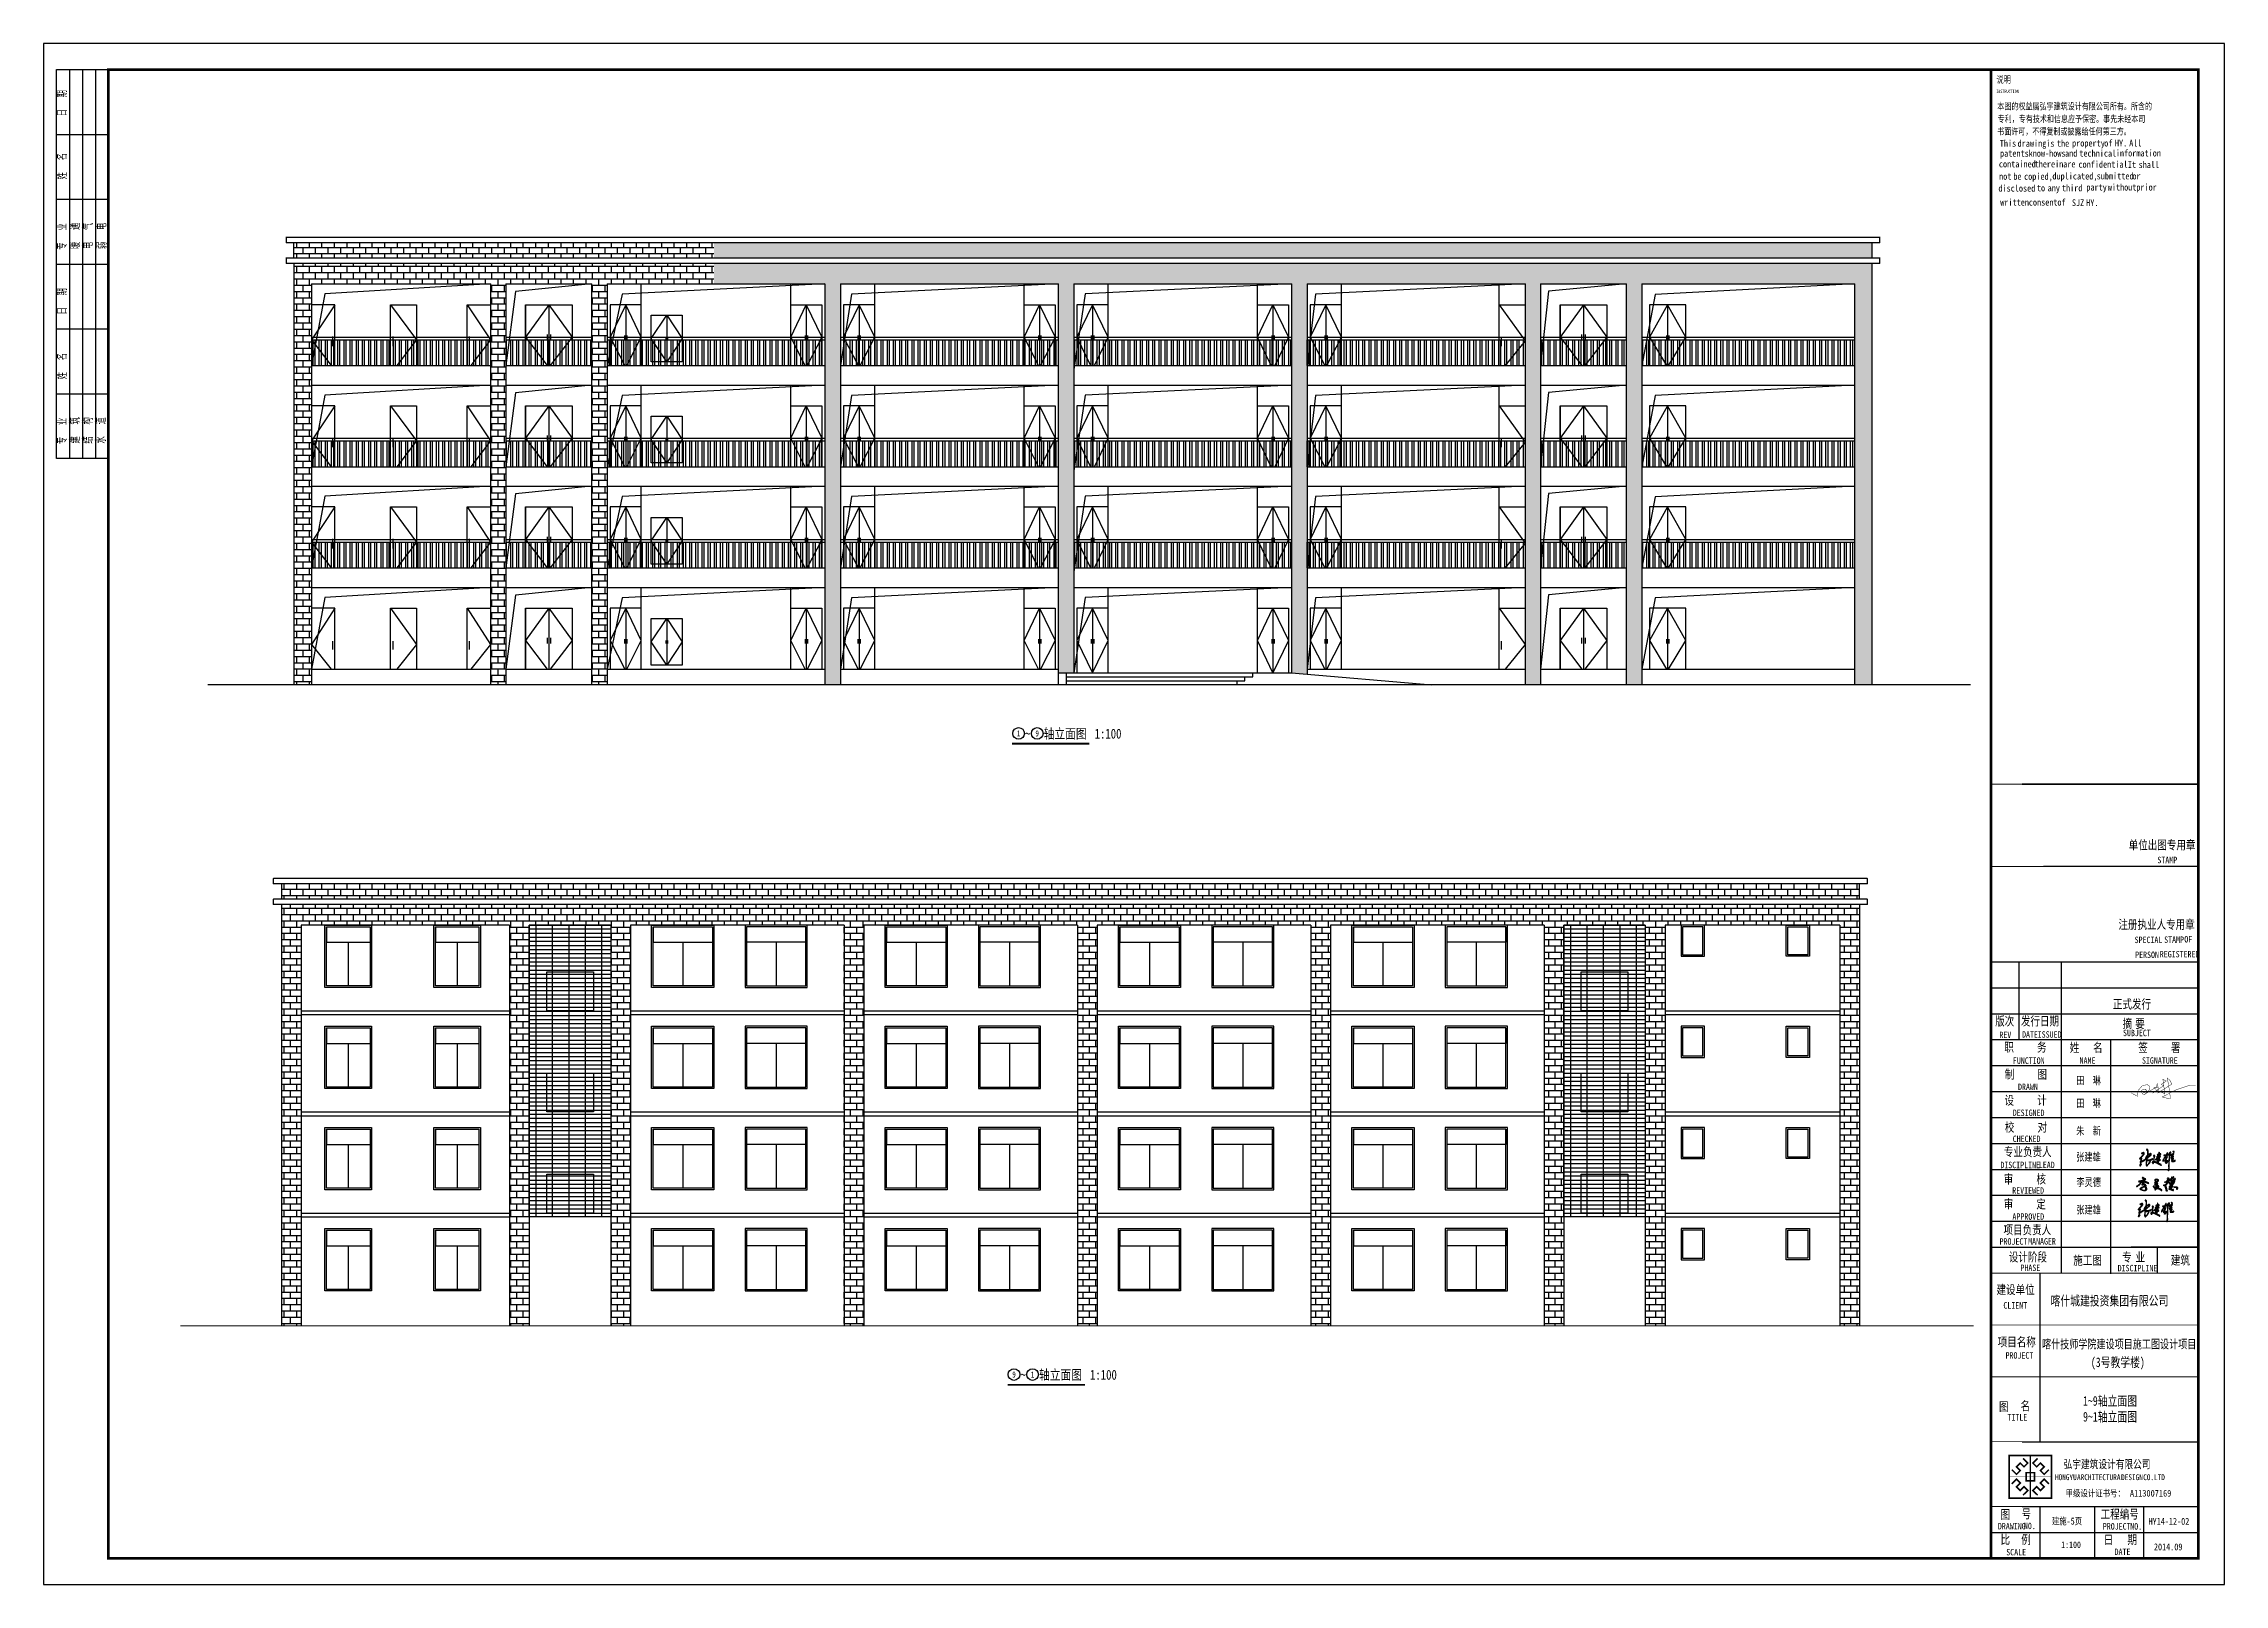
# Model space of a CAD drawing. Extents: x 28773 to 175644, y 7355 to 486294.
# Drawn here: x 70544 to 154644, y 68551 to 127951 of the extents above; entities that cross this region are included whole.
import ezdxf
from ezdxf.enums import TextEntityAlignment as Align

# ---------------------------------------------------------------- set-up
doc = ezdxf.new("R2010")
doc.units = 0
doc.header["$LTSCALE"] = 1000
doc.header["$MEASUREMENT"] = 0
for name, color, linetype in [('DIM_SYMB', 3, 'Continuous'), ('PUB_TEXT', 7, 'Continuous'), ('PUB_TITLE', 7, 'Continuous'), ('TK', 126, 'Continuous'), ('TWT_TITLE', 7, 'Continuous'), ('WALL', 2, 'Continuous'), ('文字和字符', 7, 'Continuous')]:
    doc.layers.add(name, color=color, linetype=linetype)
doc.styles.add('-宋体', font='', dxfattribs={"width": 0.8})
doc.styles.add('_TEL_DIM', font='simhei.ttf', dxfattribs={"width": 0.8, "height": 3.5})
doc.styles.get("Standard").update_dxf_attribs({"font": 'gbenor.shx', "bigfont": 'gbcbig.shx'})
doc.styles.get('-宋体').set_extended_font_data('SimSun')
pattern_1 = [(0, (0, 0), (0, 242.6208), []), (90, (0, 0), (-242.6208, 242.6208), [242.6208, -242.6208])]

msp = doc.modelspace()

# ---------------------------------------------------------------- texts
at = {"style": '-宋体', "width": 0.75}
for s, height, p in [('INSTRUCTION', 129.15, (145845, 126045)), ('单位出图专用章', 350, (150956, 96883)), ('STAMP', 250, (152059, 96353)), ('注册执业人专用章', 350, (150560, 93820)), ('SPECIAL', 250, (151181, 93273)), ('STAMP', 250, (152321, 93280)), ('OF', 250, (153099, 93297)), ('PERSON', 250, (151203, 92698)), ('REGISTERED', 250, (152152, 92723)), ('正式发行', 350, (150344, 90748)), ('版次', 350, (145806, 90093)), ('发行日期', 350, (146797, 90096)), ('摘', 350, (150716, 89996)), ('要', 350, (151204, 89996)), ('REV', 250, (145969, 89609)), ('职     务', 350, (146161, 89088)), ('DATE', 250, (146841, 89628)), ('ISSUED', 250, (147445, 89626)), ('姓   名', 350, (148679, 89073)), ('SUBJECT', 250, (150734, 89685)), ('签     署', 350, (151322, 89072)), ('制     图', 350, (146174, 88041)), ('FUNCTION', 250, (146488, 88618)), ('NAME', 250, (149060, 88622)), ('SIGNATURE', 250, (151466, 88623)), ('DRAWN', 250, (146685, 87607)), ('田  琳', 300, (148930, 87830)), ('设     计', 350, (146163, 87040)), ('DESIGNED', 250, (146482, 86607)), ('田  琳', 300, (148930, 86949)), ('校     对', 350, (146179, 86000)), ('CHECKED', 250, (146481, 85603)), ('朱  新', 300, (148930, 85883)), ('专业负责人', 350, (146143, 85057)), ('张建雄', 300, (148930, 84883)), ('DISCIPLINE', 250, (146004, 84596)), ('审     核', 350, (146134, 84004)), ('LEAD', 250, (147487, 84597)), ('李灵德', 300, (148937, 83906)), ('审     定', 350, (146134, 83041)), ('REVIEWED', 250, (146463, 83610)), ('项目负责人', 350, (146126, 82049)), ('APPROVED', 250, (146470, 82606)), ('张建雄', 300, (148934, 82843)), ('PROJECT', 250, (145973, 81645)), ('MANAGER', 250, (147075, 81652)), ('设计阶段', 350, (146330, 80999)), ('PHASE', 250, (146779, 80630)), ('施工图', 350, (148818, 80871)), ('DISCIPLINE', 250, (150527, 80620)), ('专', 350, (150702, 80994)), ('业', 350, (151219, 80993)), ('建筑', 350, (152579, 80874)), ('建设单位', 350, (145857, 79740)), ('CLIENT', 250, (146121, 79182)), ('喀什城建投资集团有限公司', 370.27, (147939, 79302)), ('项目名称', 350, (145902, 77724)), ('PROJECT', 250, (146204, 77253)), ('喀什技师学院建设项目施工图设计项目', 333.25, (147613, 77647)), ('(3号教学楼)', 370.3, (149495, 76928)), ('1~9轴立面图', 370.3, (149194, 75438)), ('图', 350, (145953, 75234)), ('TITLE', 250, (146279, 74867)), ('名', 350, (146782, 75259)), ('9~1轴立面图', 370.3, (149194, 74829)), ('工程编号', 350, (149873, 71084)), ('DRAWING', 250, (145909, 70670)), ('图', 350, (146011, 71072)), ('号', 350, (146823, 71096)), ('N0.', 250, (146913, 70681)), ('建施-5页', 267.7, (147997, 70857)), ('PROJECT', 250, (149956, 70663)), ('NO.', 250, (151014, 70661)), ('HY14-12-02', 267.7, (151721, 70848)), ('比', 350, (146013, 70106)), ('SCALE', 250, (146231, 69668)), ('例', 350, (146812, 70100)), ('1:100', 250, (148348, 69955)), ('日', 350, (149989, 70097)), ('DATE', 250, (150409, 69679)), ('期', 350, (150904, 70100)), ('2014.09', 267.7, (151927, 69862))]:
    msp.add_text(s, height=height, dxfattribs=at).set_placement(p)
at = {"layer": 'PUB_TEXT', "color": 3, "style": '-宋体'}
for s, height, width, p, p2 in [('1', 232, 1.040462, (108075, 101242), (108212, 101242)), ('9', 233, 1.028571, (108791, 101242), (108928, 101242)), ('9', 233, 1.028571, (107898, 76525), (108034, 76525)), ('1', 232, 1.040462, (108613, 76525), (108751, 76525))]:
    msp.add_text(s, height=height, dxfattribs=dict(at, width=width)).set_placement(p, p2, align=Align.FIT)
at = {"layer": 'PUB_TEXT', "color": 3, "style": '-宋体', "width": 0.8}
for s, height, p in [('~', 380, (108394, 101158)), ('轴立面图', 379.7, (109110, 101158)), ('1:100', 379.7, (111077, 101158)), ('~', 380, (108216, 76441)), ('轴立面图', 379.7, (108932, 76441)), ('1:100', 379.7, (110899, 76441))]:
    msp.add_text(s, height=height, dxfattribs=at).set_placement(p)
at = {"layer": 'TK', "color": 9}
for s, height, style, width, p in [('说明', 265.8, '-宋体', 0.75, (145854, 126436)), ('弘宇建筑设计有限公司', 319, '-宋体', 0.75, (148444, 73024)), ('HONGYU', 227.8, '-宋体', 0.75, (148111, 72569, 0)), ('ARCHITECTURAL', 227.85, '-宋体', 0.75, (148962, 72569, 0)), ('DESIGN', 227.8, '-宋体', 0.75, (150663, 72569, 0)), ('CO.LTD', 227.8, '-宋体', 0.75, (151513, 72569, 0)), ('甲级设计证书号：', 255.1, '_TEL_DIM', 0.8, (148522, 71936)), ('A113007169', 255.1, '_TEL_DIM', 0.8, (151001, 71936))]:
    msp.add_text(s, height=height, dxfattribs=dict(at, style=style, width=width)).set_placement(p)
at = {"layer": 'TK', "style": '-宋体', "width": 0.75}
for s, height, p in [('本图的权益属弘宇建筑设计有限公司所有。所含的', 258.23, (145889, 125406)), ('书面许可，不得复制或披露给任何第三方。', 258.23, (145882, 124438)), ('专利，专有技术和信息应予保密。事先未经本司', 258.23, (145902, 124921)), ('This', 258.2, (145982, 123976)), ('patents', 258.2, (145993, 123592)), ('drawing', 258.2, (146670, 123976)), ('know-hows', 258.2, (147095, 123592)), ('is', 258.2, (147772, 123976)), ('the', 258.2, (148185, 123976)), ('and', 258.2, (148498, 123596)), ('property', 258.2, (148770, 123986)), ('technical', 258.2, (149049, 123596)), ('of', 258.2, (150009, 123986)), ('HY.', 258.2, (150422, 123986)), ('information', 258.23, (150458, 123601)), ('All', 258.2, (150973, 123986)), ('contained', 258.2, (145948, 123179)), ('not', 258.2, (145955, 122703)), ('be', 258.2, (146505, 122703)), ('copied,', 258.2, (146919, 122703)), ('therein', 258.2, (147325, 123179)), ('duplicated,', 258.23, (148010, 122714)), ('are', 258.2, (148427, 123179)), ('confidential.', 258.23, (149016, 123169)), ('submitted', 258.2, (149719, 122716)), ('It', 258.2, (150922, 123154)), ('or', 258.2, (151096, 122716)), ('shall', 258.2, (151335, 123154)), ('disclosed', 258.2, (145929, 122246)), ('written', 258.2, (146001, 121707)), ('consent', 258.2, (147102, 121707)), ('to', 258.2, (147414, 122256)), ('any', 258.2, (147827, 122256)), ('of', 258.2, (148204, 121707)), ('third', 258.2, (148378, 122256)), ('SJZ', 258.2, (148764, 121689)), ('HY.', 258.2, (149315, 121689)), ('party', 258.2, (149320, 122287)), ('without', 258.2, (150147, 122287)), ('prior', 258.2, (151248, 122287))]:
    msp.add_text(s, height=height, dxfattribs=at).set_placement(p)

# ---------------------------------------------------------------- blocks, each defined once
blk = doc.blocks.new('logo')
at = {"color": 6}
blk.add_line((1004, 2011), (1004, 0), dxfattribs=at)
at = {"color": 6, "const_width": 74.6}
for points in [[(0, 2011), (2008, 2011), (2008, 0), (0, 0)], [(809, 1198), (1199, 1198), (1199, 813), (809, 813)]]:
    blk.add_lwpolyline(points, close=True, dxfattribs=at)
at = {"color": 6}
blk.add_lwpolyline([(0, 2011), (2008, 2011), (2008, 0), (0, 0)], close=True, dxfattribs=at)
for points, const_width in [([(660, 1874), (883, 1654), (704, 1475), (526, 1653), (350, 1477), (528, 1299), (350, 1120), (129, 1340)], 74.6), ([(1004, 2011), (1004, 0)], 15.2), ([(1348, 1874), (1125, 1654), (1304, 1475), (1482, 1653), (1658, 1477), (1480, 1299), (1659, 1120), (1879, 1340)], 74.6), ([(0, 1006), (2008, 1006)], 15.2), ([(660, 137), (883, 357), (704, 536), (526, 358), (350, 534), (528, 712), (350, 891), (129, 671)], 74.6), ([(1348, 137), (1125, 357), (1304, 536), (1482, 358), (1658, 534), (1480, 712), (1659, 891), (1879, 671)], 74.6)]:
    blk.add_lwpolyline(points, dxfattribs=dict(at, const_width=const_width))
blk = doc.blocks.new('田琳')
at = {"const_width": 20}
for points in [[(37074, 43541), (37392, 43371), (37434, 43661), (37646, 43908), (37893, 43957), (37999, 43894), (38020, 43731), (37921, 43590), (37801, 43527), (37709, 43555), (37858, 43668), (37801, 43724), (37618, 43682), (37582, 43590), (37681, 43463), (37758, 43465), (38199, 43741), (38446, 43833), (38404, 44009), (38329, 43797), (38241, 43806), (38370, 43670), (38453, 43638), (38446, 43833)], [(38170, 43531), (38717, 43893), (38612, 43976), (38783, 44086), (38857, 44142), (38691, 44234), (38791, 43477), (38682, 43556), (38559, 43578), (38445, 43547), (39146, 43985), (39054, 44169), (38918, 44287), (39041, 43552), (39067, 43259), (38988, 43245), (38660, 43333), (39372, 43699), (40071, 43934), (40071, 43934), (40359, 43926)]]:
    blk.add_lwpolyline(points, dxfattribs=at)
blk = doc.blocks.new('$titleblk$00000094')
for p, q in [((-150, 20), (0, 20)), ((-150, 0), (-150, 20)), ((-125, 20), (-125, 0)), ((-100, 20), (-100, 0)), ((-75, 20), (-75, 0)), ((-50, 20), (-50, 0)), ((-25, 20), (-25, 0)), ((0, 20), (0, 0)), ((0, 15), (-150, 15)), ((0, 10), (-150, 10)), ((0, 5), (-150, 5))]:
    blk.add_line(p, q)
at = {"width": 0.8}
for s, p in [(' 专   业', (-145.93, 16)), (' 姓   名', (-120.93, 16)), (' 日   期', (-95.93, 16)), (' 专   业', (-70.93, 16)), (' 姓   名', (-43.85, 16)), (' 日   期', (-19.57, 16)), ('结   构', (-144.19, 6)), ('建   筑', (-144.19, 11)), ('暖   通', (-69.19, 11)), ('电   气', (-69.19, 6)), ('水   道', (-144.19, 1)), ('弱   电', (-69.19, 0.73))]:
    blk.add_text(s, height=3.5, rotation=0, dxfattribs=at).set_placement(p)

# ---------------------------------------------------------------- hatches: boundary and pattern name
h = msp.add_hatch()
h.set_pattern_fill('AR-B816', color=253, scale=200)
h.set_pattern_definition(pattern_1)
h.paths.add_polyline_path([(85861, 119487), (80194, 119487), (80194, 103237), (80874, 103237), (80874, 118687), (85861, 118687)])
h.paths.add_polyline_path([(85861, 120287), (80194, 120287), (80194, 119687), (85861, 119687)])
h = msp.add_hatch()
h.set_pattern_fill('AR-B816', color=253, scale=200)
h.set_pattern_definition(pattern_1)
h.paths.add_polyline_path([(96396, 120287), (85861, 120287), (85861, 119687), (96396, 119687)])
h.paths.add_polyline_path([(96396, 119487), (85861, 119487), (85861, 118687), (87774, 118687), (87774, 103237), (88374, 103237), (88374, 118687), (91674, 118687), (91674, 103237), (92274, 103237), (92274, 118687), (96396, 118687)])
h = msp.add_hatch()
h.set_pattern_fill('AR-B816', color=253, scale=200)
h.set_pattern_definition(pattern_1)
h.paths.add_polyline_path([(105354, 119487), (96396, 119487), (96396, 118687), (100674, 118687), (100674, 103237), (101274, 103237), (101274, 118687), (105354, 118687)])
h.paths.add_polyline_path([(105354, 120287), (96396, 120287), (96396, 119687), (105354, 119687)])
h.paths.add_polyline_path([(141054, 120287), (105354, 120287), (105354, 119687), (141054, 119687)])
h.paths.add_polyline_path([(141054, 119487), (105354, 119487), (105354, 118687), (109674, 118687), (109674, 103687), (110274, 103687), (110274, 118687), (118674, 118687), (118674, 103687), (119274, 103637), (119274, 118687), (127674, 118687), (127674, 103237), (128274, 103237), (128274, 118687), (131574, 118687), (131574, 103237), (132174, 103237), (132174, 118687), (140374, 118687), (140374, 103237), (141054, 103237)])
h = msp.add_hatch()
h.set_pattern_fill('AR-B816', color=253, scale=200)
h.set_pattern_definition(pattern_1)
h.paths.add_polyline_path([(85059, 95565), (79713, 95565), (79713, 94965), (85059, 94965)])
h.paths.add_polyline_path([(85059, 94765), (79713, 94765), (79713, 78515), (80473, 78515), (80473, 93965), (85059, 93965)])
h = msp.add_hatch()
h.set_pattern_fill('AR-B816', color=253, scale=200)
h.set_pattern_definition(pattern_1)
h.paths.add_polyline_path([(97050, 94765), (85059, 94765), (85059, 93965), (88513, 93965), (88513, 78515), (89273, 78515), (89273, 93965), (92413, 93965), (92413, 82715), (92413, 78515), (93173, 78515), (93173, 93965), (97050, 93965)])
h.paths.add_polyline_path([(97050, 95565), (85059, 95565), (85059, 94965), (97050, 94965)])
h = msp.add_hatch()
h.set_pattern_fill('AR-B816', color=253, scale=200)
h.set_pattern_definition(pattern_1)
h.paths.add_polyline_path([(118591, 95565), (97050, 95565), (97050, 94965), (118591, 94965)])
h.paths.add_polyline_path([(118591, 94765), (97050, 94765), (97050, 93965), (101413, 93965), (101413, 78515), (102173, 78515), (102173, 93965), (110413, 93965), (110413, 78515), (111173, 78515), (111173, 93965), (118591, 93965)])
h = msp.add_hatch()
h.set_pattern_fill('AR-B816', color=253, scale=200)
h.set_pattern_definition(pattern_1)
h.paths.add_polyline_path([(136070, 95565), (118591, 95565), (118591, 94965), (136070, 94965)])
h.paths.add_polyline_path([(140573, 95565), (136070, 95565), (136070, 94965), (140573, 94965)])
h.paths.add_polyline_path([(140573, 94765), (136070, 94765), (136070, 93965), (139813, 93965), (139813, 78515), (140573, 78515)])
h.paths.add_polyline_path([(136070, 94765), (118591, 94765), (118591, 93965), (119413, 93965), (119413, 78515), (120173, 78515), (120173, 93965), (128413, 93965), (128413, 78515), (129173, 78515), (129173, 93965), (132313, 93965), (132313, 82715), (132313, 78515), (133073, 78515), (133073, 93965), (136070, 93965)])
h = msp.add_hatch()
h.set_pattern_fill('GRATE', color=253, scale=200)
h.set_pattern_definition([(0, (0, 0), (0, 158.75), []), (90, (0, 0), (-635, 4e-14), [])])
h.paths.add_polyline_path([(89273, 93965), (92413, 93965), (92413, 82715), (89273, 82715)])
h = msp.add_hatch()
h.set_pattern_fill('GRATE', color=253, scale=200)
h.set_pattern_definition([(0, (39900, 0), (0, 158.75), []), (90, (39900, 0), (-635, 4e-14), [])])
h.paths.add_polyline_path([(129173, 93965), (132313, 93965), (132313, 82715), (129173, 82715)])
h = msp.add_hatch(color=6)
edge = h.paths.add_edge_path()
edge.add_spline(control_points=[(152664, 85245), (152667, 85242), (152673, 85238), (152684, 85238), (152692, 85237), (152702, 85233), (152700, 85222), (152712, 85211), (152698, 85207), (152695, 85215), (152687, 85222), (152676, 85218), (152661, 85224), (152665, 85236), (152654, 85243), (152661, 85248), (152663, 85246), (152664, 85245)], knot_values=[0, 0, 0, 0, 9.941955, 17.81997, 26.06635, 32.772253, 40.050923, 51.788007, 58.187099, 64.698727, 70.459521, 83.166695, 93.225525, 101.466789, 109.786091, 113.761149, 116.674069, 116.674069, 116.674069, 116.674069], degree=3, periodic=0)
h = msp.add_hatch(color=6)
edge = h.paths.add_edge_path()
edge.add_spline(control_points=[(152595, 83273), (152598, 83271), (152605, 83266), (152615, 83266), (152624, 83265), (152634, 83261), (152631, 83250), (152644, 83239), (152629, 83235), (152627, 83243), (152619, 83251), (152607, 83246), (152593, 83252), (152596, 83264), (152585, 83271), (152592, 83276), (152595, 83274), (152595, 83273)], knot_values=[0, 0, 0, 0, 9.941955, 17.81997, 26.06635, 32.772253, 40.050923, 51.788007, 58.187099, 64.698727, 70.459521, 83.166695, 93.225525, 101.466789, 109.786091, 113.761149, 116.674069, 116.674069, 116.674069, 116.674069], degree=3, periodic=0)
at = {"layer": 'WALL', "ltscale": 10}
h = msp.add_hatch(dxfattribs=at)
h.set_pattern_fill('ANSI32', color=5, scale=50, angle=45, style=0)
h.set_pattern_definition([(90, (-11033308.64, 10249561.42), (-238.125, 1e-14), []), (90, (-11033229.26, 10249640.8), (-238.125, 1e-14), [])])
h.paths.add_polyline_path([(140374, 116537), (132174, 116537), (132174, 115537), (140374, 115537)])
h.paths.add_polyline_path([(131574, 116537), (128274, 116537), (128274, 115537), (131574, 115537)])
h.paths.add_polyline_path([(127674, 116537), (119274, 116537), (119274, 115537), (127674, 115537)])
h.paths.add_polyline_path([(118674, 116537), (110274, 116537), (110274, 115537), (118674, 115537)])
h.paths.add_polyline_path([(109674, 116537), (101274, 116537), (101274, 115537), (109674, 115537)])
h.paths.add_polyline_path([(100674, 116537), (92274, 116537), (92274, 115537), (100674, 115537)])
h.paths.add_polyline_path([(91674, 116537), (88374, 116537), (88374, 115537), (91674, 115537)])
h.paths.add_polyline_path([(87774, 116537), (80874, 116537), (80874, 115537), (87774, 115537)])
h = msp.add_hatch(dxfattribs=at)
h.set_pattern_fill('ANSI32', color=5, scale=50, angle=45, style=0)
h.set_pattern_definition([(90, (-11033308.64, 10245661.42), (-238.125, 1e-14), []), (90, (-11033229.26, 10245740.8), (-238.125, 1e-14), [])])
h.paths.add_polyline_path([(140374, 112637), (132174, 112637), (132174, 111637), (140374, 111637)])
h.paths.add_polyline_path([(131574, 112637), (128274, 112637), (128274, 111637), (131574, 111637)])
h.paths.add_polyline_path([(127674, 112637), (119274, 112637), (119274, 111637), (127674, 111637)])
h.paths.add_polyline_path([(118674, 112637), (110274, 112637), (110274, 111637), (118674, 111637)])
h.paths.add_polyline_path([(109674, 112637), (101274, 112637), (101274, 111637), (109674, 111637)])
h.paths.add_polyline_path([(100674, 112637), (92274, 112637), (92274, 111637), (100674, 111637)])
h.paths.add_polyline_path([(91674, 112637), (88374, 112637), (88374, 111637), (91674, 111637)])
h.paths.add_polyline_path([(87774, 112637), (80874, 112637), (80874, 111637), (87774, 111637)])
h = msp.add_hatch(dxfattribs=at)
h.set_pattern_fill('ANSI32', color=5, scale=50, angle=45, style=0)
h.set_pattern_definition([(90, (-11033308.64, 10241761.42), (-238.125, 1e-14), []), (90, (-11033229.26, 10241840.8), (-238.125, 1e-14), [])])
h.paths.add_polyline_path([(132174, 108737), (132174, 107737), (140374, 107737), (140374, 108737)])
h.paths.add_polyline_path([(128274, 108737), (128274, 107737), (131574, 107737), (131574, 108737)])
h.paths.add_polyline_path([(119274, 108737), (119274, 107737), (127674, 107737), (127674, 108737)])
h.paths.add_polyline_path([(110274, 108737), (110274, 107737), (118674, 107737), (118674, 108737)])
h.paths.add_polyline_path([(109674, 107737), (109674, 108737), (101274, 108737), (101274, 107737)])
h.paths.add_polyline_path([(100674, 107737), (100674, 108737), (92274, 108737), (92274, 107737)])
h.paths.add_polyline_path([(88374, 108737), (88374, 107737), (91674, 107737), (91674, 108737)])
h.paths.add_polyline_path([(87774, 107737), (87774, 108737), (80874, 108737), (80874, 107737)])
at = {"layer": '文字和字符'}
h = msp.add_hatch(color=6, dxfattribs=at)
edge = h.paths.add_edge_path()
edge.add_spline(control_points=[(151455, 85174), (151456, 85174), (151480, 85175), (151493, 85189), (151512, 85196), (151530, 85198), (151549, 85188), (151553, 85169), (151551, 85151), (151549, 85133), (151533, 85116), (151519, 85097), (151499, 85076), (151478, 85058), (151460, 85033), (151439, 85019), (151427, 85004), (151418, 84996), (151414, 84989), (151419, 84980), (151434, 84987), (151449, 84985), (151466, 84970), (151454, 84948), (151449, 84930), (151444, 84915), (151438, 84901), (151438, 84889), (151435, 84879), (151440, 84871), (151448, 84870), (151451, 84866), (151455, 84860), (151462, 84863), (151469, 84864), (151477, 84869), (151486, 84874), (151497, 84877), (151507, 84884), (151517, 84891), (151530, 84899), (151544, 84907), (151557, 84916), (151570, 84924), (151584, 84933), (151595, 84944), (151611, 84950), (151608, 84961), (151607, 84969), (151607, 84979), (151609, 84989), (151609, 85000), (151612, 85010), (151617, 85026), (151631, 85040), (151643, 85058), (151655, 85070), (151664, 85079), (151673, 85087), (151672, 85101), (151675, 85119), (151680, 85137), (151683, 85170), (151687, 85204), (151684, 85240), (151683, 85265), (151676, 85281), (151671, 85292), (151666, 85306), (151659, 85295), (151643, 85289), (151640, 85313), (151652, 85324), (151669, 85326), (151683, 85315), (151692, 85299), (151699, 85278), (151700, 85258), (151700, 85239), (151700, 85220), (151700, 85196), (151701, 85169), (151696, 85142), (151697, 85124), (151691, 85104), (151712, 85114), (151723, 85126), (151744, 85138), (151765, 85146), (151784, 85155), (151802, 85162), (151822, 85153), (151827, 85133), (151823, 85115), (151815, 85098), (151798, 85084), (151777, 85063), (151751, 85042), (151724, 85021), (151702, 85000), (151685, 84988), (151663, 84978), (151668, 84951), (151661, 84931), (151662, 84919), (151659, 84910), (151671, 84908), (151681, 84908), (151698, 84906), (151719, 84907), (151740, 84906), (151757, 84912), (151772, 84914), (151788, 84922), (151808, 84927), (151827, 84936), (151846, 84941), (151861, 84950), (151873, 84952), (151890, 84964), (151884, 84939), (151868, 84930), (151845, 84921), (151821, 84917), (151800, 84907), (151780, 84900), (151757, 84896), (151734, 84894), (151707, 84892), (151683, 84891), (151668, 84894), (151658, 84895), (151654, 84882), (151651, 84846), (151642, 84797), (151638, 84749), (151636, 84724), (151647, 84711), (151657, 84709), (151671, 84710), (151686, 84730), (151707, 84747), (151723, 84776), (151741, 84793), (151750, 84814), (151763, 84832), (151768, 84848), (151786, 84868), (151785, 84844), (151776, 84829), (151765, 84806), (151748, 84786), (151733, 84759), (151709, 84736), (151687, 84708), (151666, 84696), (151651, 84682), (151639, 84691), (151633, 84701), (151623, 84711), (151622, 84730), (151626, 84752), (151626, 84778), (151629, 84804), (151632, 84830), (151636, 84856), (151639, 84879), (151644, 84897), (151641, 84909), (151631, 84916), (151623, 84924), (151620, 84935), (151604, 84935), (151593, 84921), (151571, 84905), (151548, 84890), (151520, 84876), (151497, 84863), (151477, 84846), (151456, 84848), (151446, 84837), (151436, 84830), (151426, 84834), (151420, 84828), (151421, 84819), (151419, 84807), (151425, 84794), (151426, 84778), (151412, 84763), (151409, 84743), (151404, 84726), (151393, 84710), (151412, 84704), (151414, 84723), (151424, 84737), (151434, 84744), (151449, 84762), (151443, 84740), (151436, 84732), (151430, 84723), (151425, 84715), (151419, 84708), (151414, 84701), (151409, 84691), (151397, 84693), (151383, 84682), (151383, 84707), (151385, 84719), (151388, 84734), (151394, 84745), (151399, 84757), (151408, 84767), (151410, 84781), (151410, 84794), (151409, 84805), (151403, 84817), (151399, 84834), (151403, 84855), (151413, 84875), (151420, 84897), (151431, 84916), (151435, 84935), (151440, 84947), (151444, 84955), (151444, 84965), (151430, 84971), (151416, 84964), (151403, 84957), (151390, 84956), (151379, 84957), (151366, 84966), (151399, 84982), (151411, 85009), (151449, 85047), (151480, 85080), (151505, 85112), (151522, 85129), (151536, 85146), (151540, 85167), (151529, 85182), (151509, 85188), (151496, 85165), (151471, 85164), (151451, 85153), (151439, 85177), (151455, 85174), (151455, 85174)], knot_values=[0, 0, 0, 0, 29.830329, 58.917813, 87.403057, 108.106156, 133.178165, 167.21185, 183.493575, 210.674955, 237.313626, 275.867732, 312.375317, 353.761043, 395.875537, 434.582879, 460.669761, 476.274997, 484.417806, 491.620343, 511.676156, 536.924503, 555.692553, 598.362356, 618.348177, 639.189191, 663.45492, 677.063063, 692.317653, 702.959274, 711.943659, 720.14469, 726.927846, 735.80548, 746.57076, 757.657127, 773.391329, 790.76732, 805.441898, 822.594095, 842.866694, 868.323001, 891.127033, 907.573393, 930.634575, 961.258613, 976.688727, 988.002723, 1001.170801, 1014.557807, 1029.617846, 1042.133039, 1057.768168, 1075.005198, 1109.99381, 1138.042246, 1164.89526, 1180.29965, 1191.874738, 1213.241442, 1232.349281, 1268.725268, 1294.322921, 1368.395782, 1410.724556, 1445.044845, 1469.944393, 1480.867815, 1499.328512, 1508.741629, 1526.286567, 1555.649157, 1570.573337, 1593.98259, 1617.984445, 1641.382666, 1669.439815, 1707.291974, 1725.035697, 1749.43332, 1786.029801, 1824.844218, 1863.911625, 1895.042411, 1908.396405, 1926.997455, 1954.733646, 1988.605585, 2022.407336, 2049.221687, 2076.673409, 2100.00089, 2131.565175, 2154.184674, 2175.023051, 2209.537897, 2244.846276, 2295.987218, 2350.394106, 2388.904508, 2420.906973, 2437.842954, 2481.538585, 2513.67034, 2525.068719, 2534.685067, 2544.923321, 2563.314623, 2581.768155, 2615.884833, 2650.046285, 2667.232328, 2688.872495, 2714.057646, 2739.784309, 2777.467879, 2801.534699, 2820.718126, 2846.219989, 2860.698517, 2879.243585, 2912.659008, 2940.608915, 2982.423161, 3010.685784, 3039.178412, 3070.401495, 3105.567192, 3138.040416, 3181.77967, 3202.070017, 3207.318711, 3220.228211, 3244.089956, 3371.102495, 3414.225609, 3453.462193, 3467.26996, 3480.300078, 3495.079726, 3519.973063, 3575.220664, 3613.131208, 3652.775903, 3675.917744, 3710.071084, 3737.577823, 3760.456026, 3779.026476, 3804.406012, 3842.427404, 3879.53793, 3916.903526, 3966.451123, 4017.131972, 4061.072175, 4074.638395, 4092.565028, 4109.947309, 4123.823044, 4149.665691, 4185.989873, 4217.238435, 4257.446297, 4295.790415, 4324.39685, 4369.00823, 4390.680082, 4401.809145, 4417.703641, 4439.204356, 4450.588858, 4460.404255, 4494.065203, 4522.530802, 4573.458554, 4609.521342, 4650.912748, 4685.917862, 4712.736046, 4730.120946, 4746.286022, 4759.95949, 4766.863435, 4776.672561, 4797.16942, 4817.291784, 4834.860476, 4859.323634, 4896.066848, 4914.918931, 4939.065769, 4952.349318, 4974.17708, 4996.946, 5022.500289, 5038.394722, 5059.260572, 5074.696393, 5090.132213, 5102.860644, 5115.363234, 5127.279907, 5137.839505, 5160.110254, 5171.91017, 5195.838718, 5221.384366, 5238.430758, 5255.298426, 5274.238989, 5291.838335, 5311.960699, 5328.55338, 5346.364767, 5359.960569, 5382.934513, 5416.477261, 5448.016954, 5474.30002, 5511.880375, 5539.40652, 5552.058861, 5566.94274, 5578.03298, 5588.729847, 5622.382906, 5636.081831, 5651.985781, 5673.57334, 5685.092373, 5703.046221, 5778.830378, 5827.289368, 5921.873186, 5965.463367, 5998.231583, 6019.778213, 6058.791881, 6074.951846, 6095.085564, 6133.666904, 6164.015928, 6195.290173, 6213.346315, 6227.672688, 6227.672688, 6227.672688, 6227.672688], degree=3, periodic=0)
edge = h.paths.add_edge_path(flags=16)
edge.add_spline(control_points=[(151664, 85059), (151664, 85059), (151655, 85052), (151653, 85044), (151646, 85036), (151642, 85028), (151636, 85019), (151633, 85009), (151627, 84999), (151625, 84990), (151623, 84983), (151623, 84976), (151624, 84971), (151625, 84966), (151632, 84964), (151638, 84970), (151647, 84975), (151654, 84982), (151662, 84986), (151665, 84993), (151663, 85001), (151664, 85012), (151663, 85024), (151670, 85034), (151674, 85043), (151673, 85051), (151675, 85060), (151669, 85061), (151664, 85059), (151664, 85059)], knot_values=[0, 0, 0, 0, 15.16178, 26.885115, 40.319645, 54.966413, 64.568744, 83.231373, 100.644648, 111.873825, 122.261764, 130.597594, 138.137919, 145.255344, 149.904189, 163.057972, 176.277051, 191.533217, 204.002706, 212.709306, 222.244258, 238.518955, 257.638434, 271.136509, 286.704711, 297.422187, 307.353728, 313.519692, 320.456367, 320.456367, 320.456367, 320.456367], degree=3, periodic=0)
edge = h.paths.add_edge_path(flags=16)
edge.add_spline(control_points=[(151686, 85078), (151686, 85078), (151708, 85095), (151722, 85106), (151740, 85118), (151759, 85130), (151779, 85131), (151797, 85138), (151806, 85131), (151814, 85123), (151804, 85107), (151784, 85093), (151764, 85068), (151740, 85051), (151723, 85037), (151709, 85025), (151696, 85016), (151686, 85008), (151682, 85000), (151670, 84997), (151673, 85013), (151673, 85025), (151686, 85035), (151684, 85048), (151684, 85060), (151685, 85068), (151684, 85074), (151686, 85078), (151686, 85078)], knot_values=[0, 0, 0, 0, 36.430419, 65.187197, 91.419752, 121.899033, 155.898168, 179.129599, 191.187594, 202.563458, 218.937757, 256.902618, 310.337733, 348.658026, 377.380118, 405.122206, 425.745844, 443.117225, 454.890005, 463.601594, 481.231921, 499.962837, 517.902498, 538.606138, 551.160941, 565.957672, 570.889886, 577.866804, 577.866804, 577.866804, 577.866804], degree=3, periodic=0)
edge = h.paths.add_edge_path(flags=16)
edge.add_spline(control_points=[(151626, 84943), (151626, 84943), (151632, 84953), (151638, 84955), (151643, 84959), (151651, 84959), (151649, 84950), (151650, 84942), (151649, 84934), (151647, 84928), (151647, 84922), (151643, 84920), (151638, 84921), (151635, 84927), (151632, 84931), (151629, 84936), (151625, 84938), (151626, 84943), (151626, 84943)], knot_values=[0, 0, 0, 0, 13.966431, 26.642221, 32.867363, 40.668687, 50.865474, 62.813241, 75.541774, 82.709236, 91.158043, 95.563358, 100.25464, 110.515602, 118.401257, 123.681007, 133.675528, 136.491121, 136.491121, 136.491121, 136.491121], degree=3, periodic=0)
edge = h.paths.add_edge_path(flags=16)
edge.add_spline(control_points=[(151420, 84856), (151420, 84856), (151426, 84866), (151434, 84863), (151441, 84862), (151446, 84859), (151446, 84854), (151444, 84849), (151442, 84844), (151437, 84841), (151430, 84840), (151421, 84839), (151419, 84847), (151418, 84852), (151420, 84856), (151420, 84856)], knot_values=[0, 0, 0, 0, 11.122688, 25.410392, 33.76565, 39.259742, 46.34399, 54.032835, 60.099225, 69.754386, 75.753906, 90.734986, 100.54138, 106.793197, 112.698594, 112.698594, 112.698594, 112.698594], degree=3, periodic=0)
h = msp.add_hatch(color=6, dxfattribs=at)
edge = h.paths.add_edge_path()
edge.add_spline(control_points=[(151911, 85083), (151912, 85083), (151937, 85089), (151956, 85091), (151966, 85073), (151960, 85058), (151961, 85044), (151955, 85031), (151951, 85021), (151947, 85010), (151943, 84999), (151938, 84989), (151936, 84980), (151938, 84967), (151937, 84953), (151941, 84930), (151938, 84908), (151936, 84886), (151937, 84871), (151931, 84860), (151932, 84850), (151944, 84843), (151958, 84845), (151973, 84839), (151988, 84835), (152002, 84828), (152020, 84819), (152037, 84815), (152053, 84807), (152065, 84799), (152079, 84790), (152099, 84786), (152116, 84775), (152140, 84766), (152159, 84758), (152177, 84746), (152191, 84739), (152211, 84735), (152214, 84718), (152207, 84700), (152195, 84715), (152188, 84724), (152177, 84728), (152165, 84731), (152155, 84738), (152142, 84744), (152127, 84749), (152115, 84759), (152098, 84765), (152082, 84777), (152061, 84785), (152045, 84798), (152027, 84804), (152010, 84811), (151995, 84820), (151980, 84823), (151967, 84827), (151955, 84832), (151944, 84833), (151931, 84833), (151928, 84822), (151925, 84811), (151913, 84801), (151908, 84786), (151894, 84783), (151881, 84783), (151875, 84799), (151861, 84807), (151854, 84826), (151870, 84836), (151879, 84846), (151892, 84854), (151903, 84863), (151917, 84854), (151922, 84866), (151922, 84876), (151923, 84889), (151927, 84908), (151924, 84931), (151925, 84955), (151921, 84974), (151924, 84989), (151928, 85000), (151933, 85009), (151933, 85017), (151936, 85023), (151937, 85031), (151940, 85037), (151943, 85044), (151944, 85051), (151945, 85058), (151948, 85066), (151939, 85071), (151934, 85066), (151928, 85064), (151927, 85056), (151916, 85060), (151912, 85068), (151912, 85075), (151913, 85079), (151911, 85083), (151911, 85083)], knot_values=[0, 0, 0, 0, 31.567408, 64.804615, 84.514899, 102.449572, 127.665217, 143.393176, 158.761139, 172.306084, 195.386314, 203.777391, 220.63047, 233.896682, 257.032253, 279.176201, 327.700844, 348.661996, 374.096735, 388.033075, 396.915328, 415.877792, 435.250381, 456.66983, 478.431065, 501.305126, 522.015154, 560.722472, 573.046245, 596.2976, 621.456877, 643.421109, 676.452722, 706.559804, 747.979879, 764.804525, 796.369237, 812.756663, 842.42195, 854.740888, 879.873646, 891.588111, 907.370515, 923.988969, 943.623296, 959.405623, 982.733778, 1008.381509, 1021.700495, 1058.208083, 1090.24983, 1114.093944, 1144.201026, 1166.925646, 1191.573171, 1217.002209, 1229.971469, 1248.063792, 1268.029249, 1281.440462, 1294.753802, 1308.690116, 1329.858381, 1355.865323, 1368.43417, 1386.209945, 1406.30905, 1430.06276, 1453.845898, 1470.989804, 1499.087867, 1512.54167, 1535.266273, 1553.042048, 1560.571233, 1580.172383, 1594.917168, 1617.197884, 1657.975453, 1689.943564, 1718.67234, 1738.776712, 1751.36341, 1769.195262, 1777.025624, 1785.794542, 1795.901638, 1809.568461, 1816.675984, 1826.397683, 1837.686133, 1847.881877, 1857.816128, 1868.115168, 1875.917125, 1881.585263, 1896.597226, 1905.82176, 1918.671785, 1923.218896, 1927.782629, 1927.782629, 1927.782629, 1927.782629], degree=3, periodic=0)
edge = h.paths.add_edge_path(flags=17)
edge.add_spline(control_points=[(151882, 84828), (151882, 84828), (151876, 84825), (151876, 84819), (151876, 84813), (151878, 84807), (151884, 84803), (151886, 84798), (151890, 84797), (151894, 84797), (151897, 84799), (151900, 84802), (151904, 84803), (151908, 84804), (151910, 84808), (151914, 84812), (151916, 84819), (151918, 84827), (151922, 84835), (151921, 84841), (151922, 84848), (151912, 84848), (151904, 84851), (151899, 84846), (151895, 84843), (151892, 84840), (151890, 84836), (151887, 84834), (151886, 84831), (151882, 84828), (151882, 84828)], knot_values=[0, 0, 0, 0, 9.663903, 14.696519, 25.589324, 33.287033, 41.448102, 50.312117, 54.669885, 59.317586, 65.471876, 69.610934, 76.339168, 81.250991, 86.994431, 94.228062, 103.814692, 117.550507, 128.275999, 139.362893, 142.658643, 157.109971, 167.517587, 177.222957, 183.783609, 188.977779, 195.04957, 200.641099, 203.083872, 211.139425, 211.139425, 211.139425, 211.139425], degree=3, periodic=0)
h = msp.add_hatch(color=6, dxfattribs=at)
edge = h.paths.add_edge_path()
edge.add_spline(control_points=[(152059, 85118), (152059, 85118), (152072, 85129), (152085, 85130), (152099, 85136), (152110, 85132), (152118, 85135), (152120, 85145), (152118, 85158), (152121, 85173), (152118, 85185), (152116, 85195), (152116, 85207), (152134, 85215), (152138, 85199), (152134, 85189), (152135, 85177), (152135, 85165), (152134, 85156), (152132, 85148), (152143, 85145), (152153, 85150), (152167, 85150), (152176, 85150), (152187, 85149), (152188, 85139), (152188, 85130), (152184, 85120), (152177, 85110), (152167, 85102), (152158, 85094), (152150, 85086), (152142, 85081), (152138, 85074), (152133, 85069), (152130, 85061), (152122, 85064), (152122, 85052), (152119, 85043), (152126, 85032), (152136, 85035), (152143, 85039), (152150, 85044), (152160, 85045), (152169, 85048), (152177, 85048), (152186, 85045), (152184, 85039), (152185, 85033), (152176, 85029), (152168, 85032), (152159, 85029), (152153, 85025), (152145, 85023), (152139, 85020), (152132, 85019), (152126, 85023), (152124, 85015), (152122, 85010), (152122, 85003), (152122, 84998), (152122, 84992), (152121, 84987), (152121, 84982), (152121, 84978), (152121, 84975), (152119, 84970), (152129, 84972), (152136, 84972), (152143, 84971), (152148, 84968), (152147, 84957), (152139, 84944), (152124, 84933), (152112, 84925), (152105, 84913), (152104, 84902), (152113, 84893), (152119, 84898), (152124, 84902), (152132, 84907), (152141, 84910), (152149, 84918), (152158, 84925), (152168, 84925), (152177, 84923), (152178, 84912), (152168, 84904), (152157, 84899), (152143, 84894), (152132, 84892), (152121, 84886), (152114, 84880), (152103, 84878), (152107, 84866), (152105, 84854), (152106, 84840), (152110, 84826), (152101, 84818), (152092, 84822), (152087, 84830), (152093, 84840), (152095, 84851), (152096, 84861), (152093, 84874), (152082, 84863), (152071, 84861), (152060, 84856), (152055, 84844), (152045, 84850), (152048, 84860), (152049, 84873), (152061, 84878), (152071, 84885), (152079, 84893), (152087, 84900), (152095, 84907), (152095, 84917), (152097, 84925), (152098, 84935), (152096, 84942), (152092, 84947), (152085, 84945), (152082, 84937), (152074, 84932), (152067, 84925), (152062, 84917), (152054, 84911), (152045, 84906), (152031, 84905), (152032, 84920), (152042, 84926), (152049, 84937), (152061, 84944), (152073, 84951), (152085, 84955), (152093, 84964), (152106, 84966), (152108, 84979), (152110, 84988), (152107, 84997), (152097, 85000), (152090, 84991), (152075, 84984), (152064, 84974), (152050, 84966), (152040, 84958), (152026, 84944), (152013, 84933), (152002, 84922), (151989, 84914), (151977, 84928), (151995, 84936), (152006, 84950), (152028, 84968), (152046, 84990), (152067, 85007), (152081, 85023), (152092, 85033), (152102, 85044), (152092, 85054), (152081, 85037), (152065, 85032), (152052, 85022), (152031, 85016), (152033, 85039), (152051, 85041), (152066, 85047), (152079, 85059), (152093, 85066), (152107, 85070), (152115, 85082), (152114, 85097), (152112, 85109), (152116, 85123), (152102, 85122), (152093, 85117), (152082, 85113), (152074, 85105), (152063, 85103), (152054, 85109), (152059, 85117), (152059, 85118)], knot_values=[0, 0, 0, 0, 21.814226, 40.014518, 62.705103, 80.181203, 87.059593, 95.960741, 117.525979, 144.48919, 157.446323, 169.514731, 184.787555, 205.834293, 221.965238, 235.360358, 252.742704, 270.71375, 285.202589, 292.391017, 298.294038, 323.168932, 339.890762, 353.677583, 365.620364, 378.129251, 389.526685, 402.989381, 420.611403, 440.531037, 455.37129, 472.336878, 486.5792, 494.822314, 504.352288, 516.704907, 522.699181, 530.27695, 553.639261, 565.149337, 577.864888, 587.528817, 601.603428, 613.797645, 625.753182, 641.937729, 649.9788, 657.766267, 665.645468, 673.686615, 691.069983, 702.267642, 712.223711, 720.551303, 732.907569, 741.299569, 750.370401, 754.159277, 767.819998, 775.008381, 783.993926, 790.014194, 797.893351, 805.081778, 810.473088, 814.666318, 817.720913, 829.769177, 838.760629, 852.283854, 856.964277, 862.355586, 894.641394, 917.573479, 938.655869, 952.338385, 974.413595, 984.091028, 992.098792, 1002.565424, 1015.429981, 1028.359865, 1041.617731, 1060.692449, 1075.149999, 1081.330321, 1097.650211, 1107.252151, 1133.82575, 1149.932866, 1167.658992, 1180.945792, 1198.851742, 1207.212315, 1222.48382, 1236.906949, 1263.262694, 1278.557776, 1291.815576, 1304.435541, 1313.922398, 1324.654884, 1349.142625, 1361.020488, 1372.838601, 1385.371679, 1406.33795, 1423.525104, 1437.340436, 1446.079862, 1461.351368, 1476.168885, 1496.200813, 1510.803882, 1526.560496, 1542.662576, 1557.114579, 1565.766985, 1581.249459, 1594.824166, 1604.755407, 1610.756543, 1619.414177, 1627.419657, 1643.634371, 1658.03725, 1667.713087, 1682.728431, 1698.677316, 1713.209272, 1728.480822, 1743.495369, 1760.340716, 1781.062409, 1803.083586, 1817.90876, 1831.829559, 1851.204785, 1861.937228, 1882.369986, 1890.726834, 1902.273459, 1915.005119, 1936.427946, 1969.389218, 1974.338724, 2005.754245, 2023.168452, 2055.026844, 2074.268902, 2093.867831, 2107.78631, 2127.599717, 2153.412209, 2189.440129, 2240.453356, 2274.08225, 2299.89394, 2328.106323, 2341.387876, 2350.989816, 2370.530551, 2403.28468, 2421.19063, 2445.869309, 2466.302067, 2483.491087, 2513.600141, 2534.81948, 2557.988589, 2577.732832, 2594.915337, 2613.696208, 2636.660478, 2648.798069, 2658.352665, 2679.53953, 2695.582632, 2708.030864, 2726.091721, 2735.787779, 2747.159611, 2747.159611, 2747.159611, 2747.159611], degree=3, periodic=0)
edge = h.paths.add_edge_path(flags=16)
edge.add_spline(control_points=[(152106, 85033), (152106, 85033), (152100, 85027), (152096, 85023), (152088, 85022), (152083, 85017), (152078, 85012), (152074, 85007), (152072, 85003), (152071, 84997), (152075, 84994), (152080, 84993), (152084, 84998), (152085, 85004), (152090, 85008), (152095, 85010), (152099, 85013), (152106, 85015), (152110, 85020), (152114, 85024), (152115, 85029), (152113, 85034), (152110, 85033), (152106, 85033), (152106, 85033)], knot_values=[0, 0, 0, 0, 8.439041, 20.62857, 28.097042, 39.877603, 49.765051, 57.178901, 62.854461, 72.258155, 76.58164, 82.950578, 90.312624, 100.188639, 107.6845, 114.090351, 121.535477, 130.11106, 142.317774, 148.462757, 154.387511, 159.526625, 165.895648, 169.459976, 169.459976, 169.459976, 169.459976], degree=3, periodic=0)
edge = h.paths.add_edge_path(flags=16)
edge.add_spline(control_points=[(152136, 85132), (152136, 85132), (152132, 85126), (152132, 85120), (152131, 85113), (152129, 85105), (152128, 85097), (152126, 85089), (152132, 85084), (152135, 85093), (152142, 85099), (152151, 85103), (152157, 85111), (152165, 85116), (152175, 85121), (152173, 85130), (152171, 85137), (152156, 85136), (152146, 85133), (152138, 85134), (152136, 85132), (152136, 85132)], knot_values=[0, 0, 0, 0, 9.334311, 17.140719, 26.361451, 38.018579, 52.789195, 61.01517, 67.124154, 79.068588, 89.242621, 105.885881, 117.802758, 131.460083, 146.451071, 157.202444, 163.309657, 177.435607, 205.630785, 210.588468, 213.165382, 213.165382, 213.165382, 213.165382], degree=3, periodic=0)
h = msp.add_hatch(color=6, dxfattribs=at)
edge = h.paths.add_edge_path()
edge.add_spline(control_points=[(152339, 85096), (152339, 85096), (152363, 85096), (152379, 85095), (152400, 85106), (152404, 85131), (152419, 85151), (152428, 85169), (152437, 85182), (152438, 85201), (152453, 85189), (152458, 85182), (152469, 85168), (152448, 85171), (152445, 85160), (152436, 85150), (152426, 85135), (152420, 85122), (152412, 85109), (152426, 85109), (152436, 85116), (152455, 85120), (152474, 85125), (152495, 85129), (152508, 85131), (152529, 85135), (152508, 85145), (152507, 85162), (152518, 85177), (152530, 85189), (152547, 85203), (152555, 85217), (152572, 85224), (152575, 85211), (152580, 85204), (152586, 85195), (152584, 85187), (152574, 85181), (152572, 85197), (152559, 85199), (152552, 85186), (152539, 85180), (152530, 85170), (152528, 85163), (152527, 85152), (152545, 85157), (152554, 85169), (152568, 85155), (152560, 85143), (152551, 85134), (152546, 85122), (152539, 85113), (152534, 85090), (152534, 85058), (152532, 85016), (152526, 84983), (152522, 84947), (152525, 84912), (152517, 84869), (152518, 84827), (152508, 84748), (152510, 84660), (152518, 84570), (152496, 84528), (152503, 84505), (152487, 84493), (152474, 84521), (152483, 84544), (152490, 84568), (152505, 84600), (152491, 84660), (152497, 84732), (152495, 84793), (152500, 84838), (152504, 84874), (152504, 84912), (152510, 84951), (152508, 84995), (152516, 85046), (152507, 85084), (152535, 85122), (152506, 85119), (152486, 85113), (152461, 85107), (152444, 85101), (152429, 85098), (152416, 85095), (152395, 85096), (152391, 85065), (152372, 85039), (152353, 84999), (152326, 84962), (152309, 84934), (152290, 84918), (152301, 84905), (152320, 84914), (152311, 84899), (152298, 84899), (152301, 84880), (152286, 84864), (152264, 84881), (152277, 84909), (152292, 84938), (152316, 84971), (152338, 85007), (152362, 85042), (152369, 85066), (152386, 85091), (152351, 85078), (152335, 85087), (152315, 85078), (152306, 85091), (152313, 85104), (152320, 85100), (152322, 85097), (152325, 85096), (152330, 85094), (152339, 85096), (152339, 85096)], knot_values=[0, 0, 0, 0, 30.010681, 59.710914, 78.593199, 120.407305, 154.524141, 185.004149, 203.061643, 222.774317, 238.80713, 258.455944, 270.333782, 293.330836, 302.766156, 314.154011, 351.592667, 373.783884, 384.727657, 395.744414, 413.857163, 437.957453, 474.261753, 498.637383, 521.996218, 540.039757, 556.440551, 586.981856, 599.46137, 631.292047, 659.861277, 686.798362, 704.454635, 714.77327, 731.806988, 745.746399, 755.60273, 762.331918, 783.607358, 794.2488, 808.935268, 839.224822, 854.000646, 861.29652, 870.524529, 890.282084, 910.927322, 927.245681, 946.958313, 963.356978, 980.390735, 1000.003082, 1009.515457, 1078.314372, 1130.678307, 1184.843128, 1219.935368, 1279.461792, 1329.992924, 1402.614913, 1454.086505, 1659.988392, 1772.185683, 1817.246483, 1847.677046, 1862.240127, 1879.608782, 1944.488332, 1967.79145, 1986.349178, 2091.415626, 2201.453187, 2292.790848, 2342.000053, 2390.03078, 2446.006624, 2499.916829, 2551.206876, 2630.928051, 2705.368541, 2736.511304, 2751.139397, 2799.882761, 2838.437816, 2856.100871, 2874.060326, 2900.839764, 2911.90203, 2956.44123, 2995.684828, 3055.617738, 3138.927419, 3179.415616, 3204.798199, 3217.112426, 3237.828089, 3249.032304, 3266.585733, 3281.97368, 3312.759311, 3333.895438, 3372.534497, 3420.293911, 3476.863372, 3540.284988, 3599.822241, 3643.146119, 3661.15915, 3690.737213, 3733.200125, 3751.837118, 3768.448916, 3785.656639, 3792.541545, 3796.752385, 3800.355287, 3806.580356, 3819.839144, 3819.839144, 3819.839144, 3819.839144], degree=3, periodic=0)
h = msp.add_hatch(color=6, dxfattribs=at)
edge = h.paths.add_edge_path()
edge.add_spline(control_points=[(152427, 85043), (152427, 85043), (152418, 85024), (152412, 85008), (152406, 84984), (152393, 84963), (152384, 84940), (152376, 84919), (152366, 84900), (152364, 84881), (152359, 84865), (152360, 84850), (152360, 84839), (152366, 84828), (152375, 84841), (152379, 84852), (152394, 84861), (152406, 84870), (152420, 84878), (152433, 84882), (152451, 84886), (152451, 84857), (152426, 84848), (152422, 84822), (152406, 84808), (152394, 84810), (152382, 84810), (152386, 84796), (152386, 84783), (152399, 84781), (152409, 84780), (152413, 84790), (152423, 84802), (152435, 84817), (152444, 84835), (152452, 84848), (152463, 84860), (152462, 84877), (152465, 84901), (152441, 84896), (152424, 84900), (152410, 84887), (152396, 84884), (152378, 84867), (152386, 84896), (152388, 84911), (152398, 84936), (152409, 84962), (152423, 84992), (152430, 85017), (152440, 85036), (152434, 85046), (152427, 85044), (152427, 85043)], knot_values=[0, 0, 0, 0, 24.542793, 52.435959, 85.650583, 121.512598, 155.916917, 186.540407, 217.474406, 244.606868, 263.102829, 287.388558, 305.597528, 314.527085, 327.332873, 353.193682, 372.630675, 395.352625, 418.617204, 435.772151, 457.249665, 475.959444, 524.49024, 552.742939, 580.507685, 599.437854, 607.362997, 621.159879, 644.090151, 657.95728, 669.398503, 679.892715, 700.008206, 736.031643, 756.664286, 782.242284, 801.590045, 823.390719, 851.090423, 877.54929, 900.135028, 924.011869, 947.574779, 965.855715, 994.232281, 1016.328926, 1045.309406, 1098.032674, 1136.336698, 1183.774373, 1208.195694, 1217.866995, 1225.149506, 1225.149506, 1225.149506, 1225.149506], degree=3, periodic=0)
h = msp.add_hatch(color=6, dxfattribs=at)
edge = h.paths.add_edge_path()
edge.add_spline(control_points=[(152572, 85107), (152572, 85107), (152583, 85125), (152600, 85125), (152617, 85131), (152632, 85137), (152649, 85140), (152665, 85147), (152676, 85160), (152693, 85161), (152699, 85148), (152695, 85131), (152676, 85133), (152672, 85116), (152669, 85103), (152663, 85090), (152661, 85077), (152660, 85068), (152658, 85055), (152676, 85064), (152682, 85047), (152676, 85035), (152671, 85026), (152661, 85020), (152656, 85010), (152647, 85001), (152644, 84990), (152642, 84978), (152650, 84972), (152662, 84967), (152663, 84980), (152673, 84985), (152682, 84982), (152691, 84972), (152684, 84954), (152671, 84940), (152660, 84923), (152647, 84909), (152638, 84895), (152631, 84887), (152625, 84879), (152632, 84871), (152642, 84870), (152655, 84871), (152670, 84873), (152686, 84870), (152697, 84879), (152711, 84884), (152723, 84885), (152738, 84890), (152735, 84901), (152747, 84901), (152747, 84892), (152747, 84886), (152746, 84879), (152747, 84872), (152738, 84868), (152729, 84871), (152717, 84871), (152710, 84866), (152701, 84851), (152673, 84862), (152649, 84859), (152631, 84859), (152616, 84859), (152612, 84870), (152605, 84879), (152612, 84888), (152618, 84896), (152624, 84905), (152632, 84915), (152640, 84926), (152651, 84935), (152656, 84943), (152666, 84949), (152659, 84959), (152650, 84957), (152642, 84954), (152637, 84945), (152635, 84934), (152623, 84932), (152612, 84931), (152602, 84940), (152598, 84951), (152593, 84960), (152590, 84973), (152583, 84986), (152581, 85004), (152586, 85018), (152593, 85030), (152598, 85043), (152616, 85053), (152630, 85062), (152645, 85058), (152648, 85071), (152645, 85083), (152648, 85097), (152652, 85109), (152655, 85117), (152656, 85128), (152645, 85123), (152637, 85118), (152622, 85115), (152610, 85107), (152596, 85106), (152588, 85097), (152580, 85091), (152566, 85093), (152572, 85107), (152572, 85107)], knot_values=[0, 0, 0, 0, 24.512001, 49.882294, 72.277412, 98.738469, 118.409447, 143.109669, 167.776883, 187.618262, 203.042037, 222.126752, 247.275306, 258.48372, 289.86628, 303.795246, 321.379231, 338.707377, 347.328395, 366.307106, 385.237264, 403.506228, 418.562709, 428.786369, 449.648574, 463.118664, 483.023077, 498.54091, 507.708607, 523.614939, 538.272825, 548.331434, 564.446663, 573.613544, 601.356343, 627.727416, 655.753502, 687.468657, 707.386499, 724.030195, 733.822997, 742.988374, 758.369859, 776.521682, 797.368312, 820.285411, 838.875384, 852.53501, 881.495768, 896.424896, 904.484831, 916.221913, 924.49056, 934.624145, 946.353648, 953.359124, 961.492881, 980.267656, 992.004738, 1008.557493, 1015.80342, 1061.650078, 1099.490071, 1123.473109, 1136.892554, 1154.792681, 1167.453766, 1180.555905, 1196.223819, 1209.542153, 1226.270416, 1249.735518, 1266.970627, 1281.05191, 1293.130439, 1303.91699, 1316.71909, 1326.731209, 1339.888064, 1357.279911, 1369.076666, 1385.0742, 1402.881823, 1419.32573, 1433.82478, 1447.087554, 1471.921893, 1495.500471, 1520.791964, 1533.894554, 1550.83807, 1581.024251, 1611.984954, 1621.45011, 1633.096343, 1654.387173, 1674.742462, 1691.115782, 1707.380906, 1715.678547, 1723.570803, 1743.940975, 1761.902668, 1783.344225, 1802.439161, 1818.418402, 1831.919163, 1844.453477, 1860.498716, 1860.498716, 1860.498716, 1860.498716], degree=3, periodic=0)
edge = h.paths.add_edge_path(flags=16)
edge.add_spline(control_points=[(152626, 85042), (152626, 85042), (152615, 85036), (152609, 85028), (152604, 85020), (152601, 85012), (152600, 85003), (152601, 84995), (152604, 84989), (152607, 84984), (152611, 84978), (152619, 84982), (152625, 84988), (152632, 84996), (152634, 85005), (152637, 85014), (152640, 85023), (152646, 85030), (152648, 85038), (152644, 85044), (152636, 85045), (152631, 85044), (152626, 85042), (152626, 85042)], knot_values=[0, 0, 0, 0, 17.49913, 30.768414, 43.809406, 57.820521, 67.761158, 79.395962, 89.172864, 96.402516, 104.532234, 113.624822, 128.719094, 142.570854, 155.091253, 167.081152, 182.063386, 194.044375, 204.792336, 212.007375, 223.839632, 231.821798, 237.531752, 237.531752, 237.531752, 237.531752], degree=3, periodic=0)
h = msp.add_hatch(color=6, dxfattribs=at)
edge = h.paths.add_edge_path()
edge.add_spline(control_points=[(151353, 84096), (151353, 84096), (151390, 84093), (151420, 84106), (151459, 84114), (151488, 84124), (151495, 84150), (151512, 84133), (151530, 84144), (151524, 84162), (151523, 84180), (151511, 84203), (151486, 84204), (151472, 84234), (151501, 84239), (151517, 84223), (151543, 84212), (151570, 84193), (151596, 84188), (151613, 84173), (151605, 84157), (151587, 84142), (151564, 84144), (151548, 84132), (151545, 84119), (151553, 84107), (151544, 84093), (151567, 84082), (151591, 84078), (151621, 84067), (151645, 84058), (151667, 84048), (151690, 84039), (151709, 84031), (151734, 84021), (151724, 84006), (151712, 83985), (151706, 84017), (151683, 84023), (151659, 84036), (151631, 84044), (151604, 84056), (151579, 84066), (151562, 84070), (151544, 84076), (151544, 84051), (151547, 84035), (151547, 84016), (151541, 84003), (151528, 83994), (151508, 83994), (151492, 84010), (151485, 84031), (151487, 84048), (151482, 84064), (151464, 84066), (151453, 84044), (151435, 84026), (151413, 84003), (151391, 83978), (151367, 83956), (151340, 83936), (151317, 83916), (151296, 83898), (151278, 83890), (151258, 83883), (151246, 83906), (151282, 83898), (151299, 83919), (151328, 83939), (151352, 83965), (151379, 83987), (151401, 84012), (151423, 84035), (151442, 84060), (151456, 84076), (151468, 84087), (151464, 84103), (151443, 84101), (151428, 84086), (151405, 84079), (151383, 84066), (151359, 84070), (151342, 84076), (151332, 84098), (151353, 84097), (151353, 84096)], knot_values=[0, 0, 0, 0, 37.200114, 91.320491, 165.552277, 191.794321, 218.377312, 240.981666, 262.088012, 282.142005, 312.686531, 339.649791, 378.667629, 407.600467, 437.073636, 462.079158, 503.038538, 551.641933, 598.38254, 613.574993, 634.379376, 661.836336, 708.993627, 722.171326, 741.234276, 760.297225, 776.271776, 792.569008, 846.885535, 886.364067, 923.879172, 953.564578, 987.654437, 1022.983531, 1050.737693, 1069.313673, 1091.638002, 1119.125063, 1152.028231, 1189.926643, 1231.5094, 1273.175743, 1312.041059, 1340.553805, 1354.652933, 1375.412602, 1414.027671, 1435.47698, 1451.393633, 1473.994605, 1495.440379, 1528.930707, 1560.560192, 1583.420751, 1605.787661, 1617.314314, 1652.832859, 1689.166989, 1730.614602, 1782.406199, 1827.708188, 1864.317555, 1924.161807, 1954.751664, 1978.414961, 2009.901325, 2025.877661, 2056.206106, 2101.924511, 2138.940455, 2203.653812, 2245.874288, 2285.588792, 2339.12041, 2381.889891, 2414.291903, 2431.736174, 2443.518671, 2472.148613, 2496.841057, 2531.490224, 2570.411868, 2600.571575, 2626.813618, 2647.271258, 2667.490218, 2667.490218, 2667.490218, 2667.490218], degree=3, periodic=0)
edge = h.paths.add_edge_path(flags=16)
edge.add_spline(control_points=[(151488, 84093), (151488, 84093), (151500, 84097), (151509, 84096), (151517, 84097), (151524, 84094), (151526, 84089), (151529, 84084), (151530, 84076), (151531, 84068), (151531, 84060), (151531, 84053), (151533, 84045), (151532, 84037), (151533, 84030), (151532, 84023), (151527, 84019), (151519, 84016), (151510, 84017), (151500, 84021), (151497, 84030), (151494, 84039), (151494, 84050), (151493, 84062), (151486, 84070), (151484, 84080), (151485, 84087), (151486, 84091), (151488, 84093), (151488, 84093)], knot_values=[0, 0, 0, 0, 17.404746, 29.387846, 42.985867, 50.266335, 56.954161, 63.801774, 75.581128, 88.455483, 98.941086, 109.792245, 116.806441, 133.072793, 140.441564, 148.341049, 158.751059, 166.832285, 181.387675, 196.945751, 207.369773, 219.600317, 236.294444, 252.093415, 267.338386, 279.187562, 291.635416, 295.082405, 299.162326, 299.162326, 299.162326, 299.162326], degree=3, periodic=0)
edge = h.paths.add_edge_path(flags=16)
edge.add_spline(control_points=[(151546, 84186), (151546, 84185), (151557, 84187), (151564, 84187), (151571, 84184), (151576, 84181), (151579, 84177), (151580, 84172), (151581, 84167), (151578, 84161), (151568, 84161), (151560, 84160), (151554, 84159), (151548, 84158), (151544, 84165), (151544, 84172), (151542, 84178), (151546, 84186), (151546, 84186)], knot_values=[0, 0, 0, 0, 11.032394, 27.080246, 35.7167, 42.398017, 49.241922, 56.254438, 64.042896, 70.017142, 82.400073, 100.141744, 104.717416, 111.155207, 123.02071, 132.051492, 141.212423, 151.788927, 151.788927, 151.788927, 151.788927], degree=3, periodic=0)
h = msp.add_hatch(color=6, dxfattribs=at)
edge = h.paths.add_edge_path()
edge.add_spline(control_points=[(151957, 84118), (151957, 84118), (151960, 84145), (151976, 84159), (152004, 84168), (152035, 84165), (152068, 84167), (152094, 84154), (152115, 84132), (152100, 84106), (152081, 84091), (152069, 84073), (152058, 84060), (152053, 84047), (152048, 84033), (152036, 84025), (152028, 84012), (152018, 84003), (152010, 83993), (152002, 83988), (151997, 83982), (152001, 83976), (152013, 83977), (152023, 83984), (152035, 83992), (152048, 83999), (152061, 84008), (152080, 84011), (152085, 83994), (152079, 83983), (152069, 83973), (152051, 83977), (152032, 83971), (152012, 83963), (151993, 83956), (151977, 83947), (151957, 83940), (151949, 83961), (151968, 83973), (151987, 83985), (152000, 84001), (152013, 84014), (152022, 84022), (152024, 84037), (152008, 84038), (151997, 84033), (151986, 84025), (151975, 84017), (151953, 84018), (151951, 84039), (151967, 84048), (151981, 84058), (151997, 84065), (152014, 84069), (152029, 84070), (152048, 84075), (152060, 84092), (152073, 84106), (152084, 84116), (152085, 84128), (152078, 84138), (152061, 84139), (152043, 84142), (152025, 84141), (152007, 84141), (151993, 84138), (151982, 84133), (151981, 84122), (151986, 84109), (151973, 84106), (151966, 84107), (151953, 84109), (151957, 84118), (151957, 84118)], knot_values=[0, 0, 0, 0, 29.30094, 65.038017, 98.639858, 145.229586, 194.795516, 232.114749, 266.925891, 301.913022, 339.267477, 370.852415, 390.177296, 409.795645, 429.660369, 448.333163, 468.729795, 490.881928, 507.437968, 521.157629, 529.07634, 535.254347, 547.876184, 571.501508, 585.319952, 610.337259, 628.877614, 654.734455, 672.908705, 688.379255, 706.720612, 726.29753, 758.239497, 788.950264, 816.810279, 842.152582, 868.097908, 885.262369, 914.728674, 944.648733, 982.813695, 999.650213, 1020.22886, 1032.723569, 1049.493141, 1071.095002, 1083.923681, 1105.362623, 1132.075217, 1152.211283, 1174.931511, 1200.704595, 1226.158921, 1246.312234, 1272.681377, 1287.962092, 1326.688213, 1353.277295, 1371.722858, 1386.128581, 1396.514529, 1421.520631, 1449.460288, 1472.518928, 1499.291724, 1522.558099, 1533.076665, 1544.456492, 1567.099854, 1573.093813, 1593.678612, 1602.883204, 1613.437455, 1613.437455, 1613.437455, 1613.437455], degree=3, periodic=0)
h = msp.add_hatch(color=6, dxfattribs=at)
edge = h.paths.add_edge_path()
edge.add_spline(control_points=[(152462, 84220), (152462, 84220), (152440, 84203), (152458, 84189), (152478, 84203), (152471, 84183), (152468, 84172), (152462, 84156), (152455, 84142), (152443, 84126), (152430, 84114), (152418, 84101), (152407, 84090), (152390, 84076), (152371, 84071), (152349, 84068), (152348, 84053), (152354, 84033), (152371, 84045), (152374, 84061), (152393, 84064), (152409, 84068), (152423, 84068), (152438, 84060), (152434, 84044), (152430, 84029), (152421, 84014), (152407, 83998), (152388, 83981), (152374, 83963), (152358, 83955), (152345, 83949), (152331, 83948), (152309, 83954), (152310, 83932), (152313, 83922), (152316, 83905), (152335, 83917), (152349, 83928), (152356, 83917), (152359, 83907), (152365, 83893), (152371, 83870), (152378, 83848), (152384, 83824), (152390, 83808), (152394, 83788), (152401, 83766), (152400, 83742), (152409, 83722), (152418, 83710), (152430, 83709), (152440, 83718), (152435, 83735), (152424, 83752), (152417, 83776), (152415, 83802), (152406, 83827), (152401, 83853), (152390, 83879), (152386, 83903), (152379, 83920), (152369, 83930), (152368, 83947), (152396, 83944), (152408, 83971), (152429, 83993), (152446, 84016), (152453, 84040), (152454, 84060), (152445, 84073), (152436, 84079), (152420, 84082), (152438, 84101), (152451, 84111), (152468, 84126), (152482, 84143), (152491, 84162), (152500, 84184), (152497, 84206), (152488, 84221), (152477, 84225), (152469, 84226), (152462, 84220), (152462, 84220)], knot_values=[0, 0, 0, 0, 34.681641, 48.072065, 74.329964, 88.895095, 111.17035, 128.900452, 156.472867, 179.905372, 208.355087, 230.580725, 254.01719, 273.066721, 321.355231, 338.817261, 354.258199, 378.941826, 401.102047, 416.854172, 443.250134, 467.917341, 487.236589, 502.550058, 528.37671, 545.470375, 568.264653, 597.83009, 637.746529, 670.902739, 692.464096, 710.354936, 729.186846, 756.230528, 779.82652, 794.347921, 809.198107, 836.695152, 859.380582, 868.55181, 883.814404, 907.197348, 930.393917, 979.907693, 1004.230046, 1031.618366, 1054.147615, 1086.172461, 1127.622089, 1153.330618, 1177.300132, 1184.664421, 1199.389772, 1226.047392, 1247.395311, 1286.378592, 1328.318353, 1354.32781, 1395.269823, 1437.957794, 1469.914352, 1498.680239, 1511.344868, 1529.007775, 1555.105752, 1597.804477, 1639.655016, 1682.119963, 1714.682311, 1744.156119, 1760.024332, 1779.437309, 1790.885943, 1814.731193, 1846.001898, 1877.602297, 1905.335657, 1934.233701, 1967.004059, 2002.481722, 2023.475353, 2035.765847, 2047.212297, 2058.363573, 2058.363573, 2058.363573, 2058.363573], degree=3, periodic=0)
h = msp.add_hatch(color=6, dxfattribs=at)
edge = h.paths.add_edge_path()
edge.add_spline(control_points=[(152493, 84080), (152493, 84080), (152518, 84073), (152520, 84053), (152527, 84034), (152538, 84021), (152542, 84009), (152548, 84000), (152551, 83993), (152562, 83988), (152566, 84010), (152572, 84025), (152579, 84042), (152585, 84059), (152606, 84066), (152597, 84090), (152616, 84105), (152650, 84130), (152689, 84154), (152727, 84210), (152770, 84174), (152735, 84137), (152727, 84100), (152719, 84076), (152716, 84052), (152709, 84026), (152691, 84003), (152677, 83975), (152648, 83970), (152636, 83950), (152621, 83941), (152617, 83922), (152636, 83920), (152651, 83921), (152665, 83906), (152657, 83882), (152631, 83862), (152602, 83833), (152584, 83813), (152554, 83804), (152576, 83792), (152594, 83787), (152618, 83776), (152640, 83769), (152654, 83759), (152667, 83763), (152666, 83779), (152679, 83775), (152688, 83769), (152686, 83757), (152685, 83745), (152667, 83718), (152631, 83745), (152599, 83756), (152573, 83766), (152547, 83783), (152524, 83779), (152490, 83791), (152517, 83802), (152531, 83805), (152549, 83814), (152569, 83825), (152587, 83844), (152602, 83861), (152615, 83877), (152627, 83885), (152632, 83900), (152614, 83906), (152596, 83907), (152581, 83893), (152569, 83883), (152555, 83871), (152541, 83864), (152528, 83852), (152513, 83860), (152509, 83880), (152528, 83886), (152547, 83892), (152566, 83901), (152581, 83916), (152593, 83934), (152611, 83949), (152628, 83963), (152634, 83976), (152643, 83987), (152632, 83996), (152617, 83992), (152603, 83983), (152592, 83975), (152583, 83966), (152572, 83961), (152574, 83951), (152576, 83942), (152564, 83939), (152550, 83937), (152540, 83958), (152540, 83977), (152533, 83993), (152526, 84005), (152518, 84019), (152505, 84032), (152493, 84044), (152484, 84054), (152475, 84060), (152464, 84078), (152481, 84078), (152493, 84080), (152493, 84080)], knot_values=[0, 0, 0, 0, 27.432872, 59.395361, 85.693134, 109.085552, 128.362609, 140.996926, 151.763291, 157.712951, 186.698752, 208.876995, 234.201156, 260.084919, 284.937489, 307.779824, 344.178191, 370.603449, 488.346466, 550.578274, 584.928952, 664.213103, 704.923077, 747.845979, 770.989275, 806.181381, 854.934517, 893.286489, 930.483071, 961.790102, 984.548855, 1003.508451, 1024.718144, 1046.34914, 1071.076056, 1090.271471, 1144.396456, 1205.241891, 1253.920649, 1274.470919, 1294.501491, 1322.334343, 1367.576566, 1396.031299, 1422.826029, 1429.955148, 1450.476244, 1461.8652, 1477.100741, 1492.069997, 1504.375793, 1531.897919, 1602.108595, 1637.124251, 1679.750326, 1720.374244, 1756.060039, 1787.456838, 1814.277484, 1834.999527, 1853.438436, 1895.015251, 1930.254648, 1962.79728, 1989.05807, 2013.552032, 2026.034617, 2043.218025, 2076.933867, 2099.023719, 2126.230041, 2142.894352, 2174.050972, 2191.234509, 2210.914373, 2232.75608, 2256.675267, 2280.357753, 2319.727615, 2342.899389, 2367.60531, 2410.353703, 2439.962666, 2455.364827, 2473.851128, 2482.49724, 2507.041751, 2528.398061, 2552.516989, 2565.753289, 2581.839762, 2593.467441, 2605.690383, 2613.252568, 2635.359714, 2661.00506, 2697.047344, 2713.801275, 2733.175864, 2753.931383, 2781.462056, 2807.917281, 2823.476427, 2837.489503, 2858.153182, 2884.370537, 2892.288582, 2892.288582, 2892.288582, 2892.288582], degree=3, periodic=0)
edge = h.paths.add_edge_path(flags=16)
edge.add_spline(control_points=[(152628, 84088), (152628, 84088), (152619, 84076), (152624, 84064), (152625, 84052), (152622, 84037), (152639, 84033), (152644, 84048), (152652, 84059), (152657, 84073), (152661, 84090), (152672, 84103), (152677, 84117), (152689, 84125), (152699, 84111), (152695, 84098), (152689, 84086), (152683, 84075), (152678, 84063), (152669, 84051), (152661, 84037), (152642, 84035), (152643, 84021), (152653, 84017), (152663, 84012), (152680, 84014), (152682, 84034), (152692, 84049), (152697, 84065), (152701, 84080), (152704, 84094), (152709, 84106), (152707, 84119), (152712, 84133), (152730, 84137), (152722, 84158), (152704, 84155), (152692, 84143), (152674, 84134), (152657, 84121), (152646, 84104), (152637, 84098), (152628, 84088), (152628, 84088)], knot_values=[0, 0, 0, 0, 19.744507, 34.157131, 56.912893, 69.911234, 87.399526, 104.154629, 124.530072, 146.715715, 165.190697, 198.370593, 214.639562, 229.161561, 244.798567, 268.894407, 285.44538, 299.384274, 322.908118, 336.418052, 363.110061, 388.511726, 395.681319, 413.735699, 426.886572, 444.721671, 472.606193, 498.451489, 520.637008, 541.419327, 562.830776, 579.059192, 594.65128, 616.732747, 635.831876, 655.966223, 679.349301, 698.350322, 726.390651, 763.332051, 786.837613, 805.134121, 818.66464, 818.66464, 818.66464, 818.66464], degree=3, periodic=0)
edge = h.paths.add_edge_path(flags=16)
edge.add_spline(control_points=[(152596, 84041), (152596, 84041), (152585, 84036), (152588, 84025), (152583, 84016), (152581, 84006), (152577, 84000), (152577, 83992), (152586, 83988), (152597, 83992), (152607, 83999), (152618, 83998), (152624, 84006), (152623, 84017), (152621, 84028), (152616, 84036), (152608, 84040), (152603, 84044), (152597, 84041), (152596, 84041)], knot_values=[0, 0, 0, 0, 14.292967, 26.663458, 46.005146, 55.397894, 68.805265, 74.060786, 84.885427, 103.559239, 122.783611, 133.392057, 143.205535, 161.756698, 177.271697, 189.090572, 200.297464, 212.920328, 218.424594, 218.424594, 218.424594, 218.424594], degree=3, periodic=0)
h = msp.add_hatch(color=6, dxfattribs=at)
edge = h.paths.add_edge_path()
edge.add_spline(control_points=[(152480, 84096), (152480, 84097), (152493, 84117), (152508, 84127), (152530, 84144), (152548, 84167), (152577, 84185), (152594, 84203), (152615, 84208), (152616, 84224), (152612, 84235), (152601, 84249), (152618, 84257), (152635, 84259), (152637, 84245), (152636, 84231), (152654, 84237), (152661, 84247), (152672, 84256), (152691, 84262), (152696, 84249), (152702, 84238), (152684, 84233), (152673, 84225), (152659, 84221), (152649, 84214), (152638, 84208), (152638, 84195), (152636, 84185), (152628, 84174), (152621, 84160), (152609, 84146), (152596, 84129), (152584, 84115), (152573, 84109), (152564, 84103), (152557, 84113), (152565, 84121), (152574, 84128), (152586, 84137), (152593, 84148), (152599, 84157), (152605, 84165), (152611, 84173), (152616, 84182), (152612, 84193), (152600, 84186), (152591, 84182), (152583, 84174), (152574, 84167), (152566, 84159), (152558, 84152), (152550, 84144), (152541, 84136), (152532, 84127), (152523, 84120), (152513, 84112), (152503, 84104), (152498, 84091), (152488, 84091), (152480, 84096), (152480, 84096)], knot_values=[0, 0, 0, 0, 28.666202, 58.974239, 88.991361, 140.445622, 182.443945, 226.361589, 246.003405, 261.159642, 285.403493, 300.064839, 321.637432, 343.335684, 360.576762, 372.35608, 392.086641, 412.248863, 426.515031, 455.165125, 470.118963, 480.655269, 502.385008, 524.571649, 543.872014, 558.543079, 575.923356, 590.530581, 608.177969, 621.720424, 644.672751, 671.428143, 700.314854, 733.307285, 745.026327, 756.27632, 770.758758, 775.879479, 798.783005, 820.418083, 838.303351, 852.974217, 863.749723, 878.985175, 896.219108, 903.438329, 919.617985, 935.209773, 949.206114, 965.758141, 981.234157, 995.661007, 1010.855529, 1028.447768, 1048.105951, 1061.049743, 1076.480099, 1102.025547, 1114.040319, 1128.49753, 1139.678117, 1139.678117, 1139.678117, 1139.678117], degree=3, periodic=0)
h = msp.add_hatch(color=6, dxfattribs=at)
edge = h.paths.add_edge_path()
edge.add_spline(control_points=[(151399, 83213), (151399, 83213), (151424, 83214), (151437, 83228), (151456, 83235), (151474, 83237), (151492, 83227), (151497, 83208), (151494, 83190), (151493, 83172), (151477, 83155), (151463, 83136), (151443, 83115), (151422, 83096), (151404, 83072), (151382, 83058), (151370, 83043), (151361, 83035), (151358, 83028), (151363, 83019), (151378, 83026), (151393, 83024), (151410, 83009), (151398, 82987), (151393, 82968), (151388, 82954), (151382, 82940), (151382, 82928), (151379, 82918), (151384, 82910), (151391, 82909), (151395, 82904), (151399, 82899), (151406, 82902), (151413, 82903), (151421, 82908), (151430, 82913), (151441, 82916), (151450, 82923), (151461, 82930), (151474, 82938), (151488, 82946), (151501, 82954), (151514, 82963), (151528, 82972), (151539, 82983), (151555, 82989), (151552, 83000), (151551, 83008), (151551, 83018), (151553, 83028), (151553, 83039), (151556, 83049), (151561, 83065), (151575, 83079), (151587, 83097), (151599, 83109), (151608, 83118), (151617, 83126), (151616, 83140), (151619, 83158), (151624, 83176), (151627, 83209), (151631, 83243), (151628, 83279), (151627, 83304), (151620, 83320), (151615, 83330), (151610, 83345), (151603, 83334), (151587, 83328), (151584, 83352), (151596, 83363), (151613, 83365), (151627, 83354), (151636, 83338), (151643, 83317), (151644, 83297), (151644, 83278), (151644, 83259), (151643, 83235), (151645, 83208), (151639, 83181), (151641, 83163), (151635, 83143), (151656, 83153), (151667, 83164), (151688, 83177), (151709, 83185), (151728, 83194), (151746, 83201), (151766, 83192), (151771, 83172), (151767, 83154), (151759, 83137), (151741, 83123), (151721, 83102), (151695, 83081), (151668, 83060), (151646, 83039), (151629, 83027), (151607, 83017), (151612, 82990), (151605, 82970), (151605, 82958), (151603, 82949), (151615, 82947), (151625, 82947), (151642, 82945), (151663, 82946), (151684, 82945), (151701, 82951), (151716, 82953), (151732, 82961), (151752, 82966), (151771, 82975), (151790, 82980), (151805, 82989), (151817, 82991), (151834, 83003), (151827, 82978), (151812, 82969), (151788, 82960), (151765, 82956), (151744, 82946), (151724, 82939), (151701, 82935), (151677, 82933), (151651, 82931), (151627, 82930), (151611, 82932), (151601, 82934), (151598, 82921), (151595, 82885), (151586, 82836), (151582, 82788), (151580, 82762), (151591, 82750), (151601, 82748), (151615, 82749), (151629, 82769), (151651, 82786), (151667, 82815), (151685, 82832), (151694, 82853), (151707, 82871), (151712, 82887), (151730, 82907), (151729, 82883), (151720, 82868), (151709, 82845), (151692, 82825), (151677, 82798), (151653, 82775), (151631, 82747), (151610, 82735), (151595, 82721), (151583, 82730), (151577, 82740), (151567, 82750), (151566, 82769), (151570, 82791), (151569, 82817), (151573, 82843), (151576, 82869), (151579, 82895), (151583, 82918), (151588, 82936), (151585, 82948), (151575, 82955), (151567, 82963), (151564, 82974), (151548, 82974), (151537, 82960), (151515, 82944), (151492, 82929), (151464, 82915), (151441, 82902), (151421, 82885), (151400, 82887), (151390, 82876), (151380, 82869), (151370, 82873), (151364, 82867), (151365, 82858), (151363, 82846), (151369, 82833), (151369, 82817), (151356, 82802), (151353, 82782), (151347, 82765), (151337, 82749), (151356, 82743), (151358, 82762), (151367, 82776), (151378, 82783), (151393, 82801), (151387, 82779), (151380, 82771), (151374, 82762), (151369, 82754), (151363, 82747), (151358, 82740), (151353, 82729), (151341, 82732), (151327, 82721), (151327, 82746), (151329, 82758), (151332, 82773), (151338, 82784), (151343, 82796), (151352, 82806), (151354, 82820), (151354, 82833), (151353, 82844), (151347, 82856), (151343, 82873), (151347, 82894), (151357, 82914), (151364, 82936), (151375, 82955), (151379, 82973), (151384, 82986), (151388, 82994), (151388, 83004), (151373, 83010), (151360, 83003), (151347, 82996), (151334, 82995), (151323, 82996), (151310, 83005), (151343, 83021), (151355, 83048), (151393, 83086), (151423, 83119), (151449, 83151), (151466, 83168), (151480, 83185), (151484, 83206), (151473, 83221), (151453, 83227), (151439, 83204), (151415, 83203), (151395, 83192), (151383, 83216), (151399, 83213), (151399, 83213)], knot_values=[0, 0, 0, 0, 29.830329, 58.917813, 87.403057, 108.106156, 133.178165, 167.21185, 183.493575, 210.674955, 237.313626, 275.867732, 312.375317, 353.761043, 395.875537, 434.582879, 460.669761, 476.274997, 484.417806, 491.620343, 511.676156, 536.924503, 555.692553, 598.362356, 618.348177, 639.189191, 663.45492, 677.063063, 692.317653, 702.959274, 711.943659, 720.14469, 726.927846, 735.80548, 746.57076, 757.657127, 773.391329, 790.76732, 805.441898, 822.594095, 842.866694, 868.323001, 891.127033, 907.573393, 930.634575, 961.258613, 976.688727, 988.002723, 1001.170801, 1014.557807, 1029.617846, 1042.133039, 1057.768168, 1075.005198, 1109.99381, 1138.042246, 1164.89526, 1180.29965, 1191.874738, 1213.241442, 1232.349281, 1268.725268, 1294.322921, 1368.395782, 1410.724556, 1445.044845, 1469.944393, 1480.867815, 1499.328512, 1508.741629, 1526.286567, 1555.649157, 1570.573337, 1593.98259, 1617.984445, 1641.382666, 1669.439815, 1707.291974, 1725.035697, 1749.43332, 1786.029801, 1824.844218, 1863.911625, 1895.042411, 1908.396405, 1926.997455, 1954.733646, 1988.605585, 2022.407336, 2049.221687, 2076.673409, 2100.00089, 2131.565175, 2154.184674, 2175.023051, 2209.537897, 2244.846276, 2295.987218, 2350.394106, 2388.904508, 2420.906973, 2437.842954, 2481.538585, 2513.67034, 2525.068719, 2534.685067, 2544.923321, 2563.314623, 2581.768155, 2615.884833, 2650.046285, 2667.232328, 2688.872495, 2714.057646, 2739.784309, 2777.467879, 2801.534699, 2820.718126, 2846.219989, 2860.698517, 2879.243585, 2912.659008, 2940.608915, 2982.423161, 3010.685784, 3039.178412, 3070.401495, 3105.567192, 3138.040416, 3181.77967, 3202.070017, 3207.318711, 3220.228211, 3244.089956, 3371.102495, 3414.225609, 3453.462193, 3467.26996, 3480.300078, 3495.079726, 3519.973063, 3575.220664, 3613.131208, 3652.775903, 3675.917744, 3710.071084, 3737.577823, 3760.456026, 3779.026476, 3804.406012, 3842.427404, 3879.53793, 3916.903526, 3966.451123, 4017.131972, 4061.072175, 4074.638395, 4092.565028, 4109.947309, 4123.823044, 4149.665691, 4185.989873, 4217.238435, 4257.446297, 4295.790415, 4324.39685, 4369.00823, 4390.680082, 4401.809145, 4417.703641, 4439.204356, 4450.588858, 4460.404255, 4494.065203, 4522.530802, 4573.458554, 4609.521342, 4650.912748, 4685.917862, 4712.736046, 4730.120946, 4746.286022, 4759.95949, 4766.863435, 4776.672561, 4797.16942, 4817.291784, 4834.860476, 4859.323634, 4896.066848, 4914.918931, 4939.065769, 4952.349318, 4974.17708, 4996.946, 5022.500289, 5038.394722, 5059.260572, 5074.696393, 5090.132213, 5102.860644, 5115.363234, 5127.279907, 5137.839505, 5160.110254, 5171.91017, 5195.838718, 5221.384366, 5238.430758, 5255.298426, 5274.238989, 5291.838335, 5311.960699, 5328.55338, 5346.364767, 5359.960569, 5382.934513, 5416.477261, 5448.016954, 5474.30002, 5511.880375, 5539.40652, 5552.058861, 5566.94274, 5578.03298, 5588.729847, 5622.382906, 5636.081831, 5651.985781, 5673.57334, 5685.092373, 5703.046221, 5778.830378, 5827.289368, 5921.873186, 5965.463367, 5998.231583, 6019.778213, 6058.791881, 6074.951846, 6095.085564, 6133.666904, 6164.015928, 6195.290173, 6213.346315, 6227.672688, 6227.672688, 6227.672688, 6227.672688], degree=3, periodic=0)
edge = h.paths.add_edge_path(flags=16)
edge.add_spline(control_points=[(151608, 83098), (151608, 83098), (151599, 83091), (151597, 83083), (151590, 83075), (151586, 83067), (151580, 83058), (151576, 83048), (151571, 83038), (151569, 83029), (151567, 83022), (151567, 83015), (151568, 83010), (151569, 83005), (151576, 83003), (151582, 83009), (151590, 83014), (151597, 83021), (151606, 83025), (151609, 83032), (151607, 83040), (151608, 83051), (151607, 83063), (151614, 83073), (151618, 83082), (151617, 83090), (151619, 83099), (151613, 83100), (151608, 83098), (151608, 83098)], knot_values=[0, 0, 0, 0, 15.16178, 26.885115, 40.319645, 54.966413, 64.568744, 83.231373, 100.644648, 111.873825, 122.261764, 130.597594, 138.137919, 145.255344, 149.904189, 163.057972, 176.277051, 191.533217, 204.002706, 212.709306, 222.244258, 238.518955, 257.638434, 271.136509, 286.704711, 297.422187, 307.353728, 313.519692, 320.456367, 320.456367, 320.456367, 320.456367], degree=3, periodic=0)
edge = h.paths.add_edge_path(flags=16)
edge.add_spline(control_points=[(151630, 83117), (151630, 83117), (151652, 83134), (151666, 83145), (151684, 83157), (151703, 83169), (151723, 83170), (151741, 83177), (151750, 83170), (151758, 83162), (151748, 83146), (151728, 83132), (151708, 83107), (151684, 83090), (151667, 83076), (151652, 83064), (151640, 83054), (151630, 83047), (151626, 83039), (151614, 83036), (151617, 83052), (151617, 83064), (151629, 83074), (151628, 83087), (151628, 83099), (151629, 83107), (151628, 83112), (151630, 83117), (151630, 83117)], knot_values=[0, 0, 0, 0, 36.430419, 65.187197, 91.419752, 121.899033, 155.898168, 179.129599, 191.187594, 202.563458, 218.937757, 256.902618, 310.337733, 348.658026, 377.380118, 405.122206, 425.745844, 443.117225, 454.890005, 463.601594, 481.231921, 499.962837, 517.902498, 538.606138, 551.160941, 565.957672, 570.889886, 577.866804, 577.866804, 577.866804, 577.866804], degree=3, periodic=0)
edge = h.paths.add_edge_path(flags=16)
edge.add_spline(control_points=[(151570, 82982), (151570, 82982), (151576, 82992), (151582, 82994), (151587, 82998), (151595, 82998), (151593, 82989), (151594, 82981), (151593, 82973), (151591, 82967), (151591, 82961), (151587, 82959), (151582, 82960), (151579, 82965), (151576, 82970), (151573, 82975), (151569, 82977), (151570, 82982), (151570, 82982)], knot_values=[0, 0, 0, 0, 13.966431, 26.642221, 32.867363, 40.668687, 50.865474, 62.813241, 75.541774, 82.709236, 91.158043, 95.563358, 100.25464, 110.515602, 118.401257, 123.681007, 133.675528, 136.491121, 136.491121, 136.491121, 136.491121], degree=3, periodic=0)
edge = h.paths.add_edge_path(flags=16)
edge.add_spline(control_points=[(151364, 82895), (151364, 82895), (151370, 82905), (151378, 82902), (151385, 82901), (151389, 82898), (151390, 82893), (151388, 82888), (151386, 82883), (151381, 82880), (151374, 82879), (151365, 82877), (151362, 82886), (151361, 82891), (151364, 82895), (151364, 82895)], knot_values=[0, 0, 0, 0, 11.122688, 25.410392, 33.76565, 39.259742, 46.34399, 54.032835, 60.099225, 69.754386, 75.753906, 90.734986, 100.54138, 106.793197, 112.698594, 112.698594, 112.698594, 112.698594], degree=3, periodic=0)
h = msp.add_hatch(color=6, dxfattribs=at)
edge = h.paths.add_edge_path()
edge.add_spline(control_points=[(151479, 83947), (151479, 83947), (151498, 83936), (151496, 83968), (151529, 83961), (151547, 83964), (151572, 83957), (151560, 83936), (151557, 83912), (151524, 83885), (151487, 83869), (151451, 83852), (151425, 83835), (151406, 83819), (151377, 83796), (151414, 83774), (151440, 83757), (151472, 83744), (151504, 83732), (151538, 83726), (151571, 83726), (151601, 83730), (151624, 83745), (151638, 83767), (151642, 83795), (151641, 83826), (151628, 83850), (151617, 83871), (151602, 83879), (151592, 83890), (151596, 83901), (151610, 83906), (151626, 83895), (151636, 83911), (151625, 83926), (151604, 83923), (151589, 83914), (151580, 83909), (151560, 83906), (151579, 83925), (151593, 83934), (151593, 83954), (151593, 83970), (151583, 83982), (151558, 83984), (151524, 83985), (151495, 83975), (151470, 83979), (151467, 83965), (151468, 83955), (151479, 83947), (151479, 83947)], knot_values=[0, 0, 0, 0, 18.772704, 41.477809, 80.044627, 116.802218, 137.16377, 161.475231, 192.122008, 241.084265, 322.841358, 366.476474, 403.599349, 452.266279, 480.822437, 525.281218, 577.345985, 625.678179, 664.966098, 720.530015, 767.556127, 805.470545, 843.947055, 876.303707, 911.805465, 960.132454, 999.3713, 1024.963912, 1058.777917, 1069.239579, 1081.911788, 1097.237565, 1126.410668, 1144.842947, 1154.50106, 1197.467328, 1213.824352, 1225.506518, 1243.541639, 1270.934025, 1289.010321, 1319.830534, 1342.259698, 1352.785688, 1381.704372, 1440.604971, 1492.626113, 1513.017666, 1528.122336, 1540.553544, 1559.179396, 1559.179396, 1559.179396, 1559.179396], degree=3, periodic=0)
edge = h.paths.add_edge_path(flags=16)
edge.add_spline(control_points=[(151458, 83830), (151458, 83831), (151484, 83845), (151504, 83854), (151523, 83867), (151544, 83874), (151562, 83878), (151581, 83874), (151590, 83859), (151601, 83848), (151608, 83834), (151616, 83822), (151617, 83808), (151618, 83792), (151614, 83777), (151604, 83763), (151586, 83752), (151565, 83740), (151540, 83744), (151518, 83747), (151496, 83753), (151472, 83762), (151449, 83771), (151432, 83783), (151412, 83790), (151420, 83807), (151433, 83816), (151444, 83822), (151458, 83830), (151458, 83830)], knot_values=[0, 0, 0, 0, 40.204211, 70.058468, 108.464216, 130.884004, 163.643923, 185.732296, 204.334618, 231.03456, 252.428664, 268.982791, 289.824735, 309.33459, 334.505674, 354.736006, 378.254387, 420.802499, 451.909656, 480.365956, 514.245068, 545.922498, 586.383232, 616.269524, 639.057016, 655.457897, 678.34596, 704.341019, 720.45671, 720.45671, 720.45671, 720.45671], degree=3, periodic=0)
h = msp.add_hatch(color=6, dxfattribs=at)
edge = h.paths.add_edge_path()
edge.add_spline(control_points=[(151912, 83906), (151913, 83906), (151934, 83884), (151935, 83865), (151954, 83848), (151975, 83870), (151994, 83881), (152011, 83892), (152036, 83885), (152021, 83922), (152030, 83940), (152026, 83960), (152041, 83963), (152054, 83964), (152059, 83952), (152054, 83942), (152054, 83931), (152050, 83919), (152048, 83910), (152046, 83898), (152063, 83909), (152071, 83918), (152087, 83918), (152098, 83913), (152109, 83906), (152114, 83890), (152110, 83875), (152105, 83859), (152100, 83846), (152093, 83827), (152121, 83823), (152144, 83812), (152170, 83798), (152191, 83782), (152207, 83769), (152221, 83762), (152235, 83757), (152231, 83737), (152215, 83737), (152197, 83736), (152189, 83754), (152176, 83764), (152163, 83773), (152150, 83784), (152133, 83795), (152115, 83803), (152099, 83809), (152087, 83818), (152070, 83816), (152053, 83819), (152034, 83818), (152019, 83810), (152015, 83796), (152008, 83787), (152004, 83773), (151990, 83769), (151984, 83756), (151972, 83757), (151962, 83767), (151972, 83779), (151980, 83789), (151989, 83800), (151996, 83811), (152003, 83819), (152011, 83829), (152016, 83846), (152013, 83859), (152016, 83873), (152000, 83872), (151993, 83863), (151983, 83855), (151970, 83847), (151967, 83830), (151950, 83826), (151934, 83833), (151927, 83848), (151918, 83861), (151909, 83872), (151902, 83882), (151895, 83893), (151900, 83905), (151912, 83906), (151912, 83906)], knot_values=[0, 0, 0, 0, 39.878613, 71.084001, 88.571602, 128.557403, 167.51423, 188.674821, 208.323573, 251.533868, 286.022948, 304.040745, 319.866458, 339.38013, 355.294206, 363.866941, 383.035676, 402.399015, 414.36713, 422.122541, 442.348267, 461.81608, 481.686971, 497.958095, 516.551099, 533.839574, 560.727072, 581.394562, 601.159722, 620.894041, 649.426299, 690.673374, 738.289465, 770.144861, 799.264352, 821.404135, 836.808472, 857.647162, 880.926807, 898.121658, 926.751504, 950.035011, 967.352307, 991.998193, 1021.862108, 1050.46209, 1072.140687, 1094.880373, 1111.335022, 1139.52005, 1164.970822, 1190.259232, 1204.665599, 1221.240117, 1239.017221, 1259.177234, 1277.618397, 1289.978389, 1306.483927, 1324.261031, 1344.706721, 1362.799886, 1383.241029, 1396.927367, 1410.79459, 1436.58756, 1464.687551, 1472.224323, 1485.322698, 1508.470744, 1522.732623, 1540.039638, 1566.844928, 1584.840343, 1605.723939, 1632.903668, 1653.059236, 1673.030566, 1691.341619, 1704.216169, 1722.92022, 1735.167177, 1735.167177, 1735.167177, 1735.167177], degree=3, periodic=0)
edge = h.paths.add_edge_path(flags=16)
edge.add_spline(control_points=[(152040, 83881), (152040, 83882), (152052, 83895), (152065, 83887), (152082, 83898), (152089, 83888), (152088, 83879), (152085, 83870), (152083, 83860), (152086, 83851), (152086, 83845), (152082, 83839), (152074, 83836), (152065, 83841), (152056, 83845), (152046, 83846), (152035, 83852), (152035, 83868), (152042, 83874), (152040, 83881), (152040, 83881)], knot_values=[0, 0, 0, 0, 12.518583, 43.117128, 64.43384, 73.999097, 86.909074, 99.916825, 114.388405, 128.459585, 136.124934, 141.701946, 153.518143, 168.483557, 180.957273, 194.904784, 210.427714, 229.577537, 246.211116, 250.540926, 250.540926, 250.540926, 250.540926], degree=3, periodic=0)
h = msp.add_hatch(color=6, dxfattribs=at)
edge = h.paths.add_edge_path()
edge.add_spline(control_points=[(152283, 83134), (152283, 83134), (152307, 83135), (152323, 83134), (152344, 83145), (152348, 83170), (152363, 83190), (152372, 83208), (152381, 83220), (152382, 83240), (152397, 83228), (152402, 83221), (152413, 83207), (152392, 83210), (152389, 83199), (152380, 83189), (152370, 83174), (152364, 83161), (152356, 83148), (152370, 83148), (152380, 83155), (152399, 83159), (152418, 83164), (152439, 83168), (152451, 83170), (152473, 83174), (152451, 83184), (152451, 83201), (152462, 83216), (152474, 83228), (152491, 83242), (152499, 83256), (152516, 83263), (152519, 83250), (152524, 83243), (152530, 83234), (152527, 83226), (152518, 83220), (152516, 83236), (152503, 83238), (152495, 83225), (152483, 83218), (152474, 83209), (152472, 83202), (152471, 83191), (152488, 83196), (152498, 83208), (152512, 83194), (152504, 83182), (152495, 83173), (152490, 83161), (152483, 83152), (152478, 83129), (152478, 83097), (152476, 83055), (152469, 83022), (152466, 82986), (152469, 82951), (152461, 82908), (152462, 82866), (152452, 82787), (152453, 82699), (152461, 82609), (152440, 82567), (152447, 82544), (152431, 82532), (152418, 82560), (152427, 82582), (152434, 82607), (152449, 82639), (152435, 82698), (152441, 82771), (152439, 82831), (152444, 82877), (152448, 82913), (152448, 82951), (152454, 82990), (152452, 83034), (152460, 83085), (152451, 83123), (152479, 83161), (152450, 83158), (152430, 83152), (152405, 83145), (152388, 83140), (152373, 83137), (152360, 83134), (152339, 83135), (152335, 83104), (152316, 83077), (152296, 83038), (152270, 83001), (152253, 82973), (152234, 82957), (152245, 82944), (152264, 82953), (152255, 82938), (152242, 82938), (152245, 82919), (152230, 82903), (152208, 82920), (152221, 82948), (152236, 82976), (152260, 83010), (152282, 83046), (152306, 83081), (152313, 83105), (152330, 83130), (152295, 83117), (152279, 83125), (152258, 83117), (152250, 83130), (152257, 83143), (152264, 83139), (152266, 83135), (152269, 83135), (152274, 83133), (152282, 83134), (152283, 83134)], knot_values=[0, 0, 0, 0, 30.010681, 59.710914, 78.593199, 120.407305, 154.524141, 185.004149, 203.061643, 222.774317, 238.80713, 258.455944, 270.333782, 293.330836, 302.766156, 314.154011, 351.592667, 373.783884, 384.727657, 395.744414, 413.857163, 437.957453, 474.261753, 498.637383, 521.996218, 540.039757, 556.440551, 586.981856, 599.46137, 631.292047, 659.861277, 686.798362, 704.454635, 714.77327, 731.806988, 745.746399, 755.60273, 762.331918, 783.607358, 794.2488, 808.935268, 839.224822, 854.000646, 861.29652, 870.524529, 890.282084, 910.927322, 927.245681, 946.958313, 963.356978, 980.390735, 1000.003082, 1009.515457, 1078.314372, 1130.678307, 1184.843128, 1219.935368, 1279.461792, 1329.992924, 1402.614913, 1454.086505, 1659.988392, 1772.185683, 1817.246483, 1847.677046, 1862.240127, 1879.608782, 1944.488332, 1967.79145, 1986.349178, 2091.415626, 2201.453187, 2292.790848, 2342.000053, 2390.03078, 2446.006624, 2499.916829, 2551.206876, 2630.928051, 2705.368541, 2736.511304, 2751.139397, 2799.882761, 2838.437816, 2856.100871, 2874.060326, 2900.839764, 2911.90203, 2956.44123, 2995.684828, 3055.617738, 3138.927419, 3179.415616, 3204.798199, 3217.112426, 3237.828089, 3249.032304, 3266.585733, 3281.97368, 3312.759311, 3333.895438, 3372.534497, 3420.293911, 3476.863372, 3540.284988, 3599.822241, 3643.146119, 3661.15915, 3690.737213, 3733.200125, 3751.837118, 3768.448916, 3785.656639, 3792.541545, 3796.752385, 3800.355287, 3806.580356, 3819.839144, 3819.839144, 3819.839144, 3819.839144], degree=3, periodic=0)
h = msp.add_hatch(color=6, dxfattribs=at)
edge = h.paths.add_edge_path()
edge.add_spline(control_points=[(152716, 83849), (152716, 83849), (152740, 83858), (152761, 83859), (152787, 83857), (152807, 83846), (152808, 83831), (152807, 83817), (152805, 83801), (152804, 83786), (152811, 83777), (152822, 83769), (152829, 83786), (152827, 83799), (152830, 83814), (152837, 83829), (152835, 83845), (152824, 83861), (152809, 83880), (152776, 83881), (152746, 83881), (152720, 83877), (152697, 83875), (152697, 83851), (152716, 83849), (152716, 83849)], knot_values=[0, 0, 0, 0, 27.563865, 56.695241, 102.242536, 124.004216, 136.411448, 158.63331, 179.899671, 199.3513, 213.673571, 224.845605, 243.023995, 261.921703, 282.270986, 301.572813, 323.389476, 342.524862, 378.241957, 410.829433, 464.696782, 494.311037, 519.262799, 542.254368, 560.867544, 560.867544, 560.867544, 560.867544], degree=3, periodic=0)
h = msp.add_hatch(color=6, dxfattribs=at)
edge = h.paths.add_edge_path()
edge.add_spline(control_points=[(151855, 83122), (151856, 83122), (151881, 83128), (151900, 83130), (151910, 83112), (151904, 83097), (151905, 83082), (151898, 83070), (151895, 83060), (151891, 83049), (151887, 83038), (151882, 83028), (151880, 83019), (151882, 83006), (151881, 82992), (151885, 82969), (151882, 82947), (151880, 82925), (151881, 82910), (151875, 82899), (151876, 82889), (151888, 82882), (151902, 82884), (151917, 82878), (151932, 82874), (151946, 82867), (151964, 82858), (151981, 82854), (151997, 82846), (152009, 82838), (152023, 82829), (152043, 82825), (152060, 82814), (152083, 82805), (152103, 82796), (152121, 82785), (152135, 82777), (152155, 82774), (152158, 82757), (152151, 82739), (152139, 82754), (152132, 82763), (152121, 82767), (152109, 82770), (152099, 82777), (152086, 82783), (152071, 82788), (152059, 82798), (152042, 82804), (152026, 82816), (152005, 82824), (151989, 82837), (151971, 82843), (151954, 82850), (151939, 82859), (151924, 82862), (151911, 82866), (151899, 82871), (151888, 82872), (151875, 82872), (151872, 82861), (151869, 82850), (151857, 82840), (151852, 82825), (151838, 82822), (151825, 82822), (151819, 82838), (151805, 82846), (151798, 82865), (151814, 82875), (151823, 82885), (151836, 82893), (151847, 82902), (151861, 82893), (151865, 82905), (151866, 82915), (151867, 82928), (151871, 82947), (151868, 82970), (151869, 82994), (151865, 83013), (151868, 83028), (151872, 83039), (151877, 83048), (151877, 83056), (151880, 83062), (151881, 83070), (151884, 83076), (151887, 83083), (151887, 83090), (151889, 83097), (151892, 83105), (151883, 83110), (151878, 83105), (151872, 83103), (151871, 83095), (151860, 83099), (151856, 83107), (151856, 83114), (151857, 83118), (151855, 83122), (151855, 83122)], knot_values=[0, 0, 0, 0, 31.567408, 64.804615, 84.514899, 102.449572, 127.665217, 143.393176, 158.761139, 172.306084, 195.386314, 203.777391, 220.63047, 233.896682, 257.032253, 279.176201, 327.700844, 348.661996, 374.096735, 388.033075, 396.915328, 415.877792, 435.250381, 456.66983, 478.431065, 501.305126, 522.015154, 560.722472, 573.046245, 596.2976, 621.456877, 643.421109, 676.452722, 706.559804, 747.979879, 764.804525, 796.369237, 812.756663, 842.42195, 854.740888, 879.873646, 891.588111, 907.370515, 923.988969, 943.623296, 959.405623, 982.733778, 1008.381509, 1021.700495, 1058.208083, 1090.24983, 1114.093944, 1144.201026, 1166.925646, 1191.573171, 1217.002209, 1229.971469, 1248.063792, 1268.029249, 1281.440462, 1294.753802, 1308.690116, 1329.858381, 1355.865323, 1368.43417, 1386.209945, 1406.30905, 1430.06276, 1453.845898, 1470.989804, 1499.087867, 1512.54167, 1535.266273, 1553.042048, 1560.571233, 1580.172383, 1594.917168, 1617.197884, 1657.975453, 1689.943564, 1718.67234, 1738.776712, 1751.36341, 1769.195262, 1777.025624, 1785.794542, 1795.901638, 1809.568461, 1816.675984, 1826.397683, 1837.686133, 1847.881877, 1857.816128, 1868.115168, 1875.917125, 1881.585263, 1896.597226, 1905.82176, 1918.671785, 1923.218896, 1927.782629, 1927.782629, 1927.782629, 1927.782629], degree=3, periodic=0)
edge = h.paths.add_edge_path(flags=17)
edge.add_spline(control_points=[(151826, 82867), (151825, 82867), (151820, 82864), (151820, 82858), (151820, 82852), (151822, 82846), (151828, 82842), (151830, 82837), (151834, 82836), (151838, 82836), (151841, 82838), (151844, 82841), (151848, 82842), (151852, 82843), (151854, 82847), (151858, 82851), (151860, 82858), (151862, 82866), (151866, 82874), (151865, 82880), (151866, 82887), (151856, 82887), (151848, 82890), (151843, 82885), (151839, 82882), (151836, 82879), (151834, 82875), (151831, 82873), (151830, 82870), (151826, 82867), (151826, 82867)], knot_values=[0, 0, 0, 0, 9.663903, 14.696519, 25.589324, 33.287033, 41.448102, 50.312117, 54.669885, 59.317586, 65.471876, 69.610934, 76.339168, 81.250991, 86.994431, 94.228062, 103.814692, 117.550507, 128.275999, 139.362893, 142.658643, 157.109971, 167.517587, 177.222957, 183.783609, 188.977779, 195.04957, 200.641099, 203.083872, 211.139425, 211.139425, 211.139425, 211.139425], degree=3, periodic=0)
h = msp.add_hatch(color=6, dxfattribs=at)
edge = h.paths.add_edge_path()
edge.add_spline(control_points=[(152003, 83156), (152003, 83157), (152016, 83168), (152029, 83169), (152043, 83175), (152054, 83171), (152062, 83174), (152064, 83184), (152062, 83197), (152065, 83212), (152062, 83224), (152059, 83233), (152060, 83246), (152078, 83253), (152082, 83238), (152078, 83228), (152079, 83216), (152079, 83204), (152078, 83195), (152076, 83187), (152087, 83184), (152097, 83189), (152110, 83189), (152120, 83189), (152131, 83188), (152132, 83178), (152132, 83169), (152128, 83159), (152121, 83149), (152111, 83141), (152102, 83132), (152094, 83125), (152086, 83120), (152081, 83113), (152077, 83108), (152074, 83100), (152066, 83103), (152065, 83091), (152063, 83082), (152070, 83071), (152080, 83073), (152087, 83078), (152094, 83083), (152103, 83084), (152113, 83087), (152121, 83087), (152130, 83084), (152128, 83078), (152129, 83072), (152120, 83068), (152112, 83071), (152103, 83068), (152096, 83064), (152089, 83062), (152083, 83059), (152076, 83058), (152070, 83062), (152068, 83054), (152066, 83049), (152066, 83042), (152066, 83037), (152066, 83031), (152065, 83026), (152065, 83021), (152065, 83017), (152065, 83014), (152063, 83009), (152073, 83011), (152080, 83011), (152087, 83010), (152092, 83007), (152090, 82996), (152083, 82983), (152068, 82972), (152056, 82964), (152049, 82952), (152048, 82940), (152057, 82932), (152062, 82937), (152068, 82941), (152076, 82946), (152085, 82949), (152093, 82957), (152102, 82964), (152112, 82964), (152121, 82962), (152122, 82951), (152112, 82943), (152100, 82938), (152087, 82933), (152076, 82931), (152065, 82925), (152058, 82919), (152047, 82917), (152051, 82905), (152049, 82892), (152050, 82879), (152054, 82865), (152044, 82857), (152035, 82861), (152031, 82869), (152037, 82879), (152039, 82890), (152040, 82900), (152037, 82913), (152026, 82902), (152015, 82900), (152003, 82895), (151999, 82883), (151989, 82889), (151992, 82899), (151992, 82912), (152005, 82917), (152014, 82924), (152023, 82932), (152031, 82939), (152038, 82946), (152039, 82956), (152041, 82964), (152042, 82974), (152039, 82981), (152035, 82986), (152029, 82984), (152026, 82976), (152018, 82971), (152011, 82964), (152006, 82956), (151998, 82950), (151989, 82945), (151975, 82944), (151976, 82959), (151986, 82965), (151993, 82976), (152005, 82983), (152017, 82990), (152029, 82994), (152037, 83003), (152050, 83005), (152052, 83017), (152054, 83027), (152051, 83036), (152041, 83039), (152034, 83030), (152019, 83023), (152008, 83013), (151994, 83005), (151984, 82996), (151970, 82983), (151957, 82972), (151946, 82961), (151933, 82953), (151921, 82967), (151939, 82975), (151950, 82989), (151972, 83007), (151990, 83029), (152011, 83046), (152025, 83062), (152036, 83072), (152046, 83083), (152036, 83093), (152025, 83076), (152009, 83071), (151996, 83061), (151974, 83055), (151977, 83078), (151995, 83080), (152010, 83086), (152023, 83098), (152037, 83105), (152051, 83109), (152059, 83121), (152057, 83136), (152056, 83148), (152059, 83162), (152046, 83161), (152037, 83156), (152026, 83152), (152018, 83144), (152007, 83142), (151998, 83148), (152003, 83156), (152003, 83156)], knot_values=[0, 0, 0, 0, 21.814226, 40.014518, 62.705103, 80.181203, 87.059593, 95.960741, 117.525979, 144.48919, 157.446323, 169.514731, 184.787555, 205.834293, 221.965238, 235.360358, 252.742704, 270.71375, 285.202589, 292.391017, 298.294038, 323.168932, 339.890762, 353.677583, 365.620364, 378.129251, 389.526685, 402.989381, 420.611403, 440.531037, 455.37129, 472.336878, 486.5792, 494.822314, 504.352288, 516.704907, 522.699181, 530.27695, 553.639261, 565.149337, 577.864888, 587.528817, 601.603428, 613.797645, 625.753182, 641.937729, 649.9788, 657.766267, 665.645468, 673.686615, 691.069983, 702.267642, 712.223711, 720.551303, 732.907569, 741.299569, 750.370401, 754.159277, 767.819998, 775.008381, 783.993926, 790.014194, 797.893351, 805.081778, 810.473088, 814.666318, 817.720913, 829.769177, 838.760629, 852.283854, 856.964277, 862.355586, 894.641394, 917.573479, 938.655869, 952.338385, 974.413595, 984.091028, 992.098792, 1002.565424, 1015.429981, 1028.359865, 1041.617731, 1060.692449, 1075.149999, 1081.330321, 1097.650211, 1107.252151, 1133.82575, 1149.932866, 1167.658992, 1180.945792, 1198.851742, 1207.212315, 1222.48382, 1236.906949, 1263.262694, 1278.557776, 1291.815576, 1304.435541, 1313.922398, 1324.654884, 1349.142625, 1361.020488, 1372.838601, 1385.371679, 1406.33795, 1423.525104, 1437.340436, 1446.079862, 1461.351368, 1476.168885, 1496.200813, 1510.803882, 1526.560496, 1542.662576, 1557.114579, 1565.766985, 1581.249459, 1594.824166, 1604.755407, 1610.756543, 1619.414177, 1627.419657, 1643.634371, 1658.03725, 1667.713087, 1682.728431, 1698.677316, 1713.209272, 1728.480822, 1743.495369, 1760.340716, 1781.062409, 1803.083586, 1817.90876, 1831.829559, 1851.204785, 1861.937228, 1882.369986, 1890.726834, 1902.273459, 1915.005119, 1936.427946, 1969.389218, 1974.338724, 2005.754245, 2023.168452, 2055.026844, 2074.268902, 2093.867831, 2107.78631, 2127.599717, 2153.412209, 2189.440129, 2240.453356, 2274.08225, 2299.89394, 2328.106323, 2341.387876, 2350.989816, 2370.530551, 2403.28468, 2421.19063, 2445.869309, 2466.302067, 2483.491087, 2513.600141, 2534.81948, 2557.988589, 2577.732832, 2594.915337, 2613.696208, 2636.660478, 2648.798069, 2658.352665, 2679.53953, 2695.582632, 2708.030864, 2726.091721, 2735.787779, 2747.159611, 2747.159611, 2747.159611, 2747.159611], degree=3, periodic=0)
edge = h.paths.add_edge_path(flags=16)
edge.add_spline(control_points=[(152050, 83072), (152050, 83072), (152044, 83066), (152040, 83062), (152032, 83061), (152027, 83056), (152022, 83051), (152018, 83046), (152016, 83042), (152015, 83036), (152019, 83033), (152024, 83032), (152027, 83037), (152029, 83043), (152034, 83047), (152039, 83049), (152043, 83052), (152050, 83054), (152054, 83059), (152058, 83063), (152059, 83068), (152057, 83072), (152054, 83072), (152050, 83072), (152050, 83072)], knot_values=[0, 0, 0, 0, 8.439041, 20.62857, 28.097042, 39.877603, 49.765051, 57.178901, 62.854461, 72.258155, 76.58164, 82.950578, 90.312624, 100.188639, 107.6845, 114.090351, 121.535477, 130.11106, 142.317774, 148.462757, 154.387511, 159.526625, 165.895648, 169.459976, 169.459976, 169.459976, 169.459976], degree=3, periodic=0)
edge = h.paths.add_edge_path(flags=16)
edge.add_spline(control_points=[(152080, 83171), (152080, 83170), (152076, 83164), (152076, 83159), (152075, 83152), (152073, 83143), (152072, 83136), (152069, 83128), (152076, 83123), (152079, 83132), (152086, 83138), (152095, 83142), (152101, 83150), (152109, 83155), (152119, 83160), (152117, 83169), (152115, 83176), (152100, 83175), (152090, 83172), (152082, 83173), (152080, 83171), (152080, 83171)], knot_values=[0, 0, 0, 0, 9.334311, 17.140719, 26.361451, 38.018579, 52.789195, 61.01517, 67.124154, 79.068588, 89.242621, 105.885881, 117.802758, 131.460083, 146.451071, 157.202444, 163.309657, 177.435607, 205.630785, 210.588468, 213.165382, 213.165382, 213.165382, 213.165382], degree=3, periodic=0)
h = msp.add_hatch(color=6, dxfattribs=at)
edge = h.paths.add_edge_path()
edge.add_spline(control_points=[(152371, 83082), (152371, 83082), (152362, 83063), (152356, 83047), (152350, 83023), (152337, 83002), (152328, 82979), (152319, 82958), (152310, 82939), (152308, 82920), (152303, 82904), (152304, 82889), (152304, 82878), (152309, 82866), (152319, 82880), (152323, 82891), (152338, 82900), (152350, 82909), (152364, 82917), (152377, 82921), (152395, 82925), (152395, 82896), (152370, 82887), (152366, 82861), (152350, 82847), (152337, 82849), (152325, 82849), (152330, 82835), (152330, 82822), (152343, 82820), (152353, 82819), (152357, 82829), (152367, 82841), (152379, 82856), (152387, 82874), (152396, 82887), (152407, 82899), (152406, 82916), (152408, 82940), (152385, 82935), (152368, 82939), (152354, 82926), (152340, 82923), (152321, 82906), (152330, 82935), (152332, 82950), (152342, 82975), (152353, 83001), (152367, 83031), (152374, 83056), (152384, 83075), (152378, 83085), (152371, 83082), (152371, 83082)], knot_values=[0, 0, 0, 0, 24.542793, 52.435959, 85.650583, 121.512598, 155.916917, 186.540407, 217.474406, 244.606868, 263.102829, 287.388558, 305.597528, 314.527085, 327.332873, 353.193682, 372.630675, 395.352625, 418.617204, 435.772151, 457.249665, 475.959444, 524.49024, 552.742939, 580.507685, 599.437854, 607.362997, 621.159879, 644.090151, 657.95728, 669.398503, 679.892715, 700.008206, 736.031643, 756.664286, 782.242284, 801.590045, 823.390719, 851.090423, 877.54929, 900.135028, 924.011869, 947.574779, 965.855715, 994.232281, 1016.328926, 1045.309406, 1098.032674, 1136.336698, 1183.774373, 1208.195694, 1217.866995, 1225.149506, 1225.149506, 1225.149506, 1225.149506], degree=3, periodic=0)
h = msp.add_hatch(color=6, dxfattribs=at)
edge = h.paths.add_edge_path()
edge.add_spline(control_points=[(152516, 83146), (152516, 83146), (152527, 83164), (152544, 83164), (152561, 83170), (152576, 83176), (152593, 83179), (152609, 83186), (152619, 83199), (152637, 83200), (152643, 83187), (152639, 83170), (152620, 83172), (152616, 83155), (152613, 83142), (152607, 83128), (152605, 83116), (152604, 83107), (152602, 83094), (152620, 83103), (152626, 83085), (152620, 83074), (152615, 83065), (152605, 83059), (152600, 83049), (152590, 83040), (152588, 83029), (152586, 83017), (152594, 83011), (152606, 83006), (152607, 83019), (152617, 83024), (152626, 83021), (152635, 83011), (152628, 82993), (152615, 82979), (152604, 82962), (152591, 82948), (152582, 82934), (152575, 82926), (152569, 82918), (152576, 82910), (152586, 82909), (152599, 82910), (152614, 82912), (152630, 82909), (152641, 82918), (152655, 82922), (152667, 82924), (152682, 82929), (152679, 82940), (152691, 82940), (152691, 82931), (152691, 82925), (152690, 82918), (152690, 82911), (152682, 82906), (152673, 82910), (152661, 82910), (152654, 82905), (152645, 82890), (152617, 82901), (152593, 82897), (152575, 82898), (152560, 82898), (152556, 82909), (152549, 82918), (152556, 82927), (152562, 82935), (152568, 82944), (152576, 82954), (152584, 82965), (152595, 82974), (152600, 82982), (152610, 82988), (152603, 82997), (152594, 82996), (152586, 82993), (152581, 82984), (152579, 82973), (152567, 82970), (152556, 82970), (152546, 82979), (152542, 82990), (152537, 82999), (152534, 83012), (152527, 83025), (152524, 83043), (152530, 83057), (152537, 83069), (152542, 83082), (152560, 83092), (152574, 83101), (152588, 83097), (152592, 83110), (152589, 83122), (152592, 83136), (152596, 83148), (152599, 83156), (152600, 83167), (152589, 83162), (152581, 83157), (152566, 83154), (152554, 83146), (152540, 83145), (152532, 83136), (152524, 83130), (152510, 83132), (152516, 83146), (152516, 83146)], knot_values=[0, 0, 0, 0, 24.512001, 49.882294, 72.277412, 98.738469, 118.409447, 143.109669, 167.776883, 187.618262, 203.042037, 222.126752, 247.275306, 258.48372, 289.86628, 303.795246, 321.379231, 338.707377, 347.328395, 366.307106, 385.237264, 403.506228, 418.562709, 428.786369, 449.648574, 463.118664, 483.023077, 498.54091, 507.708607, 523.614939, 538.272825, 548.331434, 564.446663, 573.613544, 601.356343, 627.727416, 655.753502, 687.468657, 707.386499, 724.030195, 733.822997, 742.988374, 758.369859, 776.521682, 797.368312, 820.285411, 838.875384, 852.53501, 881.495768, 896.424896, 904.484831, 916.221913, 924.49056, 934.624145, 946.353648, 953.359124, 961.492881, 980.267656, 992.004738, 1008.557493, 1015.80342, 1061.650078, 1099.490071, 1123.473109, 1136.892554, 1154.792681, 1167.453766, 1180.555905, 1196.223819, 1209.542153, 1226.270416, 1249.735518, 1266.970627, 1281.05191, 1293.130439, 1303.91699, 1316.71909, 1326.731209, 1339.888064, 1357.279911, 1369.076666, 1385.0742, 1402.881823, 1419.32573, 1433.82478, 1447.087554, 1471.921893, 1495.500471, 1520.791964, 1533.894554, 1550.83807, 1581.024251, 1611.984954, 1621.45011, 1633.096343, 1654.387173, 1674.742462, 1691.115782, 1707.380906, 1715.678547, 1723.570803, 1743.940975, 1761.902668, 1783.344225, 1802.439161, 1818.418402, 1831.919163, 1844.453477, 1860.498716, 1860.498716, 1860.498716, 1860.498716], degree=3, periodic=0)
edge = h.paths.add_edge_path(flags=16)
edge.add_spline(control_points=[(152570, 83081), (152570, 83080), (152558, 83075), (152553, 83067), (152548, 83059), (152545, 83050), (152544, 83042), (152545, 83034), (152548, 83028), (152551, 83023), (152554, 83017), (152563, 83021), (152569, 83027), (152576, 83035), (152578, 83044), (152581, 83053), (152583, 83062), (152590, 83069), (152592, 83077), (152588, 83083), (152580, 83084), (152575, 83083), (152570, 83081), (152570, 83081)], knot_values=[0, 0, 0, 0, 17.49913, 30.768414, 43.809406, 57.820521, 67.761158, 79.395962, 89.172864, 96.402516, 104.532234, 113.624822, 128.719094, 142.570854, 155.091253, 167.081152, 182.063386, 194.044375, 204.792336, 212.007375, 223.839632, 231.821798, 237.531752, 237.531752, 237.531752, 237.531752], degree=3, periodic=0)

# ---------------------------------------------------------------- linework, layer by layer
for p, q in [((145644, 69551), (145644, 126951)), ((153644, 99400), (146844, 99400)), ((146844, 99400), (153644, 99400)), ((153620, 96223), (147668, 96223)), ((145644, 92551), (153644, 92551)), ((146725, 89551), (146725, 92551)), ((148344, 92551), (148344, 80551)), ((145644, 91551), (153644, 91551)), ((145644, 90551), (153644, 90551)), ((145644, 89551), (153644, 89551)), ((150249, 89551), (150249, 80522)), ((145644, 88551), (153644, 88551)), ((145644, 87551), (153644, 87551)), ((145644, 86551), (153644, 86551)), ((145644, 85551), (153644, 85551)), ((145644, 84551), (153644, 84551)), ((145644, 83551), (153644, 83551)), ((145644, 82551), (153644, 82551)), ((145644, 81551), (153644, 81551)), ((153644, 81551), (151044, 81551)), ((152055, 81551), (152055, 80551)), ((147544, 74051), (147544, 80551)), ((146844, 74051), (153644, 74051)), ((146844, 71551), (153644, 71551)), ((146844, 71551), (153579, 71551)), ((147544, 69551), (147544, 71551)), ((149644, 69551), (149644, 71551)), ((151544, 69551), (151544, 71551)), ((145644, 70551), (153579, 70551)), ((147844, 70551), (148044, 70551)), ((153644, 69551), (146844, 69551)), ((146844, 69551), (148544, 69551)), ((153644, 69551), (147692, 69551))]:
    msp.add_line(p, q)
for points, const_width in [([(80194, 103237), (80194, 119487), (79894, 119487), (79894, 119687), (80194, 119687), (80194, 120287), (79894, 120287), (79894, 120487), (141354, 120487), (141354, 120287), (141054, 120287), (141054, 119687), (141354, 119687), (141354, 119487), (141054, 119487), (141054, 103237)], 40), ([(145644, 99400), (153644, 99400)], 34), ([(145644, 96223), (153620, 96223)], 34), ([(79713, 78515), (79713, 94765), (79413, 94765), (79413, 94965), (79713, 94965), (79713, 95565), (79413, 95565), (79413, 95765), (140873, 95765), (140873, 95565), (140573, 95565), (140573, 94965), (140873, 94965), (140873, 94765), (140573, 94765), (140573, 78515)], 40), ([(145644, 92551), (153644, 92551)], 34), ([(145644, 80551), (153644, 80551)], 34), ([(144978, 78515), (75816, 78515)], 40), ([(145644, 78551), (153644, 78551)], 34), ([(145644, 76551), (153644, 76551)], 34), ([(145644, 74051), (153644, 74051)], 34), ([(145644, 71551), (153644, 71551)], 34)]:
    msp.add_lwpolyline(points, dxfattribs=dict(const_width=const_width))
for points in [[(93594, 117887), (93594, 118687)], [(99354, 117887), (99354, 118687)], [(102594, 117887), (102594, 118687)], [(108354, 117887), (108354, 118687)], [(111594, 117887), (111594, 118687)], [(117354, 117887), (117354, 118687)], [(120594, 117887), (120594, 118687)], [(126674, 117887), (126674, 118687)], [(89124, 117887), (89124, 115537)], [(90924, 117887), (90924, 115537)], [(129024, 117887), (129024, 115537)], [(130824, 117887), (130824, 115537)], [(94539, 116645), (94539, 116526)], [(94609, 116645), (94609, 116526)], [(93594, 113987), (93594, 114787)], [(99354, 113987), (99354, 114787)], [(102594, 113987), (102594, 114787)], [(108354, 113987), (108354, 114787)], [(111594, 113987), (111594, 114787)], [(117354, 113987), (117354, 114787)], [(120594, 113987), (120594, 114787)], [(126674, 113987), (126674, 114787)], [(89124, 113987), (89124, 111637)], [(90924, 113987), (90924, 111637)], [(129024, 113987), (129024, 111637)], [(130824, 113987), (130824, 111637)], [(94539, 112745), (94539, 112626)], [(94609, 112745), (94609, 112626)], [(93594, 110087), (93594, 110887)], [(99354, 110087), (99354, 110887)], [(102594, 110087), (102594, 110887)], [(108354, 110087), (108354, 110887)], [(111594, 110087), (111594, 110887)], [(117354, 110087), (117354, 110887)], [(120594, 110087), (120594, 110887)], [(126674, 110087), (126674, 110887)], [(89124, 110087), (89124, 107737)], [(90924, 110087), (90924, 107737)], [(129024, 110087), (129024, 107737)], [(130824, 110087), (130824, 107737)], [(94539, 108845), (94539, 108726)], [(94609, 108845), (94609, 108726)], [(93594, 106187), (93594, 106987)], [(99354, 106187), (99354, 106987)], [(102594, 106187), (102594, 106987)], [(108354, 106187), (108354, 106987)], [(111594, 106187), (111594, 106987)], [(117354, 106187), (117354, 106987)], [(120594, 106187), (120594, 106987)], [(126674, 106187), (126674, 106987)], [(89124, 106187), (89124, 103837)], [(90924, 106187), (90924, 103837)], [(129024, 106187), (129024, 103837)], [(130824, 106187), (130824, 103837)], [(94539, 104945), (94539, 104826)], [(94609, 104945), (94609, 104826)], [(109974, 103687), (109974, 103237)], [(116574, 103237), (116574, 103387), (116874, 103387), (116874, 103537), (117174, 103537), (117174, 103687)], [(118674, 103687), (124074, 103237)], [(80473, 90665), (88513, 90665)], [(80473, 90515), (88513, 90515)], [(93173, 90665), (101413, 90665)], [(93173, 90515), (101413, 90515)], [(102173, 90665), (110413, 90665)], [(102173, 90515), (110413, 90515)], [(111173, 90665), (119413, 90665)], [(111173, 90515), (119413, 90515)], [(120173, 90665), (128413, 90665)], [(120173, 90515), (128413, 90515)], [(133073, 90665), (139813, 90665)], [(133073, 90515), (139813, 90515)], [(80473, 86765), (88513, 86765)], [(93173, 86765), (101413, 86765)], [(102173, 86765), (110413, 86765)], [(111173, 86765), (119413, 86765)], [(120173, 86765), (128413, 86765)], [(133073, 86765), (139813, 86765)], [(80473, 86615), (88513, 86615)], [(93173, 86615), (101413, 86615)], [(102173, 86615), (110413, 86615)], [(111173, 86615), (119413, 86615)], [(120173, 86615), (128413, 86615)], [(133073, 86615), (139813, 86615)], [(80473, 82865), (88513, 82865)], [(80473, 82715), (88513, 82715)], [(93173, 82865), (101413, 82865)], [(93173, 82715), (101413, 82715)], [(102173, 82865), (110413, 82865)], [(102173, 82715), (110413, 82715)], [(111173, 82865), (119413, 82865)], [(111173, 82715), (119413, 82715)], [(120173, 82865), (128413, 82865)], [(120173, 82715), (128413, 82715)], [(133073, 82865), (139813, 82865)], [(133073, 82715), (139813, 82715)]]:
    msp.add_lwpolyline(points)
for points in [[(89273, 93965), (92413, 93965), (92413, 82715), (89273, 82715)], [(129173, 93965), (132313, 93965), (132313, 82715), (129173, 82715)]]:
    msp.add_lwpolyline(points, close=True)
msp.add_point((153644, 69551))
at = {"layer": 'DIM_SYMB', "color": 3, "const_width": 70}
for points in [[(107894, 100961), (110877, 100961)], [(107716, 76244), (110699, 76244)]]:
    msp.add_lwpolyline(points, dxfattribs=at)
at = {"layer": 'PUB_TEXT', "color": 3}
for centre in [(108144, 101358), (108860, 101358), (107966, 76641), (108682, 76641)]:
    msp.add_circle(centre, 225, dxfattribs=at)
at = {"layer": 'PUB_TITLE', "const_width": 100}
msp.add_lwpolyline([(145644, 126951), (153644, 126951), (153644, 69551), (145644, 69551)], close=True, dxfattribs=at)
at = {"layer": 'TWT_TITLE'}
msp.add_lwpolyline([(70544, 68551), (154644, 68551), (154644, 127951), (70544, 127951)], close=True, dxfattribs=at)
at = {"layer": 'TWT_TITLE', "const_width": 100}
msp.add_lwpolyline([(73044, 69551), (153644, 69551), (153644, 126951), (73044, 126951)], close=True, dxfattribs=at)
at = {"layer": 'WALL', "ltscale": 10}
for p, q in [((79894, 120487), (141354, 120487)), ((79894, 120487), (79894, 120287)), ((79894, 120287), (141354, 120287)), ((80194, 120487), (141354, 120487)), ((80194, 120487), (141354, 120487)), ((80194, 120487), (141354, 120487)), ((80194, 119687), (80194, 120287)), ((141054, 120287), (141054, 119687)), ((141354, 120287), (141354, 120487)), ((79894, 119687), (80194, 119687)), ((79894, 119687), (141354, 119687)), ((79894, 119687), (79894, 119487)), ((79894, 119487), (141354, 119487)), ((80194, 119487), (80194, 103237)), ((141054, 119487), (141054, 103237)), ((141354, 119487), (141354, 119687)), ((80874, 118687), (87774, 118687)), ((80874, 118687), (80874, 103237)), ((87774, 118687), (87774, 103237)), ((88374, 118687), (91674, 118687)), ((88374, 118687), (88374, 103237)), ((91674, 118687), (91674, 103237)), ((92274, 118687), (100674, 118687)), ((92274, 118687), (92274, 103237)), ((100674, 118687), (100674, 103237)), ((101274, 118687), (109674, 118687)), ((101274, 118687), (101274, 103237)), ((109674, 118687), (109674, 103237)), ((110274, 118687), (118674, 118687)), ((110274, 118687), (110274, 103687)), ((118674, 118687), (118674, 103687)), ((119274, 118687), (127674, 118687)), ((119274, 118687), (119274, 103637)), ((127674, 118687), (127674, 103237)), ((128274, 118687), (131574, 118687)), ((128274, 118687), (128274, 103237)), ((131574, 118687), (131574, 103237)), ((132174, 118687), (140374, 118687)), ((132174, 118687), (132174, 103237)), ((140374, 118687), (140374, 103237)), ((80874, 114787), (87774, 114787)), ((88374, 114787), (91674, 114787)), ((92274, 114787), (100674, 114787)), ((101274, 114787), (109674, 114787)), ((110274, 114787), (118674, 114787)), ((119274, 114787), (127674, 114787)), ((128274, 114787), (131574, 114787)), ((132174, 114787), (140374, 114787)), ((80874, 110887), (87774, 110887)), ((88374, 110887), (91674, 110887)), ((92274, 110887), (100674, 110887)), ((101274, 110887), (109674, 110887)), ((110274, 110887), (118674, 110887)), ((119274, 110887), (127674, 110887)), ((128274, 110887), (131574, 110887)), ((132174, 110887), (140374, 110887)), ((80874, 106987), (87774, 106987)), ((88374, 106987), (91674, 106987)), ((92274, 106987), (100674, 106987)), ((101274, 106987), (109674, 106987)), ((110274, 106987), (118674, 106987)), ((119274, 106987), (127674, 106987)), ((128274, 106987), (131574, 106987)), ((132174, 106987), (140374, 106987)), ((80874, 103837), (87774, 103837)), ((88374, 103837), (91674, 103837)), ((92274, 103837), (100674, 103837)), ((101274, 103837), (109674, 103837)), ((109674, 103687), (118674, 103687)), ((119274, 103837), (127674, 103837)), ((128274, 103837), (131574, 103837)), ((132174, 103837), (140374, 103837)), ((140573, 95765), (79413, 95765)), ((140573, 95765), (79413, 95765)), ((140573, 95765), (79413, 95765)), ((140873, 95765), (79413, 95765)), ((79413, 95565), (79413, 95765)), ((140873, 95565), (79413, 95565)), ((79713, 95565), (79713, 94965)), ((140573, 94965), (140573, 95565)), ((140873, 95765), (140873, 95565)), ((140873, 94965), (79413, 94965)), ((79413, 94765), (79413, 94965)), ((140873, 94765), (79413, 94765)), ((79713, 94765), (79713, 78515)), ((140873, 94965), (140573, 94965)), ((140573, 94765), (140573, 78515)), ((140873, 94965), (140873, 94765)), ((88513, 93965), (80473, 93965)), ((80473, 93965), (80473, 78515)), ((88513, 93965), (88513, 78515)), ((92413, 93965), (89273, 93965)), ((89273, 93965), (89273, 78515)), ((92413, 93965), (92413, 78515)), ((101413, 93965), (93173, 93965)), ((93173, 93965), (93173, 78515)), ((101413, 93965), (101413, 78515)), ((110413, 93965), (102173, 93965)), ((102173, 93965), (102173, 78515)), ((110413, 93965), (110413, 78515)), ((119413, 93965), (111173, 93965)), ((111173, 93965), (111173, 78515)), ((119413, 93965), (119413, 78515)), ((128413, 93965), (120173, 93965)), ((120173, 93965), (120173, 78515)), ((128413, 93965), (128413, 78515)), ((132313, 93965), (129173, 93965)), ((129173, 93965), (129173, 78515)), ((132313, 93965), (132313, 78515)), ((139813, 93965), (133073, 93965)), ((133073, 93965), (133073, 78515)), ((139813, 93965), (139813, 78515))]:
    msp.add_line(p, q, dxfattribs=at)
at = {"layer": 'WALL', "color": 5, "ltscale": 10}
for p, q in [((80874, 116637), (87774, 116637)), ((80874, 116537), (87774, 116537)), ((88374, 116637), (91674, 116637)), ((88374, 116537), (91674, 116537)), ((92274, 116637), (100674, 116637)), ((92274, 116537), (100674, 116537)), ((101274, 116637), (109674, 116637)), ((101274, 116537), (109674, 116537)), ((110274, 116637), (118674, 116637)), ((110274, 116537), (118674, 116537)), ((119274, 116637), (127674, 116637)), ((119274, 116537), (127674, 116537)), ((128274, 116637), (131574, 116637)), ((128274, 116537), (131574, 116537)), ((132174, 116637), (140374, 116637)), ((132174, 116537), (140374, 116537)), ((80874, 115537), (87774, 115537)), ((88374, 115537), (91674, 115537)), ((92274, 115537), (100674, 115537)), ((101274, 115537), (109674, 115537)), ((110274, 115537), (118674, 115537)), ((119274, 115537), (127674, 115537)), ((128274, 115537), (131574, 115537)), ((132174, 115537), (140374, 115537)), ((80874, 112737), (87774, 112737)), ((88374, 112737), (91674, 112737)), ((92274, 112737), (100674, 112737)), ((101274, 112737), (109674, 112737)), ((110274, 112737), (118674, 112737)), ((119274, 112737), (127674, 112737)), ((128274, 112737), (131574, 112737)), ((132174, 112737), (140374, 112737)), ((80874, 112637), (87774, 112637)), ((88374, 112637), (91674, 112637)), ((92274, 112637), (100674, 112637)), ((101274, 112637), (109674, 112637)), ((110274, 112637), (118674, 112637)), ((119274, 112637), (127674, 112637)), ((128274, 112637), (131574, 112637)), ((132174, 112637), (140374, 112637)), ((80874, 111637), (87774, 111637)), ((88374, 111637), (91674, 111637)), ((92274, 111637), (100674, 111637)), ((101274, 111637), (109674, 111637)), ((110274, 111637), (118674, 111637)), ((119274, 111637), (127674, 111637)), ((128274, 111637), (131574, 111637)), ((132174, 111637), (140374, 111637)), ((80874, 108837), (87774, 108837)), ((80874, 108737), (87774, 108737)), ((88374, 108837), (91674, 108837)), ((88374, 108737), (91674, 108737)), ((92274, 108837), (100674, 108837)), ((92274, 108737), (100674, 108737)), ((101274, 108837), (109674, 108837)), ((101274, 108737), (109674, 108737)), ((110274, 108837), (118674, 108837)), ((110274, 108737), (118674, 108737)), ((119274, 108837), (127674, 108837)), ((119274, 108737), (127674, 108737)), ((128274, 108837), (131574, 108837)), ((128274, 108737), (131574, 108737)), ((132174, 108837), (140374, 108837)), ((132174, 108737), (140374, 108737)), ((80874, 107737), (87774, 107737)), ((88374, 107737), (91674, 107737)), ((92274, 107737), (100674, 107737)), ((101274, 107737), (109674, 107737)), ((110274, 107737), (118674, 107737)), ((119274, 107737), (127674, 107737)), ((128274, 107737), (131574, 107737)), ((132174, 107737), (140374, 107737))]:
    msp.add_line(p, q, dxfattribs=at)
at = {"layer": 'WALL', "color": 7, "ltscale": 10}
for p, q in [((109674, 103687), (118674, 103687)), ((109974, 103537), (117174, 103537)), ((109974, 103387), (116874, 103387))]:
    msp.add_line(p, q, dxfattribs=at)
at = {"layer": 'WALL', "color": 4, "ltscale": 10}
for p, q in [((81453, 93905), (81453, 93305)), ((85653, 93905), (85653, 93305)), ((94053, 93905), (94053, 93305)), ((99933, 93905), (99933, 93305)), ((103053, 93905), (103053, 93305)), ((108933, 93905), (108933, 93305)), ((112053, 93905), (112053, 93305)), ((117933, 93905), (117933, 93305)), ((121053, 93905), (121053, 93305)), ((126933, 93905), (126933, 93305)), ((81453, 93305), (83133, 93305)), ((82293, 93305), (82293, 91625)), ((85653, 93305), (87333, 93305)), ((86493, 93305), (86493, 91625)), ((94053, 93305), (96333, 93305)), ((95193, 93305), (95193, 91625)), ((99933, 93305), (97653, 93305)), ((98793, 93305), (98793, 91625)), ((103053, 93305), (105333, 93305)), ((104193, 93305), (104193, 91625)), ((108933, 93305), (106653, 93305)), ((107793, 93305), (107793, 91625)), ((112053, 93305), (114333, 93305)), ((113193, 93305), (113193, 91625)), ((117933, 93305), (115653, 93305)), ((116793, 93305), (116793, 91625)), ((121053, 93305), (123333, 93305)), ((122193, 93305), (122193, 91625)), ((126933, 93305), (124653, 93305)), ((125793, 93305), (125793, 91625)), ((81453, 90005), (81453, 89405)), ((85653, 90005), (85653, 89405)), ((94053, 90005), (94053, 89405)), ((99933, 90005), (99933, 89405)), ((103053, 90005), (103053, 89405)), ((108933, 90005), (108933, 89405)), ((112053, 90005), (112053, 89405)), ((117933, 90005), (117933, 89405)), ((121053, 90005), (121053, 89405)), ((126933, 90005), (126933, 89405)), ((81453, 89405), (83133, 89405)), ((82293, 89405), (82293, 87725)), ((85653, 89405), (87333, 89405)), ((86493, 89405), (86493, 87725)), ((94053, 89405), (96333, 89405)), ((95193, 89405), (95193, 87725)), ((99933, 89405), (97653, 89405)), ((98793, 89405), (98793, 87725)), ((103053, 89405), (105333, 89405)), ((104193, 89405), (104193, 87725)), ((108933, 89405), (106653, 89405)), ((107793, 89405), (107793, 87725)), ((112053, 89405), (114333, 89405)), ((113193, 89405), (113193, 87725)), ((117933, 89405), (115653, 89405)), ((116793, 89405), (116793, 87725)), ((121053, 89405), (123333, 89405)), ((122193, 89405), (122193, 87725)), ((126933, 89405), (124653, 89405)), ((125793, 89405), (125793, 87725)), ((81453, 86105), (81453, 85505)), ((85653, 86105), (85653, 85505)), ((94053, 86105), (94053, 85505)), ((99933, 86105), (99933, 85505)), ((103053, 86105), (103053, 85505)), ((108933, 86105), (108933, 85505)), ((112053, 86105), (112053, 85505)), ((117933, 86105), (117933, 85505)), ((121053, 86105), (121053, 85505)), ((126933, 86105), (126933, 85505)), ((81453, 85505), (83133, 85505)), ((82293, 85505), (82293, 83825)), ((85653, 85505), (87333, 85505)), ((86493, 85505), (86493, 83825)), ((94053, 85505), (96333, 85505)), ((95193, 85505), (95193, 83825)), ((99933, 85505), (97653, 85505)), ((98793, 85505), (98793, 83825)), ((103053, 85505), (105333, 85505)), ((104193, 85505), (104193, 83825)), ((108933, 85505), (106653, 85505)), ((107793, 85505), (107793, 83825)), ((112053, 85505), (114333, 85505)), ((113193, 85505), (113193, 83825)), ((117933, 85505), (115653, 85505)), ((116793, 85505), (116793, 83825)), ((121053, 85505), (123333, 85505)), ((122193, 85505), (122193, 83825)), ((126933, 85505), (124653, 85505)), ((125793, 85505), (125793, 83825)), ((81453, 82205), (81453, 81605)), ((81453, 81605), (83133, 81605)), ((82293, 81605), (82293, 79925)), ((85653, 82205), (85653, 81605)), ((85653, 81605), (87333, 81605)), ((86493, 81605), (86493, 79925)), ((94053, 82205), (94053, 81605)), ((94053, 81605), (96333, 81605)), ((95193, 81605), (95193, 79925)), ((99933, 81605), (97653, 81605)), ((98793, 81605), (98793, 79925)), ((99933, 82205), (99933, 81605)), ((103053, 82205), (103053, 81605)), ((103053, 81605), (105333, 81605)), ((104193, 81605), (104193, 79925)), ((108933, 81605), (106653, 81605)), ((107793, 81605), (107793, 79925)), ((108933, 82205), (108933, 81605)), ((112053, 82205), (112053, 81605)), ((112053, 81605), (114333, 81605)), ((113193, 81605), (113193, 79925)), ((117933, 81605), (115653, 81605)), ((116793, 81605), (116793, 79925)), ((117933, 82205), (117933, 81605)), ((121053, 82205), (121053, 81605)), ((121053, 81605), (123333, 81605)), ((122193, 81605), (122193, 79925)), ((126933, 81605), (124653, 81605)), ((125793, 81605), (125793, 79925)), ((126933, 82205), (126933, 81605))]:
    msp.add_line(p, q, dxfattribs=at)
at = {"layer": 'WALL', "ltscale": 10}
for points in [[(87774, 118687), (81385, 118299), (80874, 115537)], [(91674, 118687), (88741, 118390), (88374, 115537)], [(100674, 118687), (92860, 118287), (92274, 115537)], [(109674, 118687), (101704, 118287), (101274, 115537)], [(118674, 118687), (110712, 118300), (110274, 115387)], [(127674, 118687), (119598, 118288), (119274, 115537)], [(131574, 118687), (128577, 118406), (128274, 115537)], [(140374, 118687), (132694, 118281), (132174, 115537)], [(87774, 114787), (81385, 114399), (80874, 111637)], [(91674, 114787), (88741, 114490), (88374, 111637)], [(100674, 114787), (92860, 114387), (92274, 111637)], [(109674, 114787), (101704, 114387), (101274, 111637)], [(118674, 114787), (110712, 114400), (110274, 111487)], [(127674, 114787), (119598, 114388), (119274, 111637)], [(131574, 114787), (128577, 114506), (128274, 111637)], [(140374, 114787), (132694, 114381), (132174, 111637)], [(87774, 110887), (81385, 110499), (80874, 107737)], [(91674, 110887), (88741, 110590), (88374, 107737)], [(100674, 110887), (92860, 110487), (92274, 107737)], [(109674, 110887), (101704, 110487), (101274, 107737)], [(118674, 110887), (110712, 110500), (110274, 107587)], [(127674, 110887), (119598, 110488), (119274, 107737)], [(131574, 110887), (128577, 110606), (128274, 107737)], [(140374, 110887), (132694, 110481), (132174, 107737)], [(87774, 106987), (81385, 106599), (80874, 103837)], [(91674, 106987), (88741, 106690), (88374, 103837)], [(100674, 106987), (92860, 106587), (92274, 103837)], [(109674, 106987), (101704, 106587), (101274, 103837)], [(118674, 106987), (110712, 106600), (110274, 103687)], [(127674, 106987), (119598, 106588), (119274, 103837)], [(131574, 106987), (128577, 106706), (128274, 103837)], [(140374, 106987), (132694, 106581), (132174, 103837)]]:
    msp.add_lwpolyline(points, dxfattribs=at)
at = {"layer": 'WALL', "color": 4, "ltscale": 10}
for points in [[(81774, 115537), (81774, 117887), (80874, 117887), (80874, 115537)], [(81774, 117887), (80874, 116537), (81634, 115537)], [(83924, 115537), (83924, 117887), (84924, 117887), (84924, 115537)], [(83924, 117887), (84924, 116537), (84164, 115537)], [(86874, 115537), (86874, 117887), (87774, 117887), (87774, 115537)], [(86874, 117887), (87774, 116537), (87014, 115537)], [(89124, 115537), (89124, 117887), (90924, 117887), (90924, 115537)], [(90024, 117887), (89124, 116637), (89967, 115537)], [(90024, 117887), (90024, 115537)], [(90024, 117887), (90924, 116637), (90081, 115537)], [(93594, 115537), (93594, 117887), (92394, 117887), (92394, 115537)], [(92994, 117887), (92394, 116637), (92956, 115537)], [(92994, 117887), (92994, 115537)], [(93032, 115537), (93594, 116637), (92994, 117887)], [(99354, 115537), (99354, 117887), (100554, 117887), (100554, 115537)], [(99916, 115537), (99354, 116637), (99954, 117887)], [(99954, 117887), (99954, 115537)], [(99954, 117887), (100554, 116637), (99992, 115537)], [(102594, 115537), (102594, 117887), (101394, 117887), (101394, 115537)], [(101994, 117887), (101394, 116637), (101956, 115537)], [(101994, 117887), (101994, 115537)], [(102032, 115537), (102594, 116637), (101994, 117887)], [(108354, 115537), (108354, 117887), (109554, 117887), (109554, 115537)], [(108916, 115537), (108354, 116637), (108954, 117887)], [(108954, 117887), (108954, 115537)], [(108954, 117887), (109554, 116637), (108992, 115537)], [(111594, 115537), (111594, 117887), (110394, 117887), (110394, 115537)], [(110994, 117887), (110394, 116637), (110922, 115537)], [(110994, 117887), (110994, 115537)], [(111066, 115537), (111594, 116637), (110994, 117887)], [(117354, 115537), (117354, 117887), (118554, 117887), (118554, 115537)], [(117882, 115537), (117354, 116637), (117954, 117887)], [(117954, 117887), (117954, 115537)], [(117954, 117887), (118554, 116637), (118026, 115537)], [(120594, 115537), (120594, 117887), (119394, 117887), (119394, 115537)], [(119994, 117887), (119394, 116637), (119956, 115537)], [(119994, 117887), (119994, 115537)], [(120032, 115537), (120594, 116637), (119994, 117887)], [(126674, 115537), (126674, 117887), (127674, 117887), (127674, 115537)], [(126674, 117887), (127674, 116487), (126914, 115537)], [(129024, 115537), (129024, 117887), (130824, 117887), (130824, 115537)], [(129924, 117887), (129024, 116637), (129867, 115537)], [(129924, 117887), (129924, 115537)], [(129924, 117887), (130824, 116637), (129981, 115537)], [(133874, 115537), (133874, 117887), (132474, 117887), (132474, 115537)], [(133174, 117887), (132474, 116637), (133136, 115537)], [(133174, 117887), (133174, 115537)], [(133213, 115537), (133874, 116637), (133174, 117887)], [(94574, 117487), (94574, 115687), (93974, 116587), (94574, 117487), (95174, 116587), (94574, 115687)], [(81691, 116658), (81691, 116292)], [(84007, 116658), (84007, 116292)], [(86957, 116658), (86957, 116292)], [(89957, 116740), (89957, 116529)], [(90091, 116740), (90091, 116529)], [(92948, 116695), (92948, 116527)], [(93040, 116695), (93040, 116527)], [(99908, 116695), (99908, 116527)], [(100000, 116695), (100000, 116527)], [(101948, 116695), (101948, 116527)], [(102040, 116695), (102040, 116527)], [(108908, 116695), (108908, 116527)], [(109000, 116695), (109000, 116527)], [(110948, 116695), (110948, 116527)], [(111040, 116695), (111040, 116527)], [(117908, 116695), (117908, 116527)], [(118000, 116695), (118000, 116527)], [(119948, 116695), (119948, 116527)], [(120040, 116695), (120040, 116527)], [(126757, 116608), (126757, 116292)], [(129857, 116740), (129857, 116529)], [(129991, 116740), (129991, 116529)], [(133128, 116695), (133128, 116527)], [(133221, 116695), (133221, 116527)], [(81774, 111637), (81774, 113987), (80874, 113987), (80874, 111637)], [(81774, 113987), (80874, 112637), (81634, 111637)], [(83924, 111637), (83924, 113987), (84924, 113987), (84924, 111637)], [(83924, 113987), (84924, 112637), (84164, 111637)], [(86874, 111637), (86874, 113987), (87774, 113987), (87774, 111637)], [(86874, 113987), (87774, 112637), (87014, 111637)], [(89124, 111637), (89124, 113987), (90924, 113987), (90924, 111637)], [(90024, 113987), (89124, 112737), (89967, 111637)], [(90024, 113987), (90024, 111637)], [(90024, 113987), (90924, 112737), (90081, 111637)], [(93594, 111637), (93594, 113987), (92394, 113987), (92394, 111637)], [(92994, 113987), (92394, 112737), (92956, 111637)], [(92994, 113987), (92994, 111637)], [(93032, 111637), (93594, 112737), (92994, 113987)], [(94574, 113587), (94574, 111787), (93974, 112687), (94574, 113587), (95174, 112687), (94574, 111787)], [(99354, 111637), (99354, 113987), (100554, 113987), (100554, 111637)], [(99916, 111637), (99354, 112737), (99954, 113987)], [(99954, 113987), (99954, 111637)], [(99954, 113987), (100554, 112737), (99992, 111637)], [(102594, 111637), (102594, 113987), (101394, 113987), (101394, 111637)], [(101994, 113987), (101394, 112737), (101956, 111637)], [(101994, 113987), (101994, 111637)], [(102032, 111637), (102594, 112737), (101994, 113987)], [(108354, 111637), (108354, 113987), (109554, 113987), (109554, 111637)], [(108916, 111637), (108354, 112737), (108954, 113987)], [(108954, 113987), (108954, 111637)], [(108954, 113987), (109554, 112737), (108992, 111637)], [(111594, 111637), (111594, 113987), (110394, 113987), (110394, 111637)], [(110994, 113987), (110394, 112737), (110922, 111637)], [(110994, 113987), (110994, 111637)], [(111066, 111637), (111594, 112737), (110994, 113987)], [(117354, 111637), (117354, 113987), (118554, 113987), (118554, 111637)], [(117882, 111637), (117354, 112737), (117954, 113987)], [(117954, 113987), (117954, 111637)], [(117954, 113987), (118554, 112737), (118026, 111637)], [(120594, 111637), (120594, 113987), (119394, 113987), (119394, 111637)], [(119994, 113987), (119394, 112737), (119956, 111637)], [(119994, 113987), (119994, 111637)], [(120032, 111637), (120594, 112737), (119994, 113987)], [(126674, 111637), (126674, 113987), (127674, 113987), (127674, 111637)], [(126674, 113987), (127674, 112587), (126914, 111637)], [(129024, 111637), (129024, 113987), (130824, 113987), (130824, 111637)], [(129924, 113987), (129024, 112737), (129867, 111637)], [(129924, 113987), (129924, 111637)], [(129924, 113987), (130824, 112737), (129981, 111637)], [(133874, 111637), (133874, 113987), (132474, 113987), (132474, 111637)], [(133174, 113987), (132474, 112737), (133136, 111637)], [(133174, 113987), (133174, 111637)], [(133213, 111637), (133874, 112737), (133174, 113987)], [(81691, 112758), (81691, 112392)], [(84007, 112758), (84007, 112392)], [(86957, 112758), (86957, 112392)], [(89957, 112840), (89957, 112629)], [(90091, 112840), (90091, 112629)], [(92948, 112795), (92948, 112627)], [(93040, 112795), (93040, 112627)], [(99908, 112795), (99908, 112627)], [(100000, 112795), (100000, 112627)], [(101948, 112795), (101948, 112627)], [(102040, 112795), (102040, 112627)], [(108908, 112795), (108908, 112627)], [(109000, 112795), (109000, 112627)], [(110948, 112795), (110948, 112627)], [(111040, 112795), (111040, 112627)], [(117908, 112795), (117908, 112627)], [(118000, 112795), (118000, 112627)], [(119948, 112795), (119948, 112627)], [(120040, 112795), (120040, 112627)], [(126757, 112708), (126757, 112392)], [(129857, 112840), (129857, 112629)], [(129991, 112840), (129991, 112629)], [(133128, 112795), (133128, 112627)], [(133221, 112795), (133221, 112627)], [(81774, 107737), (81774, 110087), (80874, 110087), (80874, 107737)], [(81774, 110087), (80874, 108737), (81634, 107737)], [(83924, 107737), (83924, 110087), (84924, 110087), (84924, 107737)], [(83924, 110087), (84924, 108737), (84164, 107737)], [(86874, 107737), (86874, 110087), (87774, 110087), (87774, 107737)], [(86874, 110087), (87774, 108737), (87014, 107737)], [(89124, 107737), (89124, 110087), (90924, 110087), (90924, 107737)], [(90024, 110087), (89124, 108837), (89967, 107737)], [(90024, 110087), (90024, 107737)], [(90024, 110087), (90924, 108837), (90081, 107737)], [(93594, 107737), (93594, 110087), (92394, 110087), (92394, 107737)], [(92994, 110087), (92394, 108837), (92956, 107737)], [(92994, 110087), (92994, 107737)], [(93032, 107737), (93594, 108837), (92994, 110087)], [(94574, 109687), (94574, 107887), (93974, 108787), (94574, 109687), (95174, 108787), (94574, 107887)], [(99354, 107737), (99354, 110087), (100554, 110087), (100554, 107737)], [(99916, 107737), (99354, 108837), (99954, 110087)], [(99954, 110087), (99954, 107737)], [(99954, 110087), (100554, 108837), (99992, 107737)], [(102594, 107737), (102594, 110087), (101394, 110087), (101394, 107737)], [(101994, 110087), (101394, 108837), (101956, 107737)], [(101994, 110087), (101994, 107737)], [(102032, 107737), (102594, 108837), (101994, 110087)], [(108354, 107737), (108354, 110087), (109554, 110087), (109554, 107737)], [(108916, 107737), (108354, 108837), (108954, 110087)], [(108954, 110087), (108954, 107737)], [(108954, 110087), (109554, 108837), (108992, 107737)], [(111594, 107737), (111594, 110087), (110394, 110087), (110394, 107737)], [(110994, 110087), (110394, 108837), (110922, 107737)], [(110994, 110087), (110994, 107737)], [(111066, 107737), (111594, 108837), (110994, 110087)], [(117354, 107737), (117354, 110087), (118554, 110087), (118554, 107737)], [(117882, 107737), (117354, 108837), (117954, 110087)], [(117954, 110087), (117954, 107737)], [(117954, 110087), (118554, 108837), (118026, 107737)], [(120594, 107737), (120594, 110087), (119394, 110087), (119394, 107737)], [(119994, 110087), (119394, 108837), (119956, 107737)], [(119994, 110087), (119994, 107737)], [(120032, 107737), (120594, 108837), (119994, 110087)], [(126674, 107737), (126674, 110087), (127674, 110087), (127674, 107737)], [(126674, 110087), (127674, 108687), (126914, 107737)], [(129024, 107737), (129024, 110087), (130824, 110087), (130824, 107737)], [(129924, 110087), (129024, 108837), (129867, 107737)], [(129924, 110087), (129924, 107737)], [(129924, 110087), (130824, 108837), (129981, 107737)], [(133874, 107737), (133874, 110087), (132474, 110087), (132474, 107737)], [(133174, 110087), (132474, 108837), (133136, 107737)], [(133174, 110087), (133174, 107737)], [(133213, 107737), (133874, 108837), (133174, 110087)], [(81691, 108858), (81691, 108492)], [(84007, 108858), (84007, 108492)], [(86957, 108858), (86957, 108492)], [(89957, 108940), (89957, 108729)], [(90091, 108940), (90091, 108729)], [(92948, 108895), (92948, 108727)], [(93040, 108895), (93040, 108727)], [(99908, 108895), (99908, 108727)], [(100000, 108895), (100000, 108727)], [(101948, 108895), (101948, 108727)], [(102040, 108895), (102040, 108727)], [(108908, 108895), (108908, 108727)], [(109000, 108895), (109000, 108727)], [(110948, 108895), (110948, 108727)], [(111040, 108895), (111040, 108727)], [(117908, 108895), (117908, 108727)], [(118000, 108895), (118000, 108727)], [(119948, 108895), (119948, 108727)], [(120040, 108895), (120040, 108727)], [(126757, 108808), (126757, 108492)], [(129857, 108940), (129857, 108729)], [(129991, 108940), (129991, 108729)], [(133128, 108895), (133128, 108727)], [(133221, 108895), (133221, 108727)], [(81774, 103837), (81774, 106187), (80874, 106187), (80874, 103837)], [(81774, 106187), (80874, 104787), (81634, 103837)], [(83924, 103837), (83924, 106187), (84924, 106187), (84924, 103837)], [(83924, 106187), (84924, 104787), (84164, 103837)], [(86874, 103837), (86874, 106187), (87774, 106187), (87774, 103837)], [(86874, 106187), (87774, 104787), (87014, 103837)], [(89124, 103837), (89124, 106187), (90924, 106187), (90924, 103837)], [(90024, 106187), (89124, 104937), (89967, 103837)], [(90024, 106187), (90024, 103837)], [(90024, 106187), (90924, 104937), (90081, 103837)], [(93594, 103837), (93594, 106187), (92394, 106187), (92394, 103837)], [(92994, 106187), (92394, 104937), (92956, 103837)], [(92994, 106187), (92994, 103837)], [(93032, 103837), (93594, 104937), (92994, 106187)], [(99354, 103837), (99354, 106187), (100554, 106187), (100554, 103837)], [(99916, 103837), (99354, 104937), (99954, 106187)], [(99954, 106187), (99954, 103837)], [(99954, 106187), (100554, 104937), (99992, 103837)], [(102594, 103837), (102594, 106187), (101394, 106187), (101394, 103837)], [(101994, 106187), (101394, 104937), (101956, 103837)], [(101994, 106187), (101994, 103837)], [(102032, 103837), (102594, 104937), (101994, 106187)], [(108354, 103837), (108354, 106187), (109554, 106187), (109554, 103837)], [(108916, 103837), (108354, 104937), (108954, 106187)], [(108954, 106187), (108954, 103837)], [(108954, 106187), (109554, 104937), (108992, 103837)], [(111594, 103687), (111594, 106187), (110394, 106187), (110394, 103687)], [(110994, 106187), (110394, 104937), (110994, 103687)], [(110994, 106187), (110994, 103687)], [(110994, 103687), (111594, 104937), (110994, 106187)], [(117354, 103687), (117354, 106187), (118554, 106187), (118554, 103687)], [(117954, 103687), (117354, 104937), (117954, 106187)], [(117954, 106187), (117954, 103687)], [(117954, 106187), (118554, 104937), (117954, 103687)], [(120594, 103837), (120594, 106187), (119394, 106187), (119394, 103837)], [(119994, 106187), (119394, 104937), (119956, 103837)], [(119994, 106187), (119994, 103837)], [(120032, 103837), (120594, 104937), (119994, 106187)], [(126674, 103837), (126674, 106187), (127674, 106187), (127674, 103837)], [(126674, 106187), (127674, 104787), (126914, 103837)], [(129024, 103837), (129024, 106187), (130824, 106187), (130824, 103837)], [(129924, 106187), (129024, 104937), (129867, 103837)], [(129924, 106187), (129924, 103837)], [(129924, 106187), (130824, 104937), (129981, 103837)], [(133874, 103837), (133874, 106187), (132474, 106187), (132474, 103837)], [(133174, 106187), (132474, 104937), (133136, 103837)], [(133174, 106187), (133174, 103837)], [(133213, 103837), (133874, 104937), (133174, 106187)], [(94574, 105787), (94574, 103987), (93974, 104887), (94574, 105787), (95174, 104887), (94574, 103987)], [(81691, 104908), (81691, 104592)], [(84007, 104908), (84007, 104592)], [(86957, 104908), (86957, 104592)], [(89957, 105040), (89957, 104829)], [(90091, 105040), (90091, 104829)], [(92948, 104995), (92948, 104827)], [(93040, 104995), (93040, 104827)], [(99908, 104995), (99908, 104827)], [(100000, 104995), (100000, 104827)], [(101948, 104995), (101948, 104827)], [(102040, 104995), (102040, 104827)], [(108908, 104995), (108908, 104827)], [(109000, 104995), (109000, 104827)], [(110948, 104995), (110948, 104827)], [(111040, 104995), (111040, 104827)], [(117908, 104995), (117908, 104827)], [(118000, 104995), (118000, 104827)], [(119948, 104995), (119948, 104827)], [(120040, 104995), (120040, 104827)], [(126757, 104908), (126757, 104592)], [(129857, 105040), (129857, 104829)], [(129991, 105040), (129991, 104829)], [(133128, 104995), (133128, 104827)], [(133221, 104995), (133221, 104827)]]:
    msp.add_lwpolyline(points, dxfattribs=at)
for points in [[(93974, 117487), (95174, 117487), (95174, 115687), (93974, 115687)], [(93974, 113587), (95174, 113587), (95174, 111787), (93974, 111787)], [(93974, 109687), (95174, 109687), (95174, 107887), (93974, 107887)], [(93974, 105787), (95174, 105787), (95174, 103987), (93974, 103987)], [(81393, 93965), (83193, 93965), (83193, 91565), (81393, 91565)], [(81453, 93905), (83133, 93905), (83133, 91625), (81453, 91625)], [(85593, 93965), (87393, 93965), (87393, 91565), (85593, 91565)], [(85653, 93905), (87333, 93905), (87333, 91625), (85653, 91625)], [(93993, 93965), (96393, 93965), (96393, 91565), (93993, 91565)], [(94053, 93905), (96333, 93905), (96333, 91625), (94053, 91625)], [(99993, 93965), (97593, 93965), (97593, 91565), (99993, 91565)], [(99933, 93905), (97653, 93905), (97653, 91625), (99933, 91625)], [(102993, 93965), (105393, 93965), (105393, 91565), (102993, 91565)], [(103053, 93905), (105333, 93905), (105333, 91625), (103053, 91625)], [(108993, 93965), (106593, 93965), (106593, 91565), (108993, 91565)], [(108933, 93905), (106653, 93905), (106653, 91625), (108933, 91625)], [(111993, 93965), (114393, 93965), (114393, 91565), (111993, 91565)], [(112053, 93905), (114333, 93905), (114333, 91625), (112053, 91625)], [(117993, 93965), (115593, 93965), (115593, 91565), (117993, 91565)], [(117933, 93905), (115653, 93905), (115653, 91625), (117933, 91625)], [(120993, 93965), (123393, 93965), (123393, 91565), (120993, 91565)], [(121053, 93905), (123333, 93905), (123333, 91625), (121053, 91625)], [(126993, 93965), (124593, 93965), (124593, 91565), (126993, 91565)], [(126933, 93905), (124653, 93905), (124653, 91625), (126933, 91625)], [(138643, 92765), (137743, 92765), (137743, 93965), (138643, 93965)], [(138583, 92825), (137803, 92825), (137803, 93905), (138583, 93905)], [(89944, 92165), (91744, 92165), (91744, 90665), (89944, 90665)], [(129843, 92165), (131643, 92165), (131643, 90665), (129843, 90665)], [(81393, 90065), (83193, 90065), (83193, 87665), (81393, 87665)], [(81453, 90005), (83133, 90005), (83133, 87725), (81453, 87725)], [(85593, 90065), (87393, 90065), (87393, 87665), (85593, 87665)], [(85653, 90005), (87333, 90005), (87333, 87725), (85653, 87725)], [(93993, 90065), (96393, 90065), (96393, 87665), (93993, 87665)], [(94053, 90005), (96333, 90005), (96333, 87725), (94053, 87725)], [(99993, 90065), (97593, 90065), (97593, 87665), (99993, 87665)], [(99933, 90005), (97653, 90005), (97653, 87725), (99933, 87725)], [(102993, 90065), (105393, 90065), (105393, 87665), (102993, 87665)], [(103053, 90005), (105333, 90005), (105333, 87725), (103053, 87725)], [(108993, 90065), (106593, 90065), (106593, 87665), (108993, 87665)], [(108933, 90005), (106653, 90005), (106653, 87725), (108933, 87725)], [(111993, 90065), (114393, 90065), (114393, 87665), (111993, 87665)], [(112053, 90005), (114333, 90005), (114333, 87725), (112053, 87725)], [(117993, 90065), (115593, 90065), (115593, 87665), (117993, 87665)], [(117933, 90005), (115653, 90005), (115653, 87725), (117933, 87725)], [(120993, 90065), (123393, 90065), (123393, 87665), (120993, 87665)], [(121053, 90005), (123333, 90005), (123333, 87725), (121053, 87725)], [(126993, 90065), (124593, 90065), (124593, 87665), (126993, 87665)], [(126933, 90005), (124653, 90005), (124653, 87725), (126933, 87725)], [(138643, 88865), (137743, 88865), (137743, 90065), (138643, 90065)], [(138583, 88925), (137803, 88925), (137803, 90005), (138583, 90005)], [(89944, 88265), (91744, 88265), (91744, 86765), (89944, 86765)], [(129843, 88265), (131643, 88265), (131643, 86765), (129843, 86765)], [(81393, 86165), (83193, 86165), (83193, 83765), (81393, 83765)], [(81453, 86105), (83133, 86105), (83133, 83825), (81453, 83825)], [(85593, 86165), (87393, 86165), (87393, 83765), (85593, 83765)], [(85653, 86105), (87333, 86105), (87333, 83825), (85653, 83825)], [(93993, 86165), (96393, 86165), (96393, 83765), (93993, 83765)], [(94053, 86105), (96333, 86105), (96333, 83825), (94053, 83825)], [(99993, 86165), (97593, 86165), (97593, 83765), (99993, 83765)], [(99933, 86105), (97653, 86105), (97653, 83825), (99933, 83825)], [(102993, 86165), (105393, 86165), (105393, 83765), (102993, 83765)], [(103053, 86105), (105333, 86105), (105333, 83825), (103053, 83825)], [(108993, 86165), (106593, 86165), (106593, 83765), (108993, 83765)], [(108933, 86105), (106653, 86105), (106653, 83825), (108933, 83825)], [(111993, 86165), (114393, 86165), (114393, 83765), (111993, 83765)], [(112053, 86105), (114333, 86105), (114333, 83825), (112053, 83825)], [(117993, 86165), (115593, 86165), (115593, 83765), (117993, 83765)], [(117933, 86105), (115653, 86105), (115653, 83825), (117933, 83825)], [(120993, 86165), (123393, 86165), (123393, 83765), (120993, 83765)], [(121053, 86105), (123333, 86105), (123333, 83825), (121053, 83825)], [(126993, 86165), (124593, 86165), (124593, 83765), (126993, 83765)], [(126933, 86105), (124653, 86105), (124653, 83825), (126933, 83825)], [(138643, 84965), (137743, 84965), (137743, 86165), (138643, 86165)], [(138583, 85025), (137803, 85025), (137803, 86105), (138583, 86105)], [(89944, 84365), (91744, 84365), (91744, 82865), (89944, 82865)], [(129843, 84365), (131643, 84365), (131643, 82865), (129843, 82865)], [(81393, 82265), (83193, 82265), (83193, 79865), (81393, 79865)], [(81453, 82205), (83133, 82205), (83133, 79925), (81453, 79925)], [(85593, 82265), (87393, 82265), (87393, 79865), (85593, 79865)], [(85653, 82205), (87333, 82205), (87333, 79925), (85653, 79925)], [(93993, 82265), (96393, 82265), (96393, 79865), (93993, 79865)], [(94053, 82205), (96333, 82205), (96333, 79925), (94053, 79925)], [(99993, 82265), (97593, 82265), (97593, 79865), (99993, 79865)], [(99933, 82205), (97653, 82205), (97653, 79925), (99933, 79925)], [(102993, 82265), (105393, 82265), (105393, 79865), (102993, 79865)], [(103053, 82205), (105333, 82205), (105333, 79925), (103053, 79925)], [(108993, 82265), (106593, 82265), (106593, 79865), (108993, 79865)], [(108933, 82205), (106653, 82205), (106653, 79925), (108933, 79925)], [(111993, 82265), (114393, 82265), (114393, 79865), (111993, 79865)], [(112053, 82205), (114333, 82205), (114333, 79925), (112053, 79925)], [(117993, 82265), (115593, 82265), (115593, 79865), (117993, 79865)], [(117933, 82205), (115653, 82205), (115653, 79925), (117933, 79925)], [(120993, 82265), (123393, 82265), (123393, 79865), (120993, 79865)], [(121053, 82205), (123333, 82205), (123333, 79925), (121053, 79925)], [(126993, 82265), (124593, 82265), (124593, 79865), (126993, 79865)], [(126933, 82205), (124653, 82205), (124653, 79925), (126933, 79925)], [(138643, 81065), (137743, 81065), (137743, 82265), (138643, 82265)], [(138583, 81125), (137803, 81125), (137803, 82205), (138583, 82205)]]:
    msp.add_lwpolyline(points, close=True, dxfattribs=at)
at = {"layer": 'WALL', "ltscale": 10, "const_width": 40}
msp.add_lwpolyline([(76877, 103237), (144864, 103237)], dxfattribs=at)
at = {"layer": 'WALL', "color": 4, "ltscale": 10, "elevation": 2100}
for points in [[(133693, 92765), (134593, 92765), (134593, 93965), (133693, 93965)], [(133753, 92825), (134533, 92825), (134533, 93905), (133753, 93905)], [(133693, 88865), (134593, 88865), (134593, 90065), (133693, 90065)], [(133753, 88925), (134533, 88925), (134533, 90005), (133753, 90005)], [(133693, 84965), (134593, 84965), (134593, 86165), (133693, 86165)], [(133753, 85025), (134533, 85025), (134533, 86105), (133753, 86105)], [(133693, 81065), (134593, 81065), (134593, 82265), (133693, 82265)], [(133753, 81125), (134533, 81125), (134533, 82205), (133753, 82205)]]:
    msp.add_lwpolyline(points, close=True, dxfattribs=at)
at = {"layer": '文字和字符', "color": 6}
for points, start_tangent, end_tangent in [([(151455, 85174), (151477, 85177), (151495, 85188), (151514, 85195), (151529, 85197), (151545, 85188), (151552, 85165), (151551, 85153), (151547, 85134), (151535, 85118), (151518, 85097), (151500, 85078), (151479, 85057), (151458, 85034), (151437, 85016), (151424, 85002), (151417, 84994), (151415, 84988), (151418, 84984), (151432, 84985), (151450, 84983), (151460, 84973), (151453, 84943), (151449, 84930), (151444, 84915), (151439, 84899), (151438, 84889), (151437, 84878), (151441, 84872), (151447, 84869), (151451, 84865), (151455, 84862), (151461, 84863), (151468, 84865), (151476, 84868), (151486, 84873), (151497, 84878), (151506, 84884), (151517, 84890), (151529, 84898), (151545, 84907), (151559, 84916), (151568, 84923), (151582, 84932), (151600, 84945), (151609, 84952), (151608, 84960), (151607, 84969), (151607, 84979), (151609, 84990), (151610, 84999), (151612, 85010), (151616, 85021), (151631, 85042), (151643, 85058), (151657, 85072), (151665, 85080), (151671, 85086), (151673, 85101), (151675, 85115), (151680, 85140), (151682, 85158), (151685, 85212), (151684, 85242), (151681, 85267), (151675, 85284), (151672, 85291), (151665, 85302), (151660, 85297), (151648, 85293), (151644, 85314), (151651, 85322), (151668, 85324), (151682, 85314), (151691, 85300), (151697, 85280), (151700, 85253), (151700, 85241), (151700, 85223), (151700, 85197), (151700, 85169), (151697, 85141), (151695, 85118), (151694, 85109), (151707, 85113), (151723, 85125), (151744, 85137), (151766, 85147), (151784, 85155), (151803, 85160), (151818, 85153), (151825, 85131), (151822, 85115), (151816, 85101), (151798, 85084), (151780, 85066), (151752, 85042), (151721, 85018), (151701, 84999), (151681, 84986), (151671, 84980), (151666, 84949), (151662, 84926), (151661, 84918), (151661, 84911), (151668, 84908), (151681, 84908), (151694, 84907), (151719, 84907), (151744, 84908), (151756, 84911), (151771, 84915), (151788, 84921), (151805, 84927), (151831, 84937), (151847, 84943), (151860, 84948), (151877, 84955), (151886, 84960), (151884, 84946), (151867, 84930), (151848, 84923), (151819, 84915), (151800, 84907), (151780, 84901), (151758, 84897), (151733, 84894), (151710, 84892), (151678, 84892), (151664, 84894), (151660, 84894), (151655, 84886), (151653, 84869), (151641, 84778), (151638, 84747), (151641, 84719), (151648, 84712), (151657, 84710), (151668, 84711), (151681, 84723), (151708, 84752), (151724, 84775), (151742, 84797), (151749, 84812), (151762, 84833), (151771, 84851), (151784, 84861), (151784, 84848), (151777, 84831), (151764, 84807), (151749, 84785), (151734, 84763), (151710, 84736), (151685, 84709), (151660, 84690), (151651, 84685), (151640, 84692), (151632, 84701), (151626, 84709), (151623, 84727), (151625, 84753), (151626, 84776), (151629, 84805), (151633, 84832), (151635, 84853), (151641, 84884), (151643, 84900), (151641, 84907), (151632, 84915), (151623, 84927), (151618, 84934), (151611, 84935), (151592, 84921), (151575, 84908), (151544, 84888), (151521, 84877), (151496, 84861), (151474, 84848), (151455, 84845), (151445, 84837), (151435, 84832), (151425, 84832), (151421, 84829), (151421, 84822), (151421, 84807), (151424, 84793), (151424, 84780), (151416, 84765), (151408, 84739), (151403, 84727), (151399, 84710), (151408, 84707), (151415, 84721), (151423, 84735), (151437, 84748), (151445, 84756), (151442, 84741), (151436, 84732), (151430, 84722), (151425, 84715), (151419, 84708), (151414, 84701), (151410, 84694), (151395, 84690), (151387, 84687), (151383, 84704), (151385, 84722), (151388, 84734), (151393, 84745), (151399, 84757), (151407, 84768), (151410, 84782), (151410, 84794), (151408, 84806), (151404, 84815), (151401, 84832), (151404, 84855), (151413, 84877), (151420, 84894), (151431, 84919), (151437, 84938), (151440, 84946), (151443, 84957), (151442, 84964), (151436, 84968), (151412, 84962), (151403, 84958), (151392, 84956), (151377, 84960), (151370, 84965), (151380, 84974), (151417, 85013), (151441, 85039), (151487, 85090), (151507, 85114), (151523, 85131), (151533, 85143), (151536, 85171), (151529, 85180), (151515, 85184), (151492, 85168), (151471, 85162), (151449, 85161), (151445, 85173), (151455, 85174)], (0.984905, -0.173097), (0.984905, -0.173097)), ([(151664, 85059), (151656, 85052), (151652, 85044), (151647, 85036), (151641, 85027), (151638, 85021), (151632, 85009), (151627, 84997), (151625, 84990), (151624, 84982), (151624, 84976), (151624, 84971), (151626, 84966), (151630, 84965), (151638, 84970), (151646, 84975), (151654, 84982), (151662, 84987), (151664, 84993), (151664, 85000), (151664, 85011), (151665, 85025), (151670, 85034), (151673, 85044), (151673, 85052), (151673, 85059), (151669, 85060), (151664, 85059)], (-0.840213, -0.542256), (-0.840213, -0.542256)), ([(151626, 84943), (151632, 84951), (151639, 84956), (151643, 84958), (151649, 84958), (151649, 84951), (151649, 84942), (151648, 84933), (151647, 84928), (151646, 84922), (151643, 84920), (151639, 84921), (151635, 84927), (151632, 84932), (151629, 84935), (151626, 84941), (151626, 84943)], (-0.111358, 0.99378), (-0.111358, 0.99378)), ([(151686, 85078), (151707, 85094), (151723, 85107), (151739, 85117), (151758, 85128), (151782, 85133), (151799, 85135), (151806, 85131), (151811, 85124), (151807, 85113), (151787, 85094), (151760, 85067), (151739, 85050), (151723, 85037), (151707, 85024), (151695, 85015), (151686, 85007), (151680, 85000), (151674, 84999), (151673, 85012), (151675, 85025), (151683, 85035), (151684, 85050), (151684, 85059), (151684, 85070), (151684, 85073), (151686, 85078)], (0.790786, 0.612093), (0.790786, 0.612093)), ([(151911, 85083), (151934, 85088), (151957, 85085), (151964, 85072), (151961, 85060), (151959, 85042), (151955, 85031), (151951, 85021), (151948, 85012), (151942, 84996), (151939, 84991), (151937, 84979), (151938, 84969), (151938, 84953), (151939, 84937), (151938, 84902), (151937, 84887), (151935, 84868), (151932, 84859), (151933, 84853), (151944, 84845), (151958, 84843), (151973, 84839), (151988, 84835), (152003, 84828), (152016, 84822), (152042, 84812), (152050, 84808), (152065, 84799), (152081, 84791), (152096, 84786), (152117, 84776), (152137, 84767), (152164, 84754), (152174, 84748), (152195, 84738), (152206, 84734), (152212, 84714), (152208, 84706), (152193, 84717), (152188, 84723), (152178, 84728), (152166, 84731), (152154, 84738), (152143, 84743), (152128, 84750), (152112, 84760), (152104, 84764), (152081, 84776), (152060, 84787), (152046, 84796), (152026, 84805), (152011, 84811), (151995, 84819), (151977, 84824), (151968, 84827), (151956, 84831), (151942, 84833), (151932, 84831), (151928, 84822), (151925, 84813), (151915, 84801), (151904, 84786), (151895, 84783), (151883, 84785), (151874, 84797), (151862, 84809), (151858, 84826), (151867, 84834), (151882, 84848), (151890, 84853), (151905, 84860), (151918, 84858), (151920, 84863), (151922, 84877), (151923, 84887), (151926, 84903), (151925, 84933), (151924, 84956), (151922, 84976), (151925, 84991), (151928, 84999), (151933, 85011), (151934, 85017), (151935, 85023), (151937, 85030), (151941, 85039), (151943, 85044), (151944, 85051), (151946, 85059), (151946, 85066), (151940, 85069), (151933, 85066), (151928, 85063), (151927, 85059), (151916, 85061), (151913, 85067), (151913, 85076), (151913, 85080), (151911, 85083)], (0.945021, 0.327011), (0.945021, 0.327011)), ([(152059, 85118), (152072, 85127), (152084, 85131), (152100, 85134), (152113, 85133), (152117, 85135), (152119, 85141), (152119, 85157), (152120, 85176), (152118, 85185), (152116, 85194), (152118, 85205), (152133, 85210), (152137, 85199), (152135, 85190), (152135, 85177), (152135, 85164), (152133, 85154), (152133, 85149), (152137, 85147), (152155, 85149), (152167, 85150), (152177, 85150), (152185, 85147), (152188, 85139), (152187, 85130), (152184, 85121), (152177, 85111), (152166, 85101), (152158, 85094), (152149, 85086), (152141, 85079), (152138, 85075), (152133, 85069), (152128, 85062), (152124, 85062), (152122, 85057), (152122, 85040), (152127, 85034), (152136, 85035), (152142, 85039), (152151, 85043), (152160, 85045), (152168, 85047), (152180, 85047), (152185, 85045), (152185, 85039), (152184, 85033), (152179, 85031), (152166, 85031), (152158, 85029), (152152, 85025), (152146, 85023), (152138, 85020), (152132, 85020), (152126, 85021), (152125, 85018), (152122, 85009), (152122, 85004), (152122, 84997), (152122, 84993), (152121, 84987), (152121, 84982), (152121, 84978), (152121, 84975), (152120, 84973), (152129, 84972), (152136, 84972), (152145, 84970), (152148, 84968), (152148, 84964), (152136, 84944), (152123, 84933), (152112, 84923), (152107, 84915), (152108, 84899), (152113, 84895), (152118, 84898), (152124, 84902), (152132, 84907), (152141, 84911), (152148, 84917), (152160, 84924), (152170, 84925), (152174, 84923), (152176, 84912), (152171, 84907), (152154, 84898), (152143, 84895), (152131, 84891), (152122, 84887), (152111, 84880), (152106, 84878), (152106, 84867), (152106, 84856), (152107, 84837), (152108, 84826), (152100, 84820), (152092, 84823), (152089, 84829), (152091, 84837), (152095, 84854), (152095, 84862), (152092, 84870), (152084, 84866), (152070, 84860), (152060, 84854), (152053, 84846), (152048, 84849), (152048, 84860), (152050, 84871), (152062, 84879), (152070, 84885), (152079, 84893), (152087, 84901), (152094, 84909), (152095, 84915), (152097, 84926), (152097, 84936), (152095, 84942), (152092, 84945), (152086, 84944), (152082, 84939), (152074, 84931), (152067, 84924), (152062, 84918), (152054, 84911), (152044, 84906), (152034, 84907), (152034, 84918), (152041, 84926), (152049, 84936), (152061, 84944), (152075, 84951), (152085, 84956), (152093, 84962), (152105, 84969), (152108, 84976), (152109, 84991), (152106, 84996), (152098, 84999), (152091, 84993), (152078, 84985), (152059, 84971), (152056, 84969), (152038, 84955), (152029, 84947), (152011, 84931), (152001, 84922), (151988, 84918), (151982, 84926), (151992, 84936), (152005, 84948), (152024, 84966), (152050, 84992), (152068, 85009), (152081, 85022), (152095, 85036), (152100, 85045), (152095, 85050), (152083, 85042), (152063, 85030), (152052, 85023), (152034, 85022), (152035, 85036), (152047, 85041), (152067, 85049), (152079, 85058), (152094, 85066), (152107, 85072), (152114, 85082), (152114, 85096), (152114, 85112), (152113, 85121), (152106, 85122), (152092, 85117), (152082, 85112), (152074, 85106), (152061, 85105), (152057, 85110), (152059, 85118)], (0.662995, 0.748624), (0.662995, 0.748624)), ([(152106, 85033), (152101, 85028), (152094, 85023), (152089, 85022), (152082, 85016), (152078, 85011), (152074, 85007), (152073, 85003), (152072, 84997), (152075, 84995), (152079, 84994), (152083, 84998), (152086, 85004), (152090, 85008), (152094, 85010), (152099, 85012), (152105, 85015), (152111, 85021), (152114, 85025), (152114, 85029), (152113, 85032), (152108, 85033), (152106, 85033)], (-0.672398, -0.74019), (-0.672398, -0.74019)), ([(152136, 85132), (152133, 85126), (152132, 85120), (152131, 85114), (152130, 85105), (152127, 85095), (152127, 85089), (152130, 85086), (152136, 85093), (152141, 85098), (152151, 85104), (152157, 85110), (152165, 85116), (152173, 85123), (152172, 85131), (152171, 85135), (152161, 85136), (152141, 85134), (152137, 85133), (152136, 85132)], (-0.774883, -0.632104), (-0.774883, -0.632104)), ([(152339, 85096), (152360, 85096), (152382, 85097), (152394, 85104), (152407, 85131), (152419, 85152), (152430, 85171), (152436, 85183), (152441, 85196), (152451, 85190), (152460, 85179), (152464, 85172), (152448, 85167), (152445, 85161), (152440, 85155), (152425, 85132), (152418, 85118), (152415, 85110), (152423, 85110), (152435, 85115), (152452, 85120), (152477, 85126), (152494, 85129), (152511, 85132), (152523, 85136), (152514, 85144), (152510, 85165), (152515, 85173), (152531, 85189), (152546, 85204), (152559, 85218), (152572, 85220), (152575, 85214), (152581, 85203), (152585, 85194), (152582, 85187), (152578, 85184), (152568, 85196), (152561, 85198), (152553, 85190), (152537, 85176), (152530, 85168), (152528, 85163), (152528, 85156), (152542, 85158), (152556, 85165), (152564, 85156), (152559, 85143), (152552, 85134), (152546, 85123), (152539, 85110), (152537, 85104), (152534, 85054), (152531, 85017), (152525, 84978), (152523, 84953), (152523, 84910), (152519, 84874), (152517, 84822), (152513, 84785), (152512, 84636), (152508, 84556), (152499, 84524), (152497, 84502), (152488, 84497), (152481, 84507), (152485, 84553), (152490, 84569), (152496, 84582), (152495, 84657), (152496, 84737), (152497, 84803), (152500, 84838), (152503, 84872), (152505, 84913), (152509, 84951), (152509, 84988), (152513, 85046), (152520, 85099), (152528, 85120), (152517, 85120), (152483, 85112), (152456, 85105), (152444, 85102), (152431, 85098), (152412, 85095), (152404, 85095), (152389, 85067), (152375, 85042), (152354, 85004), (152321, 84954), (152304, 84931), (152295, 84915), (152301, 84909), (152316, 84909), (152312, 84902), (152301, 84896), (152299, 84885), (152284, 84869), (152271, 84878), (152276, 84905), (152292, 84936), (152314, 84970), (152339, 85008), (152361, 85045), (152375, 85073), (152380, 85085), (152359, 85083), (152328, 85083), (152315, 85081), (152309, 85091), (152316, 85101), (152320, 85099), (152322, 85097), (152325, 85096), (152329, 85095), (152339, 85096)], (1, 0), (1, 0)), ([(152427, 85043), (152420, 85027), (152412, 85008), (152405, 84986), (152394, 84962), (152384, 84940), (152375, 84919), (152367, 84899), (152363, 84879), (152360, 84866), (152360, 84849), (152362, 84836), (152365, 84831), (152372, 84837), (152382, 84853), (152393, 84861), (152407, 84870), (152421, 84878), (152433, 84882), (152449, 84882), (152450, 84868), (152427, 84841), (152419, 84823), (152404, 84810), (152390, 84810), (152384, 84809), (152385, 84799), (152390, 84784), (152400, 84781), (152408, 84781), (152412, 84788), (152421, 84800), (152436, 84820), (152443, 84833), (152454, 84849), (152461, 84860), (152463, 84876), (152460, 84896), (152441, 84898), (152425, 84897), (152410, 84888), (152394, 84881), (152383, 84874), (152385, 84895), (152389, 84910), (152396, 84930), (152411, 84965), (152422, 84990), (152433, 85022), (152437, 85040), (152432, 85045), (152427, 85043)], (-0.394162, -0.919041), (-0.394162, -0.919041)), ([(152572, 85107), (152583, 85121), (152601, 85126), (152616, 85131), (152634, 85137), (152648, 85140), (152664, 85148), (152678, 85158), (152693, 85158), (152698, 85149), (152693, 85135), (152676, 85129), (152673, 85121), (152667, 85099), (152663, 85090), (152661, 85078), (152660, 85065), (152660, 85059), (152673, 85059), (152680, 85047), (152676, 85035), (152669, 85026), (152664, 85021), (152655, 85009), (152648, 85002), (152644, 84988), (152644, 84977), (152649, 84973), (152660, 84970), (152665, 84980), (152671, 84983), (152683, 84980), (152687, 84975), (152683, 84956), (152672, 84940), (152660, 84924), (152646, 84906), (152637, 84894), (152630, 84885), (152627, 84879), (152631, 84873), (152642, 84871), (152655, 84871), (152670, 84872), (152686, 84872), (152698, 84879), (152707, 84882), (152728, 84887), (152736, 84893), (152737, 84899), (152746, 84899), (152747, 84893), (152747, 84886), (152746, 84877), (152746, 84872), (152741, 84869), (152727, 84871), (152719, 84871), (152709, 84864), (152706, 84860), (152673, 84859), (152645, 84859), (152628, 84859), (152619, 84860), (152611, 84871), (152607, 84879), (152612, 84887), (152618, 84897), (152624, 84904), (152631, 84914), (152642, 84927), (152651, 84936), (152657, 84943), (152663, 84950), (152659, 84957), (152650, 84957), (152643, 84954), (152638, 84946), (152632, 84935), (152624, 84932), (152613, 84932), (152603, 84940), (152598, 84951), (152594, 84961), (152591, 84970), (152584, 84986), (152582, 85003), (152587, 85021), (152592, 85029), (152598, 85040), (152615, 85053), (152636, 85060), (152643, 85060), (152646, 85068), (152646, 85083), (152649, 85098), (152652, 85109), (152655, 85120), (152655, 85126), (152649, 85125), (152636, 85118), (152623, 85115), (152609, 85108), (152596, 85104), (152587, 85097), (152579, 85093), (152570, 85095), (152572, 85107)], (0.284283, 0.95874), (0.284283, 0.95874)), ([(152626, 85042), (152615, 85035), (152609, 85028), (152605, 85020), (152601, 85010), (152600, 85003), (152602, 84995), (152605, 84989), (152607, 84984), (152611, 84980), (152617, 84981), (152625, 84989), (152631, 84997), (152634, 85005), (152637, 85013), (152641, 85024), (152646, 85031), (152647, 85038), (152644, 85043), (152636, 85045), (152630, 85043), (152626, 85042)], (-0.928724, -0.370772), (-0.928724, -0.370772)), ([(152668, 85246), (152678, 85239), (152687, 85238), (152697, 85237), (152704, 85233), (152706, 85224), (152710, 85211), (152703, 85209), (152698, 85215), (152693, 85220), (152678, 85220), (152668, 85226), (152666, 85236), (152661, 85245), (152665, 85247), (152668, 85246)], (0.676765, -0.736199), (0.676765, -0.736199)), ([(151353, 84096), (151380, 84095), (151418, 84104), (151470, 84118), (151486, 84127), (151497, 84143), (151513, 84138), (151526, 84145), (151525, 84159), (151521, 84181), (151511, 84197), (151486, 84211), (151479, 84230), (151499, 84235), (151515, 84226), (151541, 84212), (151572, 84195), (151602, 84182), (151610, 84174), (151606, 84159), (151590, 84147), (151557, 84139), (151550, 84133), (151547, 84119), (151550, 84106), (151548, 84094), (151557, 84087), (151595, 84076), (151622, 84067), (151647, 84057), (151666, 84048), (151689, 84039), (151713, 84030), (151729, 84018), (151724, 84006), (151714, 83994), (151704, 84011), (151685, 84024), (151659, 84035), (151631, 84045), (151604, 84056), (151577, 84066), (151558, 84072), (151547, 84073), (151544, 84058), (151547, 84031), (151546, 84015), (151541, 84005), (151527, 83996), (151512, 83996), (151493, 84011), (151486, 84033), (151486, 84049), (151479, 84064), (151471, 84065), (151453, 84046), (151436, 84026), (151415, 84005), (151390, 83978), (151366, 83955), (151345, 83939), (151312, 83911), (151294, 83898), (151279, 83891), (151256, 83890), (151251, 83900), (151273, 83903), (151301, 83919), (151322, 83936), (151356, 83968), (151379, 83988), (151398, 84009), (151424, 84038), (151444, 84061), (151459, 84079), (151466, 84089), (151464, 84098), (151444, 84099), (151429, 84089), (151406, 84078), (151380, 84069), (151358, 84071), (151342, 84080), (151339, 84094), (151353, 84096)], (0.971288, -0.237905), (0.971288, -0.237905)), ([(151420, 84856), (151425, 84862), (151436, 84863), (151441, 84861), (151445, 84859), (151446, 84854), (151444, 84849), (151442, 84845), (151436, 84841), (151432, 84841), (151421, 84841), (151418, 84848), (151418, 84852), (151420, 84856)], (0.091716, 0.995785), (0.091716, 0.995785)), ([(151503, 84121), (151511, 84121), (151520, 84122), (151527, 84123), (151529, 84123), (151530, 84119), (151531, 84113), (151530, 84108), (151527, 84104), (151521, 84103), (151508, 84104), (151504, 84104), (151502, 84111), (151502, 84116), (151503, 84119), (151503, 84121)], (0.999939, 0.01108), (0.999939, 0.01108)), ([(151546, 84186), (151554, 84187), (151566, 84186), (151572, 84184), (151575, 84181), (151579, 84177), (151580, 84172), (151581, 84167), (151579, 84163), (151570, 84161), (151557, 84160), (151554, 84159), (151549, 84159), (151544, 84166), (151543, 84172), (151543, 84179), (151546, 84186)], (0.61273, -0.790293), (0.61273, -0.790293)), ([(151882, 84828), (151877, 84824), (151876, 84820), (151877, 84812), (151879, 84807), (151883, 84803), (151887, 84798), (151890, 84797), (151894, 84797), (151897, 84800), (151900, 84801), (151904, 84803), (151907, 84804), (151910, 84808), (151913, 84812), (151916, 84818), (151919, 84828), (151921, 84835), (151922, 84843), (151922, 84845), (151912, 84849), (151904, 84849), (151898, 84846), (151895, 84843), (151892, 84840), (151890, 84836), (151887, 84833), (151886, 84832), (151882, 84828)], (-0.840414, -0.541945), (-0.840414, -0.541945)), ([(151957, 84118), (151961, 84139), (151978, 84158), (152001, 84166), (152035, 84166), (152070, 84164), (152094, 84152), (152109, 84132), (152100, 84108), (152081, 84089), (152067, 84071), (152059, 84060), (152053, 84047), (152047, 84034), (152037, 84024), (152028, 84013), (152017, 84001), (152009, 83993), (152001, 83987), (151998, 83982), (152001, 83978), (152010, 83977), (152025, 83985), (152033, 83991), (152049, 84000), (152060, 84006), (152079, 84006), (152083, 83994), (152079, 83983), (152069, 83975), (152055, 83975), (152032, 83970), (152011, 83962), (151993, 83955), (151976, 83947), (151958, 83945), (151953, 83957), (151967, 83972), (151985, 83985), (152004, 84005), (152013, 84013), (152022, 84025), (152022, 84034), (152010, 84037), (151995, 84032), (151988, 84026), (151974, 84019), (151956, 84022), (151954, 84037), (151966, 84048), (151982, 84058), (151998, 84065), (152013, 84068), (152032, 84071), (152042, 84074), (152062, 84093), (152075, 84108), (152083, 84118), (152084, 84128), (152079, 84135), (152062, 84139), (152042, 84141), (152025, 84141), (152006, 84141), (151990, 84137), (151983, 84133), (151982, 84125), (151981, 84108), (151977, 84107), (151962, 84107), (151956, 84110), (151957, 84118)], (-0.158954, 0.987286), (-0.158954, 0.987286)), ([(152462, 84220), (152448, 84199), (152455, 84193), (152474, 84196), (152472, 84186), (152467, 84171), (152463, 84159), (152454, 84141), (152444, 84127), (152429, 84113), (152418, 84101), (152406, 84089), (152395, 84081), (152362, 84070), (152351, 84066), (152349, 84055), (152356, 84039), (152370, 84047), (152375, 84057), (152393, 84064), (152410, 84068), (152424, 84067), (152433, 84061), (152433, 84042), (152430, 84030), (152422, 84016), (152408, 84000), (152388, 83979), (152371, 83963), (152357, 83955), (152345, 83950), (152332, 83949), (152312, 83948), (152311, 83931), (152313, 83921), (152317, 83911), (152335, 83918), (152351, 83924), (152355, 83919), (152359, 83908), (152365, 83893), (152370, 83877), (152379, 83842), (152384, 83825), (152390, 83806), (152394, 83791), (152399, 83768), (152402, 83739), (152410, 83722), (152422, 83710), (152428, 83710), (152436, 83716), (152434, 83735), (152427, 83749), (152418, 83776), (152413, 83805), (152407, 83823), (152400, 83852), (152391, 83881), (152385, 83904), (152376, 83922), (152370, 83929), (152370, 83942), (152388, 83948), (152410, 83970), (152429, 83993), (152446, 84019), (152453, 84041), (152451, 84062), (152445, 84072), (152433, 84079), (152426, 84082), (152435, 84097), (152452, 84111), (152468, 84127), (152481, 84143), (152490, 84161), (152497, 84184), (152494, 84209), (152485, 84221), (152477, 84224), (152469, 84224), (152462, 84220)], (-0.854695, -0.51913), (-0.854695, -0.51913)), ([(152493, 84080), (152511, 84072), (152521, 84052), (152528, 84034), (152537, 84020), (152544, 84008), (152548, 84000), (152552, 83993), (152556, 83991), (152567, 84009), (152572, 84025), (152579, 84042), (152588, 84058), (152602, 84069), (152602, 84085), (152618, 84106), (152633, 84117), (152699, 84171), (152734, 84198), (152754, 84183), (152735, 84129), (152727, 84101), (152719, 84071), (152716, 84054), (152708, 84030), (152690, 84000), (152674, 83978), (152649, 83966), (152634, 83950), (152622, 83938), (152620, 83925), (152635, 83920), (152650, 83918), (152662, 83905), (152659, 83891), (152633, 83862), (152601, 83832), (152574, 83810), (152561, 83803), (152572, 83794), (152591, 83787), (152622, 83776), (152641, 83768), (152659, 83761), (152663, 83763), (152670, 83776), (152678, 83775), (152686, 83768), (152686, 83757), (152684, 83748), (152673, 83732), (152624, 83746), (152601, 83756), (152573, 83768), (152546, 83780), (152520, 83782), (152500, 83792), (152517, 83801), (152531, 83806), (152543, 83811), (152569, 83827), (152587, 83845), (152603, 83862), (152616, 83876), (152628, 83889), (152630, 83898), (152619, 83904), (152595, 83903), (152582, 83894), (152567, 83881), (152558, 83874), (152539, 83861), (152528, 83855), (152515, 83861), (152512, 83877), (152527, 83886), (152543, 83891), (152568, 83905), (152580, 83916), (152591, 83930), (152614, 83951), (152629, 83966), (152634, 83976), (152640, 83988), (152635, 83992), (152617, 83991), (152604, 83983), (152590, 83973), (152583, 83967), (152574, 83959), (152574, 83951), (152573, 83942), (152568, 83940), (152552, 83940), (152542, 83956), (152538, 83981), (152533, 83992), (152526, 84004), (152518, 84017), (152505, 84032), (152492, 84046), (152484, 84053), (152476, 84060), (152469, 84074), (152487, 84079), (152493, 84080)], (0.998657, 0.051807), (0.998657, 0.051807)), ([(152480, 84096), (152492, 84113), (152508, 84128), (152525, 84141), (152551, 84167), (152575, 84186), (152601, 84204), (152614, 84210), (152615, 84221), (152609, 84238), (152605, 84247), (152618, 84256), (152633, 84255), (152637, 84243), (152638, 84235), (152652, 84237), (152662, 84247), (152670, 84254), (152691, 84257), (152696, 84248), (152699, 84241), (152685, 84232), (152671, 84225), (152658, 84220), (152649, 84215), (152639, 84207), (152638, 84196), (152635, 84184), (152630, 84176), (152621, 84162), (152609, 84146), (152597, 84130), (152580, 84113), (152573, 84109), (152565, 84106), (152559, 84115), (152562, 84118), (152575, 84128), (152586, 84138), (152594, 84149), (152600, 84157), (152604, 84164), (152610, 84173), (152614, 84185), (152612, 84190), (152601, 84186), (152591, 84181), (152583, 84175), (152574, 84167), (152566, 84159), (152559, 84152), (152551, 84145), (152541, 84136), (152531, 84126), (152524, 84120), (152515, 84113), (152502, 84100), (152497, 84093), (152487, 84093), (152480, 84096)], (0.427331, 0.904095), (0.427331, 0.904095)), ([(152628, 84088), (152622, 84076), (152623, 84065), (152624, 84049), (152624, 84040), (152637, 84036), (152644, 84046), (152651, 84059), (152657, 84074), (152661, 84086), (152673, 84107), (152679, 84117), (152688, 84122), (152696, 84114), (152694, 84096), (152689, 84086), (152684, 84077), (152676, 84062), (152671, 84054), (152658, 84039), (152643, 84029), (152643, 84024), (152653, 84016), (152662, 84013), (152675, 84015), (152683, 84034), (152691, 84050), (152697, 84065), (152701, 84080), (152704, 84095), (152708, 84106), (152708, 84117), (152715, 84132), (152726, 84140), (152721, 84153), (152704, 84153), (152693, 84145), (152676, 84134), (152656, 84117), (152645, 84104), (152635, 84095), (152628, 84088)], (-0.702795, -0.711393), (-0.702795, -0.711393)), ([(151399, 83213), (151420, 83216), (151439, 83227), (151458, 83234), (151473, 83236), (151488, 83227), (151496, 83204), (151495, 83192), (151491, 83173), (151479, 83157), (151462, 83136), (151444, 83117), (151422, 83096), (151402, 83073), (151381, 83055), (151368, 83041), (151361, 83033), (151359, 83027), (151361, 83023), (151376, 83024), (151394, 83022), (151403, 83012), (151397, 82982), (151393, 82969), (151388, 82954), (151382, 82938), (151382, 82928), (151381, 82917), (151385, 82911), (151391, 82908), (151395, 82904), (151399, 82901), (151405, 82902), (151412, 82904), (151420, 82907), (151430, 82912), (151441, 82917), (151450, 82923), (151460, 82929), (151473, 82937), (151489, 82946), (151503, 82955), (151512, 82962), (151526, 82971), (151544, 82984), (151553, 82991), (151552, 82999), (151551, 83008), (151551, 83018), (151553, 83029), (151553, 83038), (151556, 83049), (151560, 83060), (151575, 83081), (151587, 83097), (151601, 83111), (151609, 83118), (151614, 83125), (151617, 83140), (151618, 83153), (151624, 83179), (151626, 83197), (151629, 83251), (151628, 83281), (151625, 83306), (151619, 83323), (151616, 83330), (151609, 83341), (151604, 83336), (151592, 83332), (151588, 83353), (151595, 83361), (151612, 83363), (151626, 83353), (151635, 83339), (151641, 83319), (151644, 83292), (151644, 83279), (151644, 83262), (151644, 83236), (151644, 83208), (151641, 83180), (151639, 83157), (151638, 83148), (151651, 83152), (151667, 83164), (151688, 83176), (151710, 83186), (151728, 83194), (151747, 83199), (151762, 83192), (151769, 83170), (151766, 83154), (151760, 83140), (151742, 83123), (151724, 83105), (151696, 83081), (151665, 83057), (151645, 83038), (151625, 83025), (151615, 83019), (151609, 82988), (151606, 82965), (151605, 82957), (151605, 82950), (151612, 82947), (151625, 82947), (151638, 82946), (151663, 82946), (151688, 82947), (151700, 82950), (151715, 82954), (151732, 82960), (151749, 82966), (151775, 82976), (151791, 82981), (151804, 82987), (151821, 82994), (151830, 82998), (151828, 82985), (151811, 82969), (151792, 82962), (151763, 82954), (151744, 82946), (151724, 82940), (151702, 82935), (151677, 82933), (151654, 82931), (151622, 82931), (151608, 82933), (151604, 82933), (151599, 82925), (151597, 82908), (151585, 82817), (151582, 82786), (151585, 82758), (151592, 82751), (151601, 82749), (151612, 82750), (151625, 82762), (151652, 82791), (151668, 82814), (151685, 82836), (151693, 82851), (151706, 82872), (151715, 82889), (151728, 82900), (151728, 82887), (151721, 82870), (151708, 82846), (151692, 82824), (151678, 82802), (151654, 82775), (151629, 82748), (151604, 82729), (151595, 82724), (151584, 82731), (151576, 82740), (151570, 82748), (151566, 82766), (151569, 82792), (151570, 82815), (151573, 82844), (151577, 82871), (151579, 82892), (151585, 82923), (151587, 82939), (151585, 82946), (151576, 82954), (151566, 82966), (151562, 82973), (151555, 82974), (151535, 82960), (151519, 82947), (151488, 82927), (151465, 82916), (151440, 82900), (151418, 82887), (151399, 82884), (151389, 82876), (151379, 82871), (151369, 82871), (151365, 82868), (151364, 82861), (151364, 82846), (151368, 82832), (151368, 82819), (151360, 82804), (151352, 82778), (151347, 82766), (151343, 82749), (151352, 82746), (151359, 82760), (151367, 82774), (151381, 82787), (151389, 82795), (151386, 82780), (151380, 82771), (151374, 82761), (151369, 82754), (151363, 82747), (151358, 82740), (151354, 82733), (151338, 82729), (151331, 82726), (151327, 82742), (151329, 82761), (151332, 82773), (151337, 82784), (151343, 82796), (151350, 82806), (151354, 82821), (151354, 82832), (151352, 82845), (151348, 82854), (151345, 82870), (151348, 82894), (151357, 82915), (151364, 82933), (151375, 82958), (151380, 82977), (151384, 82985), (151387, 82995), (151386, 83003), (151379, 83007), (151356, 83001), (151347, 82997), (151336, 82995), (151320, 82999), (151314, 83004), (151324, 83013), (151361, 83052), (151385, 83078), (151431, 83129), (151451, 83153), (151467, 83170), (151477, 83182), (151480, 83210), (151473, 83219), (151459, 83223), (151436, 83207), (151415, 83201), (151393, 83200), (151389, 83212), (151399, 83213)], (0.984905, -0.173097), (0.984905, -0.173097)), ([(151479, 83947), (151492, 83943), (151499, 83958), (151527, 83963), (151553, 83961), (151566, 83955), (151563, 83938), (151555, 83917), (151531, 83892), (151478, 83865), (151450, 83851), (151428, 83836), (151400, 83815), (151387, 83799), (151410, 83777), (151442, 83758), (151474, 83743), (151500, 83734), (151540, 83727), (151574, 83727), (151600, 83732), (151623, 83747), (151636, 83767), (151641, 83792), (151638, 83827), (151627, 83853), (151617, 83868), (151598, 83884), (151594, 83890), (151596, 83899), (151606, 83903), (151627, 83901), (151633, 83913), (151630, 83919), (151599, 83919), (151588, 83914), (151581, 83910), (151568, 83909), (151579, 83925), (151589, 83934), (151593, 83956), (151590, 83972), (151586, 83978), (151566, 83983), (151523, 83983), (151486, 83977), (151471, 83975), (151468, 83965), (151469, 83956), (151479, 83947)], (0.708393, -0.705818), (0.708393, -0.705818)), ([(151458, 83830), (151483, 83844), (151503, 83854), (151527, 83867), (151542, 83873), (151565, 83877), (151580, 83872), (151589, 83861), (151601, 83846), (151609, 83833), (151615, 83823), (151617, 83808), (151617, 83794), (151612, 83776), (151604, 83765), (151590, 83755), (151562, 83742), (151540, 83744), (151519, 83748), (151496, 83753), (151474, 83761), (151448, 83773), (151429, 83783), (151415, 83793), (151419, 83804), (151432, 83815), (151448, 83824), (151458, 83830)], (0.864918, 0.501914), (0.864918, 0.501914)), ([(151488, 84093), (151501, 84096), (151509, 84096), (151519, 84096), (151524, 84094), (151526, 84089), (151528, 84085), (151530, 84077), (151531, 84067), (151531, 84060), (151532, 84052), (151532, 84047), (151532, 84035), (151532, 84030), (151531, 84024), (151526, 84019), (151521, 84017), (151510, 84018), (151500, 84023), (151497, 84030), (151495, 84038), (151494, 84050), (151492, 84061), (151487, 84071), (151485, 84080), (151486, 84089), (151487, 84091), (151488, 84093)], (0.909237, 0.416279), (0.909237, 0.416279)), ([(151912, 83906), (151930, 83883), (151939, 83863), (151949, 83855), (151975, 83868), (151998, 83884), (152012, 83889), (152026, 83889), (152026, 83921), (152028, 83945), (152029, 83958), (152040, 83963), (152053, 83961), (152057, 83950), (152056, 83944), (152053, 83931), (152050, 83917), (152048, 83909), (152048, 83903), (152061, 83908), (152073, 83916), (152087, 83917), (152098, 83913), (152108, 83904), (152112, 83892), (152109, 83873), (152105, 83859), (152100, 83846), (152097, 83832), (152116, 83823), (152143, 83812), (152173, 83795), (152192, 83782), (152208, 83769), (152223, 83762), (152232, 83756), (152229, 83741), (152213, 83737), (152201, 83738), (152187, 83753), (152175, 83765), (152165, 83772), (152151, 83783), (152133, 83795), (152114, 83803), (152100, 83810), (152085, 83816), (152073, 83816), (152053, 83818), (152034, 83816), (152019, 83807), (152015, 83797), (152009, 83787), (152003, 83775), (151991, 83767), (151982, 83757), (151973, 83758), (151965, 83767), (151971, 83778), (151980, 83789), (151988, 83800), (151997, 83812), (152003, 83819), (152009, 83827), (152015, 83845), (152014, 83865), (152014, 83871), (152005, 83872), (151991, 83862), (151983, 83855), (151974, 83848), (151963, 83831), (151951, 83827), (151937, 83833), (151926, 83850), (151918, 83861), (151909, 83873), (151901, 83884), (151897, 83892), (151904, 83904), (151912, 83906)], (0.847727, -0.530433), (0.847727, -0.530433)), ([(152040, 83881), (152047, 83888), (152068, 83891), (152084, 83894), (152088, 83888), (152088, 83879), (152085, 83870), (152084, 83860), (152085, 83850), (152085, 83844), (152083, 83841), (152075, 83838), (152065, 83841), (152056, 83845), (152047, 83847), (152037, 83853), (152037, 83867), (152041, 83878), (152040, 83881)], (0.146784, 0.989169), (0.146784, 0.989169)), ([(152283, 83134), (152304, 83134), (152325, 83136), (152337, 83143), (152351, 83170), (152363, 83191), (152374, 83210), (152380, 83222), (152385, 83235), (152395, 83229), (152404, 83218), (152408, 83211), (152392, 83206), (152389, 83200), (152384, 83193), (152369, 83171), (152362, 83157), (152359, 83149), (152367, 83149), (152379, 83154), (152396, 83159), (152421, 83165), (152438, 83168), (152455, 83171), (152467, 83175), (152458, 83183), (152454, 83204), (152459, 83212), (152475, 83228), (152490, 83243), (152503, 83257), (152515, 83259), (152519, 83253), (152525, 83242), (152529, 83233), (152526, 83226), (152522, 83223), (152512, 83235), (152505, 83237), (152497, 83229), (152481, 83215), (152474, 83207), (152472, 83202), (152472, 83195), (152486, 83197), (152500, 83203), (152508, 83195), (152503, 83182), (152495, 83173), (152490, 83162), (152483, 83149), (152481, 83143), (152478, 83093), (152475, 83056), (152469, 83017), (152467, 82992), (152467, 82949), (152463, 82913), (152461, 82861), (152457, 82824), (152456, 82675), (152452, 82594), (152443, 82563), (152441, 82541), (152432, 82536), (152425, 82546), (152429, 82592), (152434, 82608), (152439, 82621), (152439, 82696), (152440, 82776), (152441, 82842), (152444, 82877), (152447, 82911), (152449, 82952), (152453, 82990), (152453, 83027), (152456, 83085), (152464, 83138), (152472, 83159), (152461, 83159), (152427, 83151), (152400, 83144), (152388, 83140), (152375, 83137), (152356, 83134), (152348, 83134), (152332, 83106), (152319, 83081), (152298, 83043), (152265, 82993), (152248, 82969), (152238, 82954), (152245, 82948), (152260, 82948), (152256, 82941), (152245, 82935), (152243, 82924), (152227, 82908), (152215, 82917), (152220, 82944), (152236, 82975), (152258, 83009), (152283, 83047), (152305, 83084), (152318, 83112), (152324, 83124), (152303, 83122), (152272, 83122), (152259, 83120), (152253, 83130), (152260, 83140), (152264, 83138), (152266, 83136), (152269, 83135), (152273, 83134), (152283, 83134)], (1, 0), (1, 0)), ([(152596, 84041), (152588, 84035), (152586, 84027), (152583, 84013), (152581, 84007), (152577, 83998), (152577, 83994), (152584, 83990), (152597, 83993), (152610, 83998), (152617, 83999), (152622, 84004), (152623, 84018), (152620, 84029), (152616, 84036), (152609, 84040), (152600, 84043), (152596, 84041)], (-0.905829, -0.423645), (-0.905829, -0.423645)), ([(152599, 83274), (152610, 83268), (152619, 83266), (152629, 83265), (152636, 83261), (152637, 83252), (152642, 83239), (152635, 83237), (152630, 83243), (152625, 83248), (152610, 83248), (152599, 83254), (152597, 83264), (152592, 83273), (152596, 83275), (152599, 83274)], (0.676765, -0.736199), (0.676765, -0.736199)), ([(152716, 83849), (152736, 83856), (152759, 83859), (152793, 83853), (152806, 83843), (152808, 83833), (152807, 83816), (152805, 83800), (152806, 83785), (152812, 83776), (152820, 83772), (152827, 83784), (152828, 83799), (152831, 83814), (152836, 83828), (152834, 83845), (152826, 83858), (152807, 83877), (152782, 83881), (152741, 83880), (152718, 83877), (152700, 83870), (152703, 83853), (152716, 83849)], (0.929554, 0.368687), (0.929554, 0.368687)), ([(151364, 82895), (151369, 82901), (151380, 82902), (151385, 82900), (151389, 82898), (151390, 82893), (151388, 82888), (151386, 82884), (151380, 82880), (151376, 82880), (151365, 82880), (151362, 82887), (151362, 82891), (151364, 82895)], (0.091716, 0.995785), (0.091716, 0.995785)), ([(151608, 83098), (151600, 83090), (151596, 83083), (151591, 83075), (151585, 83066), (151582, 83060), (151576, 83048), (151571, 83036), (151569, 83029), (151567, 83021), (151567, 83015), (151568, 83010), (151570, 83005), (151573, 83004), (151582, 83009), (151590, 83014), (151598, 83021), (151606, 83026), (151608, 83032), (151608, 83039), (151608, 83050), (151609, 83064), (151614, 83073), (151617, 83083), (151617, 83091), (151617, 83098), (151613, 83099), (151608, 83098)], (-0.840213, -0.542256), (-0.840213, -0.542256)), ([(151570, 82982), (151576, 82990), (151583, 82995), (151587, 82997), (151593, 82997), (151593, 82990), (151593, 82981), (151592, 82972), (151591, 82967), (151589, 82961), (151587, 82959), (151583, 82960), (151579, 82966), (151575, 82971), (151573, 82974), (151570, 82980), (151570, 82982)], (-0.111358, 0.99378), (-0.111358, 0.99378)), ([(151630, 83117), (151651, 83133), (151667, 83146), (151683, 83156), (151702, 83167), (151726, 83172), (151743, 83174), (151750, 83170), (151755, 83163), (151751, 83152), (151731, 83133), (151704, 83106), (151683, 83088), (151667, 83076), (151651, 83063), (151639, 83054), (151630, 83046), (151624, 83039), (151618, 83038), (151616, 83051), (151619, 83064), (151627, 83074), (151628, 83089), (151628, 83098), (151628, 83109), (151628, 83112), (151630, 83117)], (0.790786, 0.612093), (0.790786, 0.612093)), ([(151855, 83122), (151878, 83126), (151901, 83124), (151908, 83111), (151905, 83099), (151903, 83081), (151899, 83070), (151895, 83060), (151891, 83051), (151885, 83035), (151883, 83030), (151881, 83018), (151882, 83008), (151882, 82992), (151883, 82976), (151882, 82941), (151881, 82926), (151879, 82907), (151876, 82898), (151877, 82891), (151888, 82884), (151902, 82882), (151917, 82878), (151932, 82874), (151947, 82867), (151960, 82861), (151986, 82851), (151994, 82847), (152009, 82838), (152025, 82830), (152040, 82825), (152061, 82814), (152081, 82806), (152108, 82793), (152118, 82787), (152139, 82777), (152150, 82773), (152156, 82753), (152152, 82745), (152137, 82756), (152132, 82762), (152121, 82767), (152110, 82770), (152098, 82777), (152087, 82782), (152072, 82789), (152056, 82799), (152048, 82803), (152025, 82815), (152004, 82826), (151990, 82835), (151970, 82844), (151955, 82850), (151939, 82858), (151921, 82863), (151912, 82866), (151900, 82870), (151885, 82872), (151876, 82870), (151872, 82861), (151869, 82852), (151859, 82840), (151848, 82825), (151839, 82822), (151827, 82824), (151818, 82836), (151806, 82848), (151802, 82864), (151811, 82873), (151826, 82887), (151834, 82892), (151849, 82899), (151862, 82897), (151864, 82902), (151866, 82916), (151867, 82926), (151870, 82942), (151869, 82972), (151868, 82995), (151866, 83015), (151869, 83030), (151872, 83038), (151877, 83050), (151877, 83056), (151879, 83062), (151881, 83069), (151885, 83078), (151887, 83083), (151888, 83090), (151890, 83098), (151890, 83105), (151884, 83108), (151877, 83105), (151872, 83102), (151871, 83098), (151860, 83100), (151857, 83106), (151857, 83115), (151857, 83119), (151855, 83122)], (0.945021, 0.327011), (0.945021, 0.327011)), ([(151826, 82867), (151820, 82863), (151820, 82859), (151821, 82851), (151823, 82846), (151827, 82842), (151831, 82837), (151834, 82836), (151837, 82836), (151841, 82838), (151844, 82840), (151848, 82842), (151851, 82843), (151854, 82847), (151857, 82851), (151860, 82857), (151863, 82867), (151865, 82874), (151866, 82882), (151866, 82884), (151856, 82888), (151848, 82888), (151842, 82885), (151839, 82882), (151836, 82879), (151834, 82875), (151831, 82872), (151830, 82871), (151826, 82867)], (-0.840414, -0.541945), (-0.840414, -0.541945)), ([(152003, 83156), (152016, 83166), (152028, 83170), (152044, 83173), (152057, 83172), (152061, 83174), (152063, 83180), (152063, 83196), (152064, 83215), (152062, 83224), (152060, 83233), (152062, 83244), (152076, 83249), (152081, 83238), (152079, 83229), (152079, 83216), (152079, 83203), (152077, 83193), (152077, 83188), (152081, 83186), (152099, 83188), (152111, 83189), (152121, 83189), (152129, 83186), (152132, 83178), (152131, 83169), (152128, 83160), (152121, 83150), (152110, 83140), (152102, 83133), (152093, 83125), (152085, 83118), (152082, 83114), (152077, 83108), (152072, 83101), (152067, 83101), (152066, 83096), (152066, 83079), (152071, 83073), (152080, 83074), (152086, 83077), (152095, 83082), (152104, 83084), (152112, 83086), (152124, 83086), (152129, 83084), (152129, 83078), (152128, 83072), (152123, 83070), (152110, 83070), (152102, 83068), (152096, 83064), (152090, 83062), (152082, 83059), (152076, 83059), (152070, 83060), (152069, 83057), (152066, 83048), (152066, 83043), (152066, 83036), (152066, 83032), (152065, 83026), (152065, 83021), (152065, 83017), (152065, 83014), (152064, 83012), (152073, 83011), (152080, 83011), (152089, 83009), (152092, 83007), (152092, 83003), (152080, 82983), (152067, 82972), (152056, 82962), (152051, 82954), (152051, 82938), (152057, 82934), (152062, 82937), (152068, 82941), (152076, 82946), (152085, 82949), (152092, 82956), (152103, 82963), (152114, 82964), (152118, 82962), (152120, 82951), (152115, 82946), (152098, 82937), (152087, 82934), (152075, 82930), (152066, 82926), (152055, 82919), (152050, 82916), (152050, 82905), (152050, 82895), (152051, 82876), (152051, 82865), (152044, 82859), (152036, 82862), (152032, 82868), (152035, 82876), (152039, 82893), (152039, 82901), (152036, 82909), (152028, 82905), (152014, 82899), (152004, 82893), (151997, 82885), (151992, 82888), (151992, 82899), (151994, 82910), (152006, 82918), (152014, 82924), (152023, 82932), (152031, 82940), (152038, 82948), (152039, 82954), (152041, 82965), (152041, 82975), (152039, 82981), (152036, 82984), (152029, 82983), (152026, 82978), (152018, 82970), (152010, 82963), (152006, 82957), (151998, 82950), (151988, 82945), (151977, 82946), (151977, 82957), (151985, 82965), (151993, 82975), (152005, 82983), (152019, 82990), (152029, 82995), (152037, 83001), (152049, 83008), (152051, 83015), (152053, 83030), (152050, 83035), (152042, 83038), (152035, 83032), (152022, 83023), (152003, 83010), (151999, 83008), (151982, 82994), (151973, 82986), (151955, 82970), (151945, 82961), (151932, 82957), (151925, 82965), (151936, 82975), (151949, 82987), (151968, 83005), (151994, 83031), (152012, 83048), (152025, 83061), (152039, 83075), (152044, 83084), (152039, 83089), (152027, 83081), (152007, 83069), (151996, 83062), (151978, 83061), (151979, 83075), (151991, 83080), (152011, 83088), (152023, 83097), (152038, 83105), (152051, 83111), (152058, 83121), (152058, 83135), (152057, 83151), (152057, 83160), (152050, 83161), (152036, 83156), (152026, 83151), (152018, 83145), (152005, 83144), (152000, 83149), (152003, 83156)], (0.662995, 0.748624), (0.662995, 0.748624)), ([(152050, 83072), (152045, 83067), (152038, 83062), (152033, 83061), (152026, 83055), (152022, 83050), (152018, 83046), (152016, 83042), (152016, 83036), (152018, 83034), (152023, 83033), (152027, 83037), (152030, 83043), (152034, 83047), (152038, 83049), (152043, 83051), (152048, 83054), (152055, 83060), (152057, 83064), (152058, 83068), (152057, 83071), (152052, 83072), (152050, 83072)], (-0.672398, -0.74019), (-0.672398, -0.74019)), ([(152080, 83171), (152077, 83165), (152076, 83159), (152075, 83153), (152073, 83144), (152071, 83134), (152071, 83128), (152074, 83125), (152080, 83132), (152085, 83137), (152095, 83143), (152101, 83149), (152109, 83155), (152117, 83162), (152116, 83170), (152115, 83174), (152105, 83175), (152085, 83173), (152081, 83172), (152080, 83171)], (-0.774883, -0.632104), (-0.774883, -0.632104)), ([(152371, 83082), (152364, 83066), (152356, 83047), (152349, 83025), (152338, 83001), (152328, 82979), (152319, 82958), (152311, 82938), (152307, 82918), (152304, 82905), (152304, 82888), (152305, 82875), (152309, 82870), (152316, 82876), (152326, 82892), (152337, 82900), (152351, 82909), (152365, 82917), (152377, 82921), (152393, 82920), (152394, 82907), (152371, 82880), (152363, 82862), (152348, 82849), (152334, 82849), (152328, 82848), (152329, 82838), (152334, 82823), (152344, 82820), (152352, 82820), (152356, 82827), (152364, 82839), (152380, 82859), (152387, 82872), (152397, 82888), (152405, 82899), (152407, 82915), (152404, 82935), (152385, 82936), (152369, 82936), (152354, 82927), (152338, 82920), (152327, 82913), (152329, 82934), (152333, 82949), (152340, 82969), (152354, 83004), (152365, 83029), (152377, 83061), (152381, 83079), (152376, 83084), (152371, 83082)], (-0.394162, -0.919041), (-0.394162, -0.919041)), ([(152516, 83146), (152527, 83160), (152544, 83165), (152560, 83169), (152578, 83176), (152592, 83179), (152608, 83187), (152622, 83197), (152636, 83197), (152641, 83187), (152637, 83174), (152620, 83168), (152617, 83160), (152611, 83138), (152607, 83129), (152605, 83117), (152604, 83104), (152604, 83098), (152617, 83098), (152624, 83086), (152620, 83074), (152613, 83065), (152608, 83060), (152599, 83048), (152592, 83041), (152588, 83027), (152588, 83016), (152593, 83012), (152604, 83009), (152609, 83019), (152615, 83022), (152627, 83019), (152631, 83014), (152627, 82995), (152616, 82979), (152604, 82963), (152590, 82945), (152581, 82933), (152574, 82924), (152571, 82918), (152575, 82912), (152585, 82909), (152599, 82910), (152614, 82911), (152630, 82911), (152642, 82918), (152651, 82921), (152672, 82926), (152680, 82932), (152681, 82938), (152690, 82938), (152691, 82932), (152691, 82925), (152690, 82916), (152690, 82911), (152685, 82908), (152671, 82910), (152663, 82909), (152653, 82903), (152650, 82899), (152617, 82898), (152589, 82898), (152572, 82898), (152562, 82899), (152555, 82909), (152551, 82918), (152556, 82926), (152562, 82936), (152568, 82943), (152575, 82953), (152586, 82966), (152595, 82975), (152601, 82982), (152607, 82989), (152603, 82995), (152594, 82996), (152587, 82993), (152582, 82985), (152576, 82974), (152568, 82971), (152557, 82971), (152547, 82979), (152542, 82990), (152538, 83000), (152535, 83009), (152528, 83025), (152526, 83042), (152531, 83060), (152536, 83068), (152542, 83079), (152559, 83092), (152580, 83099), (152587, 83099), (152590, 83107), (152590, 83122), (152593, 83137), (152596, 83148), (152599, 83159), (152598, 83165), (152593, 83164), (152580, 83157), (152567, 83154), (152553, 83147), (152540, 83143), (152531, 83136), (152523, 83131), (152514, 83134), (152516, 83146)], (0.284283, 0.95874), (0.284283, 0.95874)), ([(152570, 83081), (152559, 83074), (152553, 83067), (152549, 83059), (152545, 83049), (152544, 83042), (152546, 83034), (152549, 83028), (152551, 83023), (152555, 83019), (152561, 83020), (152569, 83028), (152575, 83036), (152578, 83044), (152581, 83052), (152585, 83063), (152589, 83070), (152591, 83077), (152588, 83082), (152580, 83084), (152574, 83082), (152570, 83081)], (-0.928724, -0.370772), (-0.928724, -0.370772))]:
    msp.add_spline(points, degree=3, dxfattribs=dict(at, start_tangent=start_tangent, end_tangent=end_tangent))

# ---------------------------------------------------------------- block references
at = {"xscale": 0.7584191996429581, "yscale": 0.758419199672062, "zscale": 0.7584191996528534}
msp.add_blockref('田琳', (122929, 54478, 0), dxfattribs=at)
at = {"color": 5, "xscale": 0.8162497763114516, "yscale": 0.8162497763405554, "zscale": 0.8162497763138338}
msp.add_blockref('logo', (146341, 71879), dxfattribs=at)
at = {"layer": 'TWT_TITLE', "xscale": 100, "yscale": 100, "zscale": 100, "rotation": 90}
msp.add_blockref('$titleblk$00000094', (73044, 126951), dxfattribs=at)

msp.set_redraw_order([(e.dxf.handle, doc.entitydb.next_handle()) for e in msp.query("TEXT MTEXT ATTDEF DIMENSION ARC_DIMENSION")])  # texts and dimensions are drawn at this point

doc.saveas('drawing.dxf')
